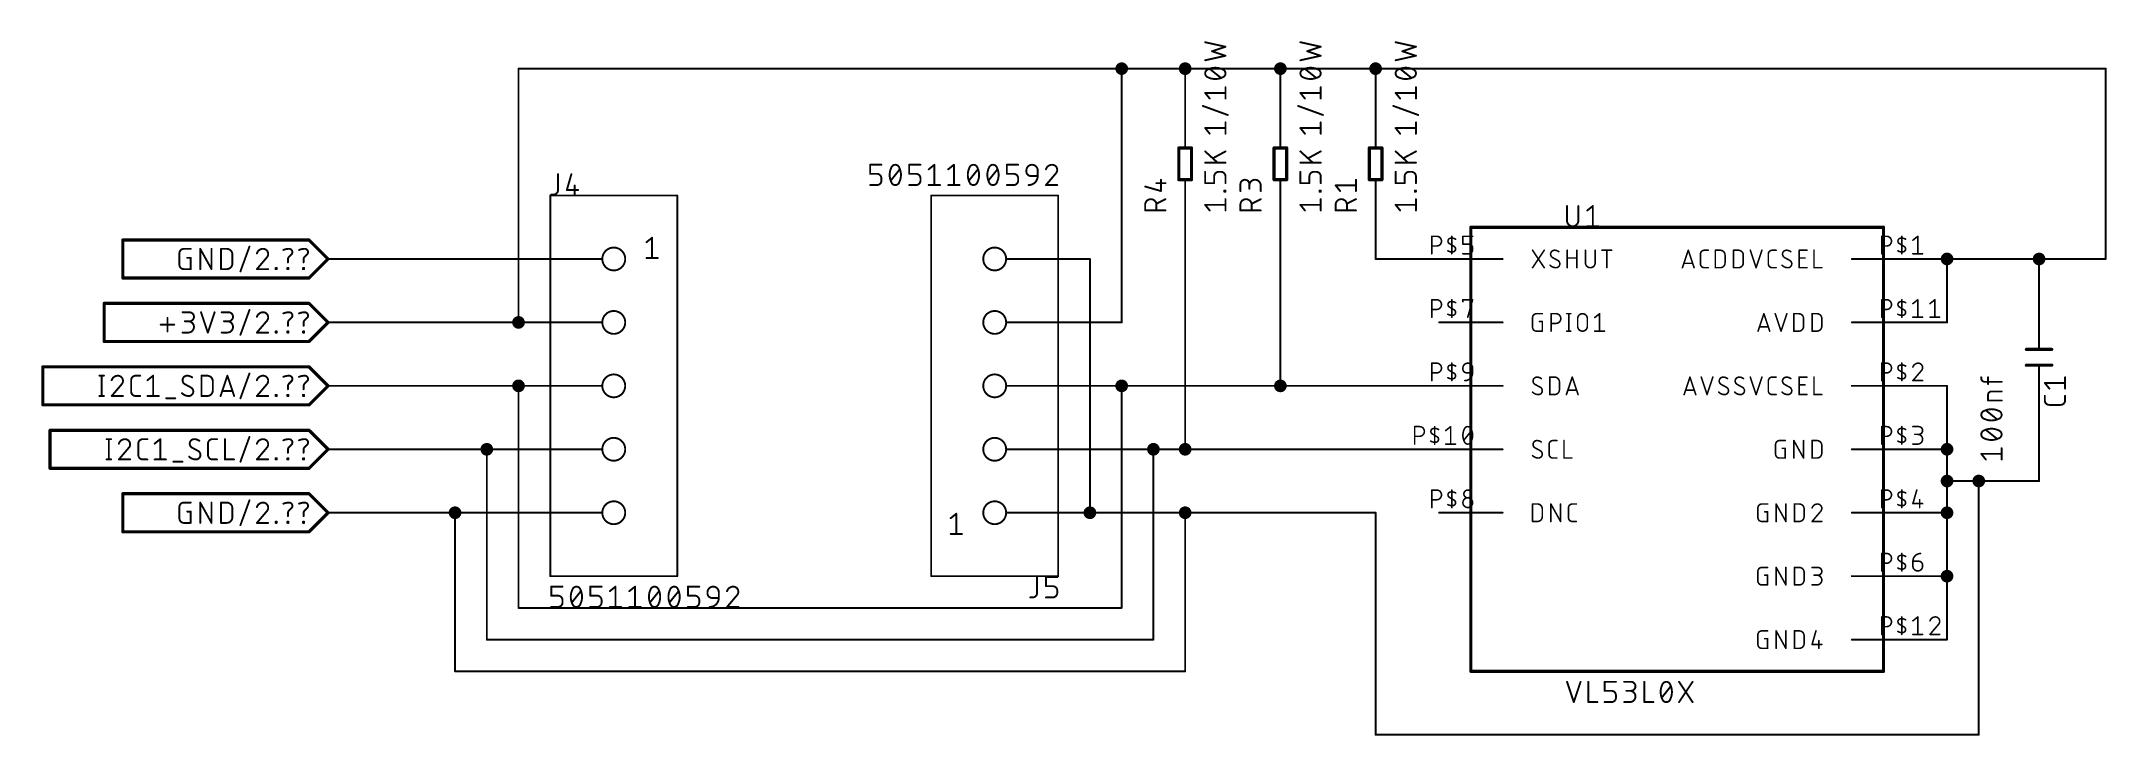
# Model space of a CAD drawing. Extents: x -114 to 51, y -5 to 50.
import ezdxf

# ---------------------------------------------------------------- set-up
doc = ezdxf.new("R2010")
doc.units = 0
for name, color, linetype in [('91', 122, 'CONTINUOUS'), ('94', 12, 'CONTINUOUS'), ('95', 251, 'CONTINUOUS'), ('96', 251, 'CONTINUOUS'), ('97', 251, 'CONTINUOUS')]:
    doc.layers.add(name, color=color, linetype=linetype)

msp = doc.modelspace()

# ---------------------------------------------------------------- linework, layer by layer
at = {"layer": '91', "const_width": 0.1524}
for points in [[(-27.94, 48.26), (-76.2, 48.26)], [(-76.2, 48.26), (-76.2, 27.94)], [(-22.86, 48.26), (-27.94, 48.26)], [(-27.94, 48.26), (-27.94, 27.94)], [(-22.86, 44.45), (-22.86, 48.26)], [(-22.86, 48.26), (-15.24, 48.26)], [(-15.24, 48.26), (-7.62, 48.26)], [(-15.24, 44.45), (-15.24, 48.26)], [(-7.62, 48.26), (-7.62, 44.45)], [(50.8, 48.26), (-7.62, 48.26)], [(50.8, 48.26), (50.8, 33.02)], [(-22.86, 36.83), (-22.86, 17.78)], [(-15.24, 36.83), (-15.24, 22.86)], [(-7.62, 36.83), (-7.62, 33.02)], [(-91.44, 33.02), (-71.12, 33.02)], [(-35.56, 33.02), (-30.48, 33.02)], [(-30.48, 33.02), (-30.48, 12.7)], [(-2.54, 33.02), (-7.62, 33.02)], [(38.1, 33.02), (35.56, 33.02)], [(38.1, 27.94), (38.1, 33.02)], [(38.1, 33.02), (45.466, 33.02)], [(45.466, 33.02), (50.8, 33.02)], [(45.466, 28.956), (45.466, 33.02)], [(-91.44, 27.94), (-76.2, 27.94)], [(-76.2, 27.94), (-71.12, 27.94)], [(-27.94, 27.94), (-35.56, 27.94)], [(35.56, 27.94), (38.1, 27.94)], [(-91.44, 22.86), (-76.2, 22.86)], [(-76.2, 22.86), (-71.12, 22.86)], [(-76.2, 22.86), (-76.2, 5.08)], [(-27.94, 22.86), (-35.56, 22.86)], [(-15.24, 22.86), (-27.94, 22.86)], [(-27.94, 5.08), (-27.94, 22.86)], [(-2.54, 22.86), (-15.24, 22.86)], [(35.56, 22.86), (38.1, 22.86)], [(38.1, 22.86), (38.1, 17.78)], [(45.466, 15.24), (45.466, 21.336)], [(-91.44, 17.78), (-78.74, 17.78)], [(-78.74, 17.78), (-71.12, 17.78)], [(-78.74, 2.54), (-78.74, 17.78)], [(-25.4, 17.78), (-35.56, 17.78)], [(-22.86, 17.78), (-25.4, 17.78)], [(-25.4, 17.78), (-25.4, 2.54)], [(-2.54, 17.78), (-22.86, 17.78)], [(35.56, 17.78), (38.1, 17.78)], [(38.1, 17.78), (38.1, 15.24)], [(38.1, 15.24), (38.1, 12.7)], [(38.1, 15.24), (40.64, 15.24)], [(40.64, 15.24), (45.466, 15.24)], [(40.64, 15.24), (40.64, -5.08)], [(-91.44, 12.7), (-81.28, 12.7)], [(-81.28, 12.7), (-71.12, 12.7)], [(-81.28, 12.7), (-81.28, 0)], [(-35.56, 12.7), (-30.48, 12.7)], [(-30.48, 12.7), (-22.86, 12.7)], [(-22.86, 12.7), (-7.62, 12.7)], [(-22.86, 0), (-22.86, 12.7)], [(-7.62, 12.7), (-7.62, -5.08)], [(35.56, 12.7), (38.1, 12.7)], [(38.1, 12.7), (38.1, 7.62)], [(35.56, 7.62), (38.1, 7.62)], [(38.1, 7.62), (38.1, 2.54)], [(-76.2, 5.08), (-27.94, 5.08)], [(-25.4, 2.54), (-78.74, 2.54)], [(38.1, 2.54), (35.56, 2.54)], [(-81.28, 0), (-22.86, 0)], [(-7.62, -5.08), (40.64, -5.08)]]:
    msp.add_lwpolyline(points, dxfattribs=at)
at = {"layer": '91'}
for points, const_width in [([(-76.2, 48.2981, 1), (-76.2, 48.2219)], 0.0762), ([(-76.1619, 48.26, 1), (-76.2381, 48.26)], 0.0762), ([(-27.94, 48.006, 1), (-27.94, 48.514, 1), (-27.94, 48.006)], 0.508), ([(-27.94, 48.2981, 1), (-27.94, 48.2219)], 0.0762), ([(-27.9019, 48.26, 1), (-27.9781, 48.26)], 0.0762), ([(-27.94, 48.2219, 1), (-27.94, 48.2981)], 0.0762), ([(-22.86, 48.006, 1), (-22.86, 48.514, 1), (-22.86, 48.006)], 0.508), ([(-22.8219, 48.26, 1), (-22.8981, 48.26)], 0.0762), ([(-22.86, 48.2981, 1), (-22.86, 48.2219)], 0.0762), ([(-22.86, 48.2219, 1), (-22.86, 48.2981)], 0.0762), ([(-15.24, 48.006, 1), (-15.24, 48.514, 1), (-15.24, 48.006)], 0.508), ([(-15.24, 48.2981, 1), (-15.24, 48.2219)], 0.0762), ([(-15.2019, 48.26, 1), (-15.2781, 48.26)], 0.0762), ([(-15.24, 48.2219, 1), (-15.24, 48.2981)], 0.0762), ([(-7.62, 48.006, 1), (-7.62, 48.514, 1), (-7.62, 48.006)], 0.508), ([(-7.5819, 48.26, 1), (-7.6581, 48.26)], 0.0762), ([(-7.62, 48.2981, 1), (-7.62, 48.2219)], 0.0762), ([(-7.62, 48.2219, 1), (-7.62, 48.2981)], 0.0762), ([(50.8381, 48.26, 1), (50.7619, 48.26)], 0.0762), ([(50.8, 48.2219, 1), (50.8, 48.2981)], 0.0762), ([(-22.8981, 44.45, 1), (-22.8219, 44.45)], 0.0762), ([(-15.2781, 44.45, 1), (-15.2019, 44.45)], 0.0762), ([(-7.6581, 44.45, 1), (-7.5819, 44.45)], 0.0762), ([(-22.8219, 36.83, 1), (-22.8981, 36.83)], 0.0762), ([(-15.2019, 36.83, 1), (-15.2781, 36.83)], 0.0762), ([(-7.5819, 36.83, 1), (-7.6581, 36.83)], 0.0762), ([(-91.44, 33.0581, 1), (-91.44, 32.9819)], 0.0762), ([(-71.12, 32.9819, 1), (-71.12, 33.0581)], 0.0762), ([(-35.56, 33.0581, 1), (-35.56, 32.9819)], 0.0762), ([(-30.4419, 33.02, 1), (-30.5181, 33.02)], 0.0762), ([(-30.48, 32.9819, 1), (-30.48, 33.0581)], 0.0762), ([(-7.62, 33.0581, 1), (-7.62, 32.9819)], 0.0762), ([(-7.6581, 33.02, 1), (-7.5819, 33.02)], 0.0762), ([(-2.54, 32.9819, 1), (-2.54, 33.0581)], 0.0762), ([(35.56, 33.0581, 1), (35.56, 32.9819)], 0.0762), ([(38.1, 32.766, 1), (38.1, 33.274, 1), (38.1, 32.766)], 0.508), ([(38.1381, 33.02, 1), (38.0619, 33.02)], 0.0762), ([(38.1, 33.0581, 1), (38.1, 32.9819)], 0.0762), ([(38.1, 32.9819, 1), (38.1, 33.0581)], 0.0762), ([(45.466, 32.766, 1), (45.466, 33.274, 1), (45.466, 32.766)], 0.508), ([(45.466, 33.0581, 1), (45.466, 32.9819)], 0.0762), ([(45.5041, 33.02, 1), (45.4279, 33.02)], 0.0762), ([(45.466, 32.9819, 1), (45.466, 33.0581)], 0.0762), ([(50.7619, 33.02, 1), (50.8381, 33.02)], 0.0762), ([(50.8, 32.9819, 1), (50.8, 33.0581)], 0.0762), ([(-76.2, 27.686, 1), (-76.2, 28.194, 1), (-76.2, 27.686)], 0.508), ([(45.4279, 28.956, 1), (45.5041, 28.956)], 0.0762), ([(-91.44, 27.9781, 1), (-91.44, 27.9019)], 0.0762), ([(-76.2, 27.9781, 1), (-76.2, 27.9019)], 0.0762), ([(-76.2381, 27.94, 1), (-76.1619, 27.94)], 0.0762), ([(-76.2, 27.9019, 1), (-76.2, 27.9781)], 0.0762), ([(-71.12, 27.9019, 1), (-71.12, 27.9781)], 0.0762), ([(-35.56, 27.9781, 1), (-35.56, 27.9019)], 0.0762), ([(-27.9781, 27.94, 1), (-27.9019, 27.94)], 0.0762), ([(-27.94, 27.9019, 1), (-27.94, 27.9781)], 0.0762), ([(35.56, 27.9781, 1), (35.56, 27.9019)], 0.0762), ([(38.0619, 27.94, 1), (38.1381, 27.94)], 0.0762), ([(38.1, 27.9019, 1), (38.1, 27.9781)], 0.0762), ([(-76.2, 22.606, 1), (-76.2, 23.114, 1), (-76.2, 22.606)], 0.508), ([(-27.94, 22.606, 1), (-27.94, 23.114, 1), (-27.94, 22.606)], 0.508), ([(-15.24, 22.606, 1), (-15.24, 23.114, 1), (-15.24, 22.606)], 0.508), ([(-91.44, 22.8981, 1), (-91.44, 22.8219)], 0.0762), ([(-76.2, 22.8981, 1), (-76.2, 22.8219)], 0.0762), ([(-76.1619, 22.86, 1), (-76.2381, 22.86)], 0.0762), ([(-76.2, 22.8219, 1), (-76.2, 22.8981)], 0.0762), ([(-71.12, 22.8219, 1), (-71.12, 22.8981)], 0.0762), ([(-35.56, 22.8981, 1), (-35.56, 22.8219)], 0.0762), ([(-27.94, 22.8981, 1), (-27.94, 22.8219)], 0.0762), ([(-27.9019, 22.86, 1), (-27.9781, 22.86)], 0.0762), ([(-27.94, 22.8219, 1), (-27.94, 22.8981)], 0.0762), ([(-15.24, 22.8981, 1), (-15.24, 22.8219)], 0.0762), ([(-15.2781, 22.86, 1), (-15.2019, 22.86)], 0.0762), ([(-15.24, 22.8219, 1), (-15.24, 22.8981)], 0.0762), ([(-2.54, 22.8219, 1), (-2.54, 22.8981)], 0.0762), ([(35.56, 22.8981, 1), (35.56, 22.8219)], 0.0762), ([(38.1381, 22.86, 1), (38.0619, 22.86)], 0.0762), ([(38.1, 22.8219, 1), (38.1, 22.8981)], 0.0762), ([(45.5041, 21.336, 1), (45.4279, 21.336)], 0.0762), ([(-78.74, 17.526, 1), (-78.74, 18.034, 1), (-78.74, 17.526)], 0.508), ([(-25.4, 17.526, 1), (-25.4, 18.034, 1), (-25.4, 17.526)], 0.508), ([(-22.86, 17.526, 1), (-22.86, 18.034, 1), (-22.86, 17.526)], 0.508), ([(38.1, 17.526, 1), (38.1, 18.034, 1), (38.1, 17.526)], 0.508), ([(-91.44, 17.8181, 1), (-91.44, 17.7419)], 0.0762), ([(-78.74, 17.8181, 1), (-78.74, 17.7419)], 0.0762), ([(-78.7019, 17.78, 1), (-78.7781, 17.78)], 0.0762), ([(-78.74, 17.7419, 1), (-78.74, 17.8181)], 0.0762), ([(-71.12, 17.7419, 1), (-71.12, 17.8181)], 0.0762), ([(-35.56, 17.8181, 1), (-35.56, 17.7419)], 0.0762), ([(-25.4, 17.8181, 1), (-25.4, 17.7419)], 0.0762), ([(-25.3619, 17.78, 1), (-25.4381, 17.78)], 0.0762), ([(-25.4, 17.7419, 1), (-25.4, 17.8181)], 0.0762), ([(-22.86, 17.8181, 1), (-22.86, 17.7419)], 0.0762), ([(-22.8981, 17.78, 1), (-22.8219, 17.78)], 0.0762), ([(-22.86, 17.7419, 1), (-22.86, 17.8181)], 0.0762), ([(-2.54, 17.7419, 1), (-2.54, 17.8181)], 0.0762), ([(35.56, 17.8181, 1), (35.56, 17.7419)], 0.0762), ([(38.1381, 17.78, 1), (38.0619, 17.78)], 0.0762), ([(38.0619, 17.78, 1), (38.1381, 17.78)], 0.0762), ([(38.1, 17.7419, 1), (38.1, 17.8181)], 0.0762), ([(38.1, 14.986, 1), (38.1, 15.494, 1), (38.1, 14.986)], 0.508), ([(38.1381, 15.24, 1), (38.0619, 15.24)], 0.0762), ([(38.1, 15.2781, 1), (38.1, 15.2019)], 0.0762), ([(38.0619, 15.24, 1), (38.1381, 15.24)], 0.0762), ([(40.64, 14.986, 1), (40.64, 15.494, 1), (40.64, 14.986)], 0.508), ([(40.64, 15.2781, 1), (40.64, 15.2019)], 0.0762), ([(40.6781, 15.24, 1), (40.6019, 15.24)], 0.0762), ([(40.64, 15.2019, 1), (40.64, 15.2781)], 0.0762), ([(45.4279, 15.24, 1), (45.5041, 15.24)], 0.0762), ([(45.466, 15.2019, 1), (45.466, 15.2781)], 0.0762), ([(-91.44, 12.7381, 1), (-91.44, 12.6619)], 0.0762), ([(-81.28, 12.446, 1), (-81.28, 12.954, 1), (-81.28, 12.446)], 0.508), ([(-81.28, 12.7381, 1), (-81.28, 12.6619)], 0.0762), ([(-81.2419, 12.7, 1), (-81.3181, 12.7)], 0.0762), ([(-81.28, 12.6619, 1), (-81.28, 12.7381)], 0.0762), ([(-71.12, 12.6619, 1), (-71.12, 12.7381)], 0.0762), ([(-35.56, 12.7381, 1), (-35.56, 12.6619)], 0.0762), ([(-30.48, 12.446, 1), (-30.48, 12.954, 1), (-30.48, 12.446)], 0.508), ([(-30.48, 12.7381, 1), (-30.48, 12.6619)], 0.0762), ([(-30.5181, 12.7, 1), (-30.4419, 12.7)], 0.0762), ([(-30.48, 12.6619, 1), (-30.48, 12.7381)], 0.0762), ([(-22.86, 12.446, 1), (-22.86, 12.954, 1), (-22.86, 12.446)], 0.508), ([(-22.86, 12.7381, 1), (-22.86, 12.6619)], 0.0762), ([(-22.8219, 12.7, 1), (-22.8981, 12.7)], 0.0762), ([(-22.86, 12.6619, 1), (-22.86, 12.7381)], 0.0762), ([(-7.5819, 12.7, 1), (-7.6581, 12.7)], 0.0762), ([(-7.62, 12.6619, 1), (-7.62, 12.7381)], 0.0762), ([(35.56, 12.7381, 1), (35.56, 12.6619)], 0.0762), ([(38.1, 12.446, 1), (38.1, 12.954, 1), (38.1, 12.446)], 0.508), ([(38.1381, 12.7, 1), (38.0619, 12.7)], 0.0762), ([(38.0619, 12.7, 1), (38.1381, 12.7)], 0.0762), ([(38.1, 12.6619, 1), (38.1, 12.7381)], 0.0762), ([(35.56, 7.6581, 1), (35.56, 7.5819)], 0.0762), ([(38.1, 7.366, 1), (38.1, 7.874, 1), (38.1, 7.366)], 0.508), ([(38.1381, 7.62, 1), (38.0619, 7.62)], 0.0762), ([(38.0619, 7.62, 1), (38.1381, 7.62)], 0.0762), ([(38.1, 7.5819, 1), (38.1, 7.6581)], 0.0762), ([(-76.2, 5.1181, 1), (-76.2, 5.0419)], 0.0762), ([(-76.2381, 5.08, 1), (-76.1619, 5.08)], 0.0762), ([(-27.9781, 5.08, 1), (-27.9019, 5.08)], 0.0762), ([(-27.94, 5.0419, 1), (-27.94, 5.1181)], 0.0762), ([(-78.74, 2.5781, 1), (-78.74, 2.5019)], 0.0762), ([(-78.7781, 2.54, 1), (-78.7019, 2.54)], 0.0762), ([(-25.4381, 2.54, 1), (-25.3619, 2.54)], 0.0762), ([(-25.4, 2.5019, 1), (-25.4, 2.5781)], 0.0762), ([(35.56, 2.5781, 1), (35.56, 2.5019)], 0.0762), ([(38.0619, 2.54, 1), (38.1381, 2.54)], 0.0762), ([(38.1, 2.5019, 1), (38.1, 2.5781)], 0.0762), ([(-81.28, 0.0381, 1), (-81.28, -0.0381)], 0.0762), ([(-81.3181, 0, 1), (-81.2419, 0)], 0.0762), ([(-22.8981, 0, 1), (-22.8219, 0)], 0.0762), ([(-22.86, -0.0381, 1), (-22.86, 0.0381)], 0.0762), ([(-7.62, -5.0419, 1), (-7.62, -5.1181)], 0.0762), ([(-7.6581, -5.08, 1), (-7.5819, -5.08)], 0.0762), ([(40.6019, -5.08, 1), (40.6781, -5.08)], 0.0762), ([(40.64, -5.1181, 1), (40.64, -5.0419)], 0.0762)]:
    msp.add_lwpolyline(points, format="xyb", dxfattribs=dict(at, const_width=const_width))
at = {"layer": '94'}
for points, const_width in [([(-22.86, 44.45), (-22.86, 41.91)], 0.1524), ([(-15.24, 44.45), (-15.24, 41.91)], 0.1524), ([(-7.62, 44.45), (-7.62, 41.91)], 0.1524), ([(-23.368, 39.37), (-23.368, 41.91)], 0.254), ([(-23.368, 41.91), (-22.352, 41.91)], 0.254), ([(-22.352, 41.91), (-22.352, 39.37)], 0.254), ([(-15.748, 39.37), (-15.748, 41.91)], 0.254), ([(-15.748, 41.91), (-14.732, 41.91)], 0.254), ([(-14.732, 41.91), (-14.732, 39.37)], 0.254), ([(-8.128, 39.37), (-8.128, 41.91)], 0.254), ([(-8.128, 41.91), (-7.112, 41.91)], 0.254), ([(-7.112, 41.91), (-7.112, 39.37)], 0.254), ([(-73.66, 38.1), (-73.66, 7.62)], 0.1524), ([(-63.5, 38.1), (-73.66, 38.1)], 0.1524), ([(-63.5, 7.62), (-63.5, 38.1)], 0.1524), ([(-33.02, 38.1), (-43.18, 38.1)], 0.1524), ([(-43.18, 38.1), (-43.18, 7.62)], 0.1524), ([(-33.02, 7.62), (-33.02, 38.1)], 0.1524), ([(-22.352, 39.37), (-23.368, 39.37)], 0.254), ([(-22.86, 36.83), (-22.86, 39.37)], 0.1524), ([(-14.732, 39.37), (-15.748, 39.37)], 0.254), ([(-15.24, 36.83), (-15.24, 39.37)], 0.1524), ([(-7.112, 39.37), (-8.128, 39.37)], 0.254), ([(-7.62, 36.83), (-7.62, 39.37)], 0.1524), ([(0, 0), (0, 35.56)], 0.254), ([(0, 35.56), (33.02, 35.56)], 0.254), ([(33.02, 35.56), (33.02, 0)], 0.254), ([(-71.12, 33.02), (-69.596, 33.02)], 0.1524), ([(-35.56, 33.02), (-37.084, 33.02)], 0.1524), ([(-2.54, 33.02), (2.54, 33.02)], 0.1524), ([(35.56, 33.02), (30.48, 33.02)], 0.1524), ([(45.466, 28.956), (45.466, 26.416)], 0.1524), ([(-71.12, 27.94), (-69.596, 27.94)], 0.1524), ([(-35.56, 27.94), (-37.084, 27.94)], 0.1524), ([(-2.54, 27.94), (2.54, 27.94)], 0.1524), ([(35.56, 27.94), (30.48, 27.94)], 0.1524), ([(45.466, 26.416), (45.466, 25.781)], 0.1524), ([(44.45, 25.781), (45.466, 25.781)], 0.254), ([(45.466, 25.781), (46.482, 25.781)], 0.254), ([(45.466, 24.511), (44.45, 24.511)], 0.254), ([(46.482, 24.511), (45.466, 24.511)], 0.254), ([(45.466, 24.511), (45.466, 23.876)], 0.1524), ([(45.466, 21.336), (45.466, 23.876)], 0.1524), ([(-71.12, 22.86), (-69.596, 22.86)], 0.1524), ([(-35.56, 22.86), (-37.084, 22.86)], 0.1524), ([(-2.54, 22.86), (2.54, 22.86)], 0.1524), ([(35.56, 22.86), (30.48, 22.86)], 0.1524), ([(-71.12, 17.78), (-69.596, 17.78)], 0.1524), ([(-35.56, 17.78), (-37.084, 17.78)], 0.1524), ([(-2.54, 17.78), (2.54, 17.78)], 0.1524), ([(35.56, 17.78), (30.48, 17.78)], 0.1524), ([(-71.12, 12.7), (-69.596, 12.7)], 0.1524), ([(-35.56, 12.7), (-37.084, 12.7)], 0.1524), ([(-2.54, 12.7), (2.54, 12.7)], 0.1524), ([(35.56, 12.7), (30.48, 12.7)], 0.1524), ([(-73.66, 7.62), (-63.5, 7.62)], 0.1524), ([(-43.18, 7.62), (-33.02, 7.62)], 0.1524), ([(35.56, 7.62), (30.48, 7.62)], 0.1524), ([(35.56, 2.54), (30.48, 2.54)], 0.1524), ([(33.02, 0), (0, 0)], 0.254)]:
    msp.add_lwpolyline(points, dxfattribs=dict(at, const_width=const_width))
for points, const_width in [([(-22.8219, 44.45, 1), (-22.8981, 44.45)], 0.0762), ([(-15.2019, 44.45, 1), (-15.2781, 44.45)], 0.0762), ([(-7.5819, 44.45, 1), (-7.6581, 44.45)], 0.0762), ([(-23.3045, 41.91, 1), (-23.4315, 41.91)], 0.127), ([(-23.368, 41.9735, 1), (-23.368, 41.8465)], 0.127), ([(-22.8981, 41.91, 1), (-22.8219, 41.91)], 0.0762), ([(-22.2885, 41.91, 1), (-22.4155, 41.91)], 0.127), ([(-22.352, 41.8465, 1), (-22.352, 41.9735)], 0.127), ([(-15.6845, 41.91, 1), (-15.8115, 41.91)], 0.127), ([(-15.748, 41.9735, 1), (-15.748, 41.8465)], 0.127), ([(-15.2781, 41.91, 1), (-15.2019, 41.91)], 0.0762), ([(-14.6685, 41.91, 1), (-14.7955, 41.91)], 0.127), ([(-14.732, 41.8465, 1), (-14.732, 41.9735)], 0.127), ([(-8.0645, 41.91, 1), (-8.1915, 41.91)], 0.127), ([(-8.128, 41.9735, 1), (-8.128, 41.8465)], 0.127), ([(-7.6581, 41.91, 1), (-7.5819, 41.91)], 0.0762), ([(-7.0485, 41.91, 1), (-7.1755, 41.91)], 0.127), ([(-7.112, 41.8465, 1), (-7.112, 41.9735)], 0.127), ([(-73.6219, 38.1, 1), (-73.6981, 38.1)], 0.0762), ([(-73.66, 38.1381, 1), (-73.66, 38.0619)], 0.0762), ([(-63.4619, 38.1, 1), (-63.5381, 38.1)], 0.0762), ([(-63.5, 38.0619, 1), (-63.5, 38.1381)], 0.0762), ([(-43.18, 38.1381, 1), (-43.18, 38.0619)], 0.0762), ([(-43.1419, 38.1, 1), (-43.2181, 38.1)], 0.0762), ([(-32.9819, 38.1, 1), (-33.0581, 38.1)], 0.0762), ([(-33.02, 38.0619, 1), (-33.02, 38.1381)], 0.0762), ([(-23.368, 39.4335, 1), (-23.368, 39.3065)], 0.127), ([(-23.4315, 39.37, 1), (-23.3045, 39.37)], 0.127), ([(-22.8219, 39.37, 1), (-22.8981, 39.37)], 0.0762), ([(-22.4155, 39.37, 1), (-22.2885, 39.37)], 0.127), ([(-22.352, 39.3065, 1), (-22.352, 39.4335)], 0.127), ([(-15.748, 39.4335, 1), (-15.748, 39.3065)], 0.127), ([(-15.8115, 39.37, 1), (-15.6845, 39.37)], 0.127), ([(-15.2019, 39.37, 1), (-15.2781, 39.37)], 0.0762), ([(-14.7955, 39.37, 1), (-14.6685, 39.37)], 0.127), ([(-14.732, 39.3065, 1), (-14.732, 39.4335)], 0.127), ([(-8.128, 39.4335, 1), (-8.128, 39.3065)], 0.127), ([(-8.1915, 39.37, 1), (-8.0645, 39.37)], 0.127), ([(-7.5819, 39.37, 1), (-7.6581, 39.37)], 0.0762), ([(-7.1755, 39.37, 1), (-7.0485, 39.37)], 0.127), ([(-7.112, 39.3065, 1), (-7.112, 39.4335)], 0.127), ([(-22.8981, 36.83, 1), (-22.8219, 36.83)], 0.0762), ([(-15.2781, 36.83, 1), (-15.2019, 36.83)], 0.0762), ([(-7.6581, 36.83, 1), (-7.5819, 36.83)], 0.0762), ([(0.0635, 35.56, 1), (-0.0635, 35.56)], 0.127), ([(0, 35.6235, 1), (0, 35.4965)], 0.127), ([(33.0835, 35.56, 1), (32.9565, 35.56)], 0.127), ([(33.02, 35.4965, 1), (33.02, 35.6235)], 0.127), ([(-71.12, 33.0581, 1), (-71.12, 32.9819)], 0.0762), ([(-69.596, 32.9819, 1), (-69.596, 33.0581)], 0.0762), ([(-68.58, 32.1042, 1), (-68.58, 33.9358, 1), (-68.58, 32.1042)], 0.1524), ([(-38.1, 32.1042, 1), (-38.1, 33.9358, 1), (-38.1, 32.1042)], 0.1524), ([(-37.084, 33.0581, 1), (-37.084, 32.9819)], 0.0762), ([(-35.56, 32.9819, 1), (-35.56, 33.0581)], 0.0762), ([(-2.54, 33.0581, 1), (-2.54, 32.9819)], 0.0762), ([(2.54, 32.9819, 1), (2.54, 33.0581)], 0.0762), ([(30.48, 33.0581, 1), (30.48, 32.9819)], 0.0762), ([(35.56, 32.9819, 1), (35.56, 33.0581)], 0.0762), ([(-68.58, 27.0242, 1), (-68.58, 28.8558, 1), (-68.58, 27.0242)], 0.1524), ([(-38.1, 27.0242, 1), (-38.1, 28.8558, 1), (-38.1, 27.0242)], 0.1524), ([(45.5041, 28.956, 1), (45.4279, 28.956)], 0.0762), ([(-71.12, 27.9781, 1), (-71.12, 27.9019)], 0.0762), ([(-69.596, 27.9019, 1), (-69.596, 27.9781)], 0.0762), ([(-37.084, 27.9781, 1), (-37.084, 27.9019)], 0.0762), ([(-35.56, 27.9019, 1), (-35.56, 27.9781)], 0.0762), ([(-2.54, 27.9781, 1), (-2.54, 27.9019)], 0.0762), ([(2.54, 27.9019, 1), (2.54, 27.9781)], 0.0762), ([(30.48, 27.9781, 1), (30.48, 27.9019)], 0.0762), ([(35.56, 27.9019, 1), (35.56, 27.9781)], 0.0762), ([(45.5041, 26.416, 1), (45.4279, 26.416)], 0.0762), ([(45.4279, 26.416, 1), (45.5041, 26.416)], 0.0762), ([(44.45, 25.8445, 1), (44.45, 25.7175)], 0.127), ([(45.466, 25.8445, 1), (45.466, 25.7175)], 0.127), ([(45.4279, 25.781, 1), (45.5041, 25.781)], 0.0762), ([(45.466, 25.7175, 1), (45.466, 25.8445)], 0.127), ([(46.482, 25.7175, 1), (46.482, 25.8445)], 0.127), ([(-68.58, 21.9442, 1), (-68.58, 23.7758, 1), (-68.58, 21.9442)], 0.1524), ([(-38.1, 21.9442, 1), (-38.1, 23.7758, 1), (-38.1, 21.9442)], 0.1524), ([(44.45, 24.5745, 1), (44.45, 24.4475)], 0.127), ([(45.466, 24.5745, 1), (45.466, 24.4475)], 0.127), ([(45.5041, 24.511, 1), (45.4279, 24.511)], 0.0762), ([(45.5041, 23.876, 1), (45.4279, 23.876)], 0.0762), ([(45.4279, 23.876, 1), (45.5041, 23.876)], 0.0762), ([(45.466, 24.4475, 1), (45.466, 24.5745)], 0.127), ([(46.482, 24.4475, 1), (46.482, 24.5745)], 0.127), ([(-71.12, 22.8981, 1), (-71.12, 22.8219)], 0.0762), ([(-69.596, 22.8219, 1), (-69.596, 22.8981)], 0.0762), ([(-37.084, 22.8981, 1), (-37.084, 22.8219)], 0.0762), ([(-35.56, 22.8219, 1), (-35.56, 22.8981)], 0.0762), ([(-2.54, 22.8981, 1), (-2.54, 22.8219)], 0.0762), ([(2.54, 22.8219, 1), (2.54, 22.8981)], 0.0762), ([(30.48, 22.8981, 1), (30.48, 22.8219)], 0.0762), ([(35.56, 22.8219, 1), (35.56, 22.8981)], 0.0762), ([(45.4279, 21.336, 1), (45.5041, 21.336)], 0.0762), ([(-68.58, 16.8642, 1), (-68.58, 18.6958, 1), (-68.58, 16.8642)], 0.1524), ([(-38.1, 16.8642, 1), (-38.1, 18.6958, 1), (-38.1, 16.8642)], 0.1524), ([(-71.12, 17.8181, 1), (-71.12, 17.7419)], 0.0762), ([(-69.596, 17.7419, 1), (-69.596, 17.8181)], 0.0762), ([(-37.084, 17.8181, 1), (-37.084, 17.7419)], 0.0762), ([(-35.56, 17.7419, 1), (-35.56, 17.8181)], 0.0762), ([(-2.54, 17.8181, 1), (-2.54, 17.7419)], 0.0762), ([(2.54, 17.7419, 1), (2.54, 17.8181)], 0.0762), ([(30.48, 17.8181, 1), (30.48, 17.7419)], 0.0762), ([(35.56, 17.7419, 1), (35.56, 17.8181)], 0.0762), ([(-68.58, 11.7842, 1), (-68.58, 13.6158, 1), (-68.58, 11.7842)], 0.1524), ([(-38.1, 11.7842, 1), (-38.1, 13.6158, 1), (-38.1, 11.7842)], 0.1524), ([(-71.12, 12.7381, 1), (-71.12, 12.6619)], 0.0762), ([(-69.596, 12.6619, 1), (-69.596, 12.7381)], 0.0762), ([(-37.084, 12.7381, 1), (-37.084, 12.6619)], 0.0762), ([(-35.56, 12.6619, 1), (-35.56, 12.7381)], 0.0762), ([(-2.54, 12.7381, 1), (-2.54, 12.6619)], 0.0762), ([(2.54, 12.6619, 1), (2.54, 12.7381)], 0.0762), ([(30.48, 12.7381, 1), (30.48, 12.6619)], 0.0762), ([(35.56, 12.6619, 1), (35.56, 12.7381)], 0.0762), ([(-73.66, 7.6581, 1), (-73.66, 7.5819)], 0.0762), ([(-73.6981, 7.62, 1), (-73.6219, 7.62)], 0.0762), ([(-63.5381, 7.62, 1), (-63.4619, 7.62)], 0.0762), ([(-63.5, 7.5819, 1), (-63.5, 7.6581)], 0.0762), ([(-43.18, 7.6581, 1), (-43.18, 7.5819)], 0.0762), ([(-43.2181, 7.62, 1), (-43.1419, 7.62)], 0.0762), ([(-33.0581, 7.62, 1), (-32.9819, 7.62)], 0.0762), ([(-33.02, 7.5819, 1), (-33.02, 7.6581)], 0.0762), ([(30.48, 7.6581, 1), (30.48, 7.5819)], 0.0762), ([(35.56, 7.5819, 1), (35.56, 7.6581)], 0.0762), ([(30.48, 2.5781, 1), (30.48, 2.5019)], 0.0762), ([(35.56, 2.5019, 1), (35.56, 2.5781)], 0.0762), ([(0, 0.0635, 1), (0, -0.0635)], 0.127), ([(-0.0635, 0, 1), (0.0635, 0)], 0.127), ([(32.9565, 0, 1), (33.0835, 0)], 0.127), ([(33.02, -0.0635, 1), (33.02, 0.0635)], 0.127)]:
    msp.add_lwpolyline(points, format="xyb", dxfattribs=dict(at, const_width=const_width))
at = {"layer": '95'}
for points, const_width in [([(-73.0419, 39.8018), (-73.0419, 38.5374)], 0.1524), ([(-71.974, 39.8018), (-72.3352, 38.5374)], 0.1524), ([(-73.4032, 38.1762), (-73.5838, 38.1762)], 0.1524), ([(-72.3352, 38.5374), (-71.4321, 38.5374)], 0.1524), ([(-71.7031, 38.8987), (-71.7031, 38.1762)], 0.1524), ([(-26.0604, 38.8214), (-24.796, 38.4602)], 0.1524), ([(-25.1573, 39.0923), (-24.4348, 39.0923)], 0.1524), ([(-24.796, 38.4602), (-24.796, 39.3633)], 0.1524), ([(-18.4404, 38.4602), (-18.4404, 39.002)], 0.1524), ([(-17.7179, 39.002), (-17.7179, 38.6408)], 0.1524), ([(-16.8148, 38.4602), (-16.8148, 38.9117)], 0.1524), ([(-10.4592, 38.4602), (-10.8204, 38.9117)], 0.1524), ([(-10.8204, 38.9117), (-9.1948, 38.9117)], 0.1524), ([(-9.1948, 38.4602), (-9.1948, 39.3633)], 0.1524), ([(-26.0604, 36.9062), (-26.0604, 37.3578)], 0.1524), ([(-24.4348, 36.9062), (-26.0604, 36.9062)], 0.1524), ([(-24.4348, 37.8093), (-25.1573, 37.4481)], 0.1524), ([(-25.1573, 37.3578), (-25.1573, 36.9062)], 0.1524), ([(-18.4404, 36.9062), (-18.4404, 37.3578)], 0.1524), ([(-16.8148, 36.9062), (-18.4404, 36.9062)], 0.1524), ([(-16.8148, 37.8093), (-17.5373, 37.4481)], 0.1524), ([(-17.5373, 37.3578), (-17.5373, 36.9062)], 0.1524), ([(-10.8204, 36.9062), (-10.8204, 37.3578)], 0.1524), ([(-9.1948, 36.9062), (-10.8204, 36.9062)], 0.1524), ([(-9.1948, 37.8093), (-9.9173, 37.4481)], 0.1524), ([(-9.9173, 37.3578), (-9.9173, 36.9062)], 0.1524), ([(7.6962, 37.2618), (7.6962, 36.0878)], 0.1524), ([(8.5993, 36.0878), (8.5993, 37.2618)], 0.1524), ([(9.3114, 36.9006), (9.763, 37.2618)], 0.1524), ([(9.763, 37.2618), (9.763, 35.6362)], 0.1524), ([(-3.1255, 33.4391), (-3.1255, 34.8361)], 0.127), ([(-3.1255, 34.8361), (-2.7374, 34.8361)], 0.127), ([(-1.526, 33.4391), (-1.526, 34.8361)], 0.127), ([(-0.6364, 34.2152), (-0.6364, 34.8361)], 0.127), ([(-0.6364, 34.8361), (0.1397, 34.8361)], 0.127), ([(9.3114, 35.6362), (10.2145, 35.6362)], 0.1524), ([(32.8803, 33.4391), (32.8803, 34.8361)], 0.127), ([(32.8803, 34.8361), (33.2684, 34.8361)], 0.127), ([(34.4798, 33.4391), (34.4798, 34.8361)], 0.127), ([(35.3694, 34.5257), (35.7574, 34.8361)], 0.127), ([(35.7574, 34.8361), (35.7574, 33.4391)], 0.127), ([(-92.964, 34.544), (-107.8596, 34.544)], 0.254), ([(-107.8596, 31.496), (-107.8596, 34.544)], 0.254), ([(-103.3359, 32.5684), (-103.3359, 33.4716)], 0.1524), ([(-102.9747, 33.8328), (-102.4328, 33.8328)], 0.1524), ([(-102.7038, 33.1103), (-102.4328, 33.1103)], 0.1524), ([(-102.4328, 33.1103), (-102.4328, 32.2072)], 0.1524), ([(-101.6686, 32.2072), (-101.6686, 33.8328)], 0.1524), ([(-101.6686, 33.8328), (-100.7655, 32.2072)], 0.1524), ([(-100.7655, 32.2072), (-100.7655, 33.8328)], 0.1524), ([(-100.0013, 32.2072), (-100.0013, 33.8328)], 0.1524), ([(-100.0013, 33.8328), (-99.5497, 33.8328)], 0.1524), ([(-99.0982, 33.3812), (-99.0982, 32.6588)], 0.1524), ([(-98.452, 32.0266), (-97.7296, 34.0134)], 0.1524), ([(-96.3679, 33.1103), (-97.1355, 32.2072)], 0.1524), ([(-94.3359, 33.4264), (-94.5616, 33.2006)], 0.1524), ([(-93.0854, 33.4264), (-93.3111, 33.2006)], 0.1524), ([(-91.44, 33.02), (-92.964, 34.544)], 0.254), ([(-91.44, 33.02), (-92.964, 31.496)], 0.254), ([(-2.7374, 34.06), (-3.1255, 34.06)], 0.127), ([(-1.526, 34.1376), (-1.72, 34.254)], 0.127), ([(-1.526, 34.1376), (-1.3319, 34.0212)], 0.127), ([(-0.1707, 34.2152), (-0.6364, 34.2152)], 0.127), ([(-0.6364, 33.4391), (-0.1707, 33.4391)], 0.127), ([(0.1397, 33.7495), (0.1397, 33.9048)], 0.127), ([(4.9403, 32.3215), (5.8716, 33.7185)], 0.127), ([(4.9403, 33.7185), (5.8716, 32.3215)], 0.127), ([(6.962, 32.9036), (6.5352, 33.1364)], 0.127), ([(7.71, 32.3215), (7.71, 33.7185)], 0.127), ([(7.71, 33.0976), (8.4861, 33.0976)], 0.127), ([(8.4861, 33.7185), (8.4861, 32.3215)], 0.127), ([(9.1701, 33.7185), (9.1701, 32.7096)], 0.127), ([(9.9462, 32.7096), (9.9462, 33.7185)], 0.127), ([(10.4933, 33.7185), (11.2694, 33.7185)], 0.127), ([(10.8814, 32.3215), (10.8814, 33.7185)], 0.127), ([(16.9296, 32.3215), (17.3952, 33.7185)], 0.127), ([(17.3952, 33.7185), (17.8609, 32.3215)], 0.127), ([(18.372, 32.6319), (18.372, 33.4081)], 0.127), ([(18.6825, 33.7185), (18.9929, 33.7185)], 0.127), ([(19.5624, 32.3215), (19.5624, 33.7185)], 0.127), ([(19.5624, 33.7185), (19.9504, 33.7185)], 0.127), ([(20.3385, 33.3304), (20.3385, 32.7096)], 0.127), ([(21.0225, 32.3215), (21.0225, 33.7185)], 0.127), ([(21.0225, 33.7185), (21.4105, 33.7185)], 0.127), ([(21.7986, 33.3304), (21.7986, 32.7096)], 0.127), ([(22.3593, 33.7185), (22.825, 32.3215)], 0.127), ([(22.825, 32.3215), (23.2907, 33.7185)], 0.127), ([(23.8018, 32.6319), (23.8018, 33.4081)], 0.127), ([(24.1122, 33.7185), (24.4227, 33.7185)], 0.127), ([(25.5218, 32.9036), (25.0949, 33.1364)], 0.127), ([(26.2725, 32.3215), (26.2725, 33.7185)], 0.127), ([(26.2725, 33.7185), (26.8934, 33.7185)], 0.127), ([(26.2725, 33.0976), (26.7381, 33.0976)], 0.127), ([(27.4588, 33.7185), (27.4588, 32.3215)], 0.127), ([(33.2684, 34.06), (32.8803, 34.06)], 0.127), ([(34.4798, 34.1376), (34.2858, 34.254)], 0.127), ([(34.4798, 34.1376), (34.6739, 34.0212)], 0.127), ([(35.3694, 33.4391), (36.1455, 33.4391)], 0.127), ([(-92.964, 31.496), (-107.8596, 31.496)], 0.254), ([(-102.4328, 32.2072), (-102.9747, 32.2072)], 0.1524), ([(-99.5497, 32.2072), (-100.0013, 32.2072)], 0.1524), ([(-97.1355, 32.2072), (-96.2324, 32.2072)], 0.1524), ([(-95.635, 32.2072), (-95.635, 32.2975)], 0.1524), ([(-95.635, 32.2975), (-95.5447, 32.2975)], 0.1524), ([(-95.5447, 32.2072), (-95.635, 32.2072)], 0.1524), ([(-95.5447, 32.2975), (-95.5447, 32.2072)], 0.1524), ([(-94.6971, 32.2072), (-94.6971, 32.2975)], 0.1524), ([(-94.6971, 32.2975), (-94.6068, 32.2975)], 0.1524), ([(-94.6068, 32.2072), (-94.6971, 32.2072)], 0.1524), ([(-94.6068, 32.2975), (-94.6068, 32.2072)], 0.1524), ([(-93.4466, 32.2072), (-93.4466, 32.2975)], 0.1524), ([(-93.4466, 32.2975), (-93.3563, 32.2975)], 0.1524), ([(-93.3563, 32.2072), (-93.4466, 32.2072)], 0.1524), ([(-93.3563, 32.2975), (-93.3563, 32.2072)], 0.1524), ([(17.7445, 32.6707), (17.046, 32.6707)], 0.127), ([(18.9929, 32.3215), (18.6825, 32.3215)], 0.127), ([(19.9504, 32.3215), (19.5624, 32.3215)], 0.127), ([(21.4105, 32.3215), (21.0225, 32.3215)], 0.127), ([(24.4227, 32.3215), (24.1122, 32.3215)], 0.127), ([(26.8934, 32.3215), (26.2725, 32.3215)], 0.127), ([(27.4588, 32.3215), (28.0797, 32.3215)], 0.127), ([(-3.1255, 28.3591), (-3.1255, 29.7561)], 0.127), ([(-3.1255, 29.7561), (-2.7374, 29.7561)], 0.127), ([(-1.526, 28.3591), (-1.526, 29.7561)], 0.127), ([(-0.6364, 29.6009), (-0.6364, 29.7561)], 0.127), ([(-0.6364, 29.7561), (0.1397, 29.7561)], 0.127), ([(0.1397, 29.7561), (-0.2484, 28.3591)], 0.127), ([(32.8803, 28.3591), (32.8803, 29.7561)], 0.127), ([(32.8803, 29.7561), (33.2684, 29.7561)], 0.127), ([(34.4798, 28.3591), (34.4798, 29.7561)], 0.127), ([(35.3694, 29.4457), (35.7574, 29.7561)], 0.127), ([(35.7574, 29.7561), (35.7574, 28.3591)], 0.127), ([(36.7382, 29.4457), (37.1263, 29.7561)], 0.127), ([(37.1263, 29.7561), (37.1263, 28.3591)], 0.127), ([(-92.964, 29.464), (-109.3567, 29.464)], 0.254), ([(-109.3567, 26.416), (-109.3567, 29.464)], 0.254), ([(-104.2912, 27.2175), (-104.2912, 28.3012)], 0.1524), ([(-103.0754, 28.7528), (-102.5335, 28.7528)], 0.1524), ([(-102.5335, 28.0303), (-102.8948, 28.0303)], 0.1524), ([(-101.6026, 28.7528), (-101.0607, 27.1272)], 0.1524), ([(-101.0607, 27.1272), (-100.5189, 28.7528)], 0.1524), ([(-99.9492, 28.7528), (-99.4073, 28.7528)], 0.1524), ([(-99.4073, 28.0303), (-99.7685, 28.0303)], 0.1524), ([(-98.452, 26.9466), (-97.7296, 28.9334)], 0.1524), ([(-96.3679, 28.0303), (-97.1355, 27.1272)], 0.1524), ([(-94.3359, 28.3464), (-94.5616, 28.1206)], 0.1524), ([(-93.0854, 28.3464), (-93.3111, 28.1206)], 0.1524), ([(-91.44, 27.94), (-92.964, 29.464)], 0.254), ([(-2.7374, 28.98), (-3.1255, 28.98)], 0.127), ([(-1.526, 29.0576), (-1.72, 29.174)], 0.127), ([(-1.526, 29.0576), (-1.3319, 28.9412)], 0.127), ([(4.9403, 27.5519), (4.9403, 28.3281)], 0.127), ([(5.2507, 28.6385), (5.7164, 28.6385)], 0.127), ([(6.4209, 27.2415), (6.4209, 28.6385)], 0.127), ([(6.4209, 28.6385), (6.809, 28.6385)], 0.127), ([(7.6827, 28.6385), (7.9931, 28.6385)], 0.127), ([(7.8379, 28.6385), (7.8379, 27.2415)], 0.127), ([(8.5449, 27.6296), (8.5449, 28.2504)], 0.127), ([(9.3211, 28.2504), (9.3211, 27.6296)], 0.127), ([(9.9138, 28.3281), (10.3018, 28.6385)], 0.127), ([(10.3018, 28.6385), (10.3018, 27.2415)], 0.127), ([(22.9825, 27.2415), (23.4482, 28.6385)], 0.127), ([(23.4482, 28.6385), (23.9139, 27.2415)], 0.127), ([(24.3514, 28.6385), (24.8171, 27.2415)], 0.127), ([(24.8171, 27.2415), (25.2827, 28.6385)], 0.127), ([(25.8435, 27.2415), (25.8435, 28.6385)], 0.127), ([(25.8435, 28.6385), (26.2315, 28.6385)], 0.127), ([(26.6196, 28.2504), (26.6196, 27.6296)], 0.127), ([(27.3036, 27.2415), (27.3036, 28.6385)], 0.127), ([(27.3036, 28.6385), (27.6916, 28.6385)], 0.127), ([(28.0797, 28.2504), (28.0797, 27.6296)], 0.127), ([(33.2684, 28.98), (32.8803, 28.98)], 0.127), ([(34.4798, 29.0576), (34.2858, 29.174)], 0.127), ([(34.4798, 29.0576), (34.6739, 28.9412)], 0.127), ([(35.3694, 28.3591), (36.1455, 28.3591)], 0.127), ([(36.7382, 28.3591), (37.5143, 28.3591)], 0.127), ([(-92.964, 26.416), (-109.3567, 26.416)], 0.254), ([(-104.8331, 27.7594), (-103.7493, 27.7594)], 0.1524), ([(-103.0754, 27.1272), (-102.6239, 27.1272)], 0.1524), ([(-99.9492, 27.1272), (-99.4976, 27.1272)], 0.1524), ([(-97.1355, 27.1272), (-96.2324, 27.1272)], 0.1524), ([(-95.635, 27.1272), (-95.635, 27.2175)], 0.1524), ([(-95.635, 27.2175), (-95.5447, 27.2175)], 0.1524), ([(-95.5447, 27.1272), (-95.635, 27.1272)], 0.1524), ([(-95.5447, 27.2175), (-95.5447, 27.1272)], 0.1524), ([(-94.6971, 27.1272), (-94.6971, 27.2175)], 0.1524), ([(-94.6971, 27.2175), (-94.6068, 27.2175)], 0.1524), ([(-94.6068, 27.1272), (-94.6971, 27.1272)], 0.1524), ([(-94.6068, 27.2175), (-94.6068, 27.1272)], 0.1524), ([(-93.4466, 27.1272), (-93.4466, 27.2175)], 0.1524), ([(-93.4466, 27.2175), (-93.3563, 27.2175)], 0.1524), ([(-93.3563, 27.1272), (-93.4466, 27.1272)], 0.1524), ([(-93.3563, 27.2175), (-93.3563, 27.1272)], 0.1524), ([(-91.44, 27.94), (-92.964, 26.416)], 0.254), ([(5.7164, 27.2415), (5.2507, 27.2415)], 0.127), ([(5.4836, 28.0176), (5.7164, 28.0176)], 0.127), ([(5.7164, 28.0176), (5.7164, 27.2415)], 0.127), ([(6.809, 27.8624), (6.4209, 27.8624)], 0.127), ([(7.6827, 27.2415), (7.9931, 27.2415)], 0.127), ([(9.9138, 27.2415), (10.6899, 27.2415)], 0.127), ([(23.7975, 27.5907), (23.099, 27.5907)], 0.127), ([(26.2315, 27.2415), (25.8435, 27.2415)], 0.127), ([(27.6916, 27.2415), (27.3036, 27.2415)], 0.127), ([(-92.964, 24.384), (-114.258, 24.384)], 0.254), ([(-114.258, 21.336), (-114.258, 24.384)], 0.254), ([(-109.7343, 23.6728), (-109.3731, 23.6728)], 0.1524), ([(-109.5537, 23.6728), (-109.5537, 22.0472)], 0.1524), ([(-107.1956, 22.4084), (-107.1956, 23.3116)], 0.1524), ([(-106.8343, 23.6728), (-106.4731, 23.6728)], 0.1524), ([(-105.889, 23.3116), (-105.4375, 23.6728)], 0.1524), ([(-105.4375, 23.6728), (-105.4375, 22.0472)], 0.1524), ([(-101.5644, 22.0472), (-101.5644, 23.6728)], 0.1524), ([(-101.5644, 23.6728), (-101.1128, 23.6728)], 0.1524), ([(-100.6613, 23.2212), (-100.6613, 22.4988)], 0.1524), ([(-100.0395, 22.0472), (-99.4976, 23.6728)], 0.1524), ([(-99.4976, 23.6728), (-98.9557, 22.0472)], 0.1524), ([(-98.452, 21.8666), (-97.7296, 23.8534)], 0.1524), ([(-94.3359, 23.2664), (-94.5616, 23.0406)], 0.1524), ([(-93.0854, 23.2664), (-93.3111, 23.0406)], 0.1524), ([(-91.44, 22.86), (-92.964, 24.384)], 0.254), ([(-3.1255, 23.2791), (-3.1255, 24.6761)], 0.127), ([(-3.1255, 24.6761), (-2.7374, 24.6761)], 0.127), ([(-2.7374, 23.9), (-3.1255, 23.9)], 0.127), ([(-1.526, 23.9776), (-1.72, 24.094)], 0.127), ([(-1.526, 23.2791), (-1.526, 24.6761)], 0.127), ([(-1.526, 23.9776), (-1.3319, 23.8612)], 0.127), ([(-0.6364, 24.2104), (-0.6364, 24.288)], 0.127), ([(0.1397, 23.9), (-0.326, 23.9)], 0.127), ([(0.1397, 24.288), (0.1397, 23.9)], 0.127), ([(6.3092, 22.1615), (6.3092, 23.5585)], 0.127), ([(6.3092, 23.5585), (6.6972, 23.5585)], 0.127), ([(7.0853, 23.1704), (7.0853, 22.5496)], 0.127), ([(7.646, 22.1615), (8.1117, 23.5585)], 0.127), ([(8.1117, 23.5585), (8.5774, 22.1615)], 0.127), ([(17.0664, 22.1615), (17.5321, 23.5585)], 0.127), ([(17.5321, 23.5585), (17.9978, 22.1615)], 0.127), ([(18.4353, 23.5585), (18.901, 22.1615)], 0.127), ([(18.901, 22.1615), (19.3666, 23.5585)], 0.127), ([(22.3593, 23.5585), (22.825, 22.1615)], 0.127), ([(22.825, 22.1615), (23.2907, 23.5585)], 0.127), ([(23.8018, 22.4719), (23.8018, 23.2481)], 0.127), ([(24.1122, 23.5585), (24.4227, 23.5585)], 0.127), ([(26.2725, 22.1615), (26.2725, 23.5585)], 0.127), ([(26.2725, 23.5585), (26.8934, 23.5585)], 0.127), ([(27.4588, 23.5585), (27.4588, 22.1615)], 0.127), ([(32.8803, 23.2791), (32.8803, 24.6761)], 0.127), ([(32.8803, 24.6761), (33.2684, 24.6761)], 0.127), ([(33.2684, 23.9), (32.8803, 23.9)], 0.127), ([(34.4798, 23.9776), (34.2858, 24.094)], 0.127), ([(34.4798, 23.2791), (34.4798, 24.6761)], 0.127), ([(34.4798, 23.9776), (34.6739, 23.8612)], 0.127), ([(36.0291, 24.0552), (35.3694, 23.2791)], 0.127), ([(35.3694, 23.2791), (36.1455, 23.2791)], 0.127), ([(46.2844, 22.6427), (45.9232, 23.0942)], 0.1524), ([(45.9232, 23.0942), (47.5488, 23.0942)], 0.1524), ([(47.5488, 22.6427), (47.5488, 23.5458)], 0.1524), ([(-109.7343, 22.0472), (-109.3731, 22.0472)], 0.1524), ([(-107.9871, 22.9503), (-108.7548, 22.0472)], 0.1524), ([(-108.7548, 22.0472), (-107.8516, 22.0472)], 0.1524), ([(-106.4731, 22.0472), (-106.8343, 22.0472)], 0.1524), ([(-105.889, 22.0472), (-104.9859, 22.0472)], 0.1524), ([(-104.3919, 21.8666), (-103.6694, 21.8666)], 0.1524), ([(-102.405, 22.7245), (-102.9017, 22.9955)], 0.1524), ([(-101.1128, 22.0472), (-101.5644, 22.0472)], 0.1524), ([(-99.0912, 22.4536), (-99.904, 22.4536)], 0.1524), ([(-96.3679, 22.9503), (-97.1355, 22.0472)], 0.1524), ([(-97.1355, 22.0472), (-96.2324, 22.0472)], 0.1524), ([(-95.635, 22.0472), (-95.635, 22.1375)], 0.1524), ([(-95.635, 22.1375), (-95.5447, 22.1375)], 0.1524), ([(-95.5447, 22.0472), (-95.635, 22.0472)], 0.1524), ([(-95.5447, 22.1375), (-95.5447, 22.0472)], 0.1524), ([(-94.6971, 22.0472), (-94.6971, 22.1375)], 0.1524), ([(-94.6971, 22.1375), (-94.6068, 22.1375)], 0.1524), ([(-94.6068, 22.0472), (-94.6971, 22.0472)], 0.1524), ([(-94.6068, 22.1375), (-94.6068, 22.0472)], 0.1524), ([(-93.4466, 22.0472), (-93.4466, 22.1375)], 0.1524), ([(-93.4466, 22.1375), (-93.3563, 22.1375)], 0.1524), ([(-93.3563, 22.0472), (-93.4466, 22.0472)], 0.1524), ([(-93.3563, 22.1375), (-93.3563, 22.0472)], 0.1524), ([(-91.44, 22.86), (-92.964, 21.336)], 0.254), ([(5.5612, 22.7436), (5.1343, 22.9764)], 0.127), ([(6.6972, 22.1615), (6.3092, 22.1615)], 0.127), ([(8.4609, 22.5108), (7.7624, 22.5108)], 0.127), ([(17.8814, 22.5108), (17.1829, 22.5108)], 0.127), ([(20.457, 22.7436), (20.0301, 22.9764)], 0.127), ([(21.7346, 22.7436), (21.3077, 22.9764)], 0.127), ([(24.4227, 22.1615), (24.1122, 22.1615)], 0.127), ([(25.5218, 22.7436), (25.0949, 22.9764)], 0.127), ([(26.2725, 22.9376), (26.7381, 22.9376)], 0.127), ([(26.8934, 22.1615), (26.2725, 22.1615)], 0.127), ([(27.4588, 22.1615), (28.0797, 22.1615)], 0.127), ([(45.9232, 21.6974), (45.9232, 22.0586)], 0.1524), ([(47.5488, 22.0586), (47.5488, 21.6974)], 0.1524), ([(-92.964, 21.336), (-114.258, 21.336)], 0.254), ([(47.1876, 21.3361), (46.2844, 21.3361)], 0.1524), ([(-92.964, 19.304), (-113.6849, 19.304)], 0.254), ([(-113.6849, 16.256), (-113.6849, 19.304)], 0.254), ([(-109.1612, 18.5928), (-108.7999, 18.5928)], 0.1524), ([(-108.9805, 18.5928), (-108.9805, 16.9672)], 0.1524), ([(-106.6224, 17.3284), (-106.6224, 18.2316)], 0.1524), ([(-106.2612, 18.5928), (-105.8999, 18.5928)], 0.1524), ([(-105.3159, 18.2316), (-104.8643, 18.5928)], 0.1524), ([(-104.8643, 18.5928), (-104.8643, 16.9672)], 0.1524), ([(-101.0473, 17.3284), (-101.0473, 18.2316)], 0.1524), ([(-100.6861, 18.5928), (-100.3248, 18.5928)], 0.1524), ([(-99.6857, 18.5928), (-99.6857, 16.9672)], 0.1524), ([(-98.452, 16.7866), (-97.7296, 18.7734)], 0.1524), ([(-94.3359, 18.1864), (-94.5616, 17.9606)], 0.1524), ([(-93.0854, 18.1864), (-93.3111, 17.9606)], 0.1524), ([(-91.44, 17.78), (-92.964, 19.304)], 0.254), ([(-4.4943, 18.1991), (-4.4943, 19.5961)], 0.127), ([(-4.4943, 19.5961), (-4.1063, 19.5961)], 0.127), ([(-4.1063, 18.82), (-4.4943, 18.82)], 0.127), ([(-2.8948, 18.8976), (-3.0888, 19.014)], 0.127), ([(-2.8948, 18.1991), (-2.8948, 19.5961)], 0.127), ([(-2.8948, 18.8976), (-2.7008, 18.7812)], 0.127), ([(-2.0053, 19.2857), (-1.6172, 19.5961)], 0.127), ([(-2.0053, 18.1991), (-1.2292, 18.1991)], 0.127), ([(-1.6172, 19.5961), (-1.6172, 18.1991)], 0.127), ([(-0.5588, 18.5095), (0.0621, 19.2857)], 0.127), ([(6.2595, 17.3919), (6.2595, 18.1681)], 0.127), ([(6.57, 18.4785), (6.8804, 18.4785)], 0.127), ([(7.4526, 18.4785), (7.4526, 17.0815)], 0.127), ([(24.3834, 17.3919), (24.3834, 18.1681)], 0.127), ([(24.6938, 18.4785), (25.1595, 18.4785)], 0.127), ([(25.8435, 17.0815), (25.8435, 18.4785)], 0.127), ([(25.8435, 18.4785), (26.6196, 17.0815)], 0.127), ([(26.6196, 17.0815), (26.6196, 18.4785)], 0.127), ([(27.3036, 17.0815), (27.3036, 18.4785)], 0.127), ([(27.3036, 18.4785), (27.6916, 18.4785)], 0.127), ([(32.8803, 18.1991), (32.8803, 19.5961)], 0.127), ([(32.8803, 19.5961), (33.2684, 19.5961)], 0.127), ([(33.2684, 18.82), (32.8803, 18.82)], 0.127), ([(34.4798, 18.8976), (34.2858, 19.014)], 0.127), ([(34.4798, 18.1991), (34.4798, 19.5961)], 0.127), ([(34.4798, 18.8976), (34.6739, 18.7812)], 0.127), ([(35.3694, 19.5961), (35.835, 19.5961)], 0.127), ([(35.3694, 18.1991), (35.7574, 18.1991)], 0.127), ([(35.835, 18.9752), (35.5246, 18.9752)], 0.127), ([(-109.1612, 16.9672), (-108.7999, 16.9672)], 0.1524), ([(-107.414, 17.8703), (-108.1816, 16.9672)], 0.1524), ([(-108.1816, 16.9672), (-107.2785, 16.9672)], 0.1524), ([(-105.8999, 16.9672), (-106.2612, 16.9672)], 0.1524), ([(-105.3159, 16.9672), (-104.4128, 16.9672)], 0.1524), ([(-103.8188, 16.7866), (-103.0963, 16.7866)], 0.1524), ([(-101.8319, 17.6445), (-102.3286, 17.9155)], 0.1524), ([(-100.3248, 16.9672), (-100.6861, 16.9672)], 0.1524), ([(-99.6857, 16.9672), (-98.9632, 16.9672)], 0.1524), ([(-96.3679, 17.8703), (-97.1355, 16.9672)], 0.1524), ([(-97.1355, 16.9672), (-96.2324, 16.9672)], 0.1524), ([(-95.635, 16.9672), (-95.635, 17.0575)], 0.1524), ([(-95.635, 17.0575), (-95.5447, 17.0575)], 0.1524), ([(-95.5447, 16.9672), (-95.635, 16.9672)], 0.1524), ([(-95.5447, 17.0575), (-95.5447, 16.9672)], 0.1524), ([(-94.6971, 16.9672), (-94.6971, 17.0575)], 0.1524), ([(-94.6971, 17.0575), (-94.6068, 17.0575)], 0.1524), ([(-94.6068, 16.9672), (-94.6971, 16.9672)], 0.1524), ([(-94.6068, 17.0575), (-94.6068, 16.9672)], 0.1524), ([(-93.4466, 16.9672), (-93.4466, 17.0575)], 0.1524), ([(-93.4466, 17.0575), (-93.3563, 17.0575)], 0.1524), ([(-93.3563, 16.9672), (-93.4466, 16.9672)], 0.1524), ([(-93.3563, 17.0575), (-93.3563, 16.9672)], 0.1524), ([(-91.44, 17.78), (-92.964, 16.256)], 0.254), ([(5.5612, 17.6636), (5.1343, 17.8964)], 0.127), ([(6.8804, 17.0815), (6.57, 17.0815)], 0.127), ([(7.4526, 17.0815), (8.0735, 17.0815)], 0.127), ([(25.1595, 17.0815), (24.6938, 17.0815)], 0.127), ([(24.9266, 17.8576), (25.1595, 17.8576)], 0.127), ([(25.1595, 17.8576), (25.1595, 17.0815)], 0.127), ([(27.6916, 17.0815), (27.3036, 17.0815)], 0.127), ([(28.0797, 18.0904), (28.0797, 17.4696)], 0.127), ([(-92.964, 16.256), (-113.6849, 16.256)], 0.254), ([(-92.964, 14.224), (-107.8596, 14.224)], 0.254), ([(-107.8596, 11.176), (-107.8596, 14.224)], 0.254), ([(-103.3359, 12.2484), (-103.3359, 13.1516)], 0.1524), ([(-102.9747, 13.5128), (-102.4328, 13.5128)], 0.1524), ([(-101.6686, 11.8872), (-101.6686, 13.5128)], 0.1524), ([(-101.6686, 13.5128), (-100.7655, 11.8872)], 0.1524), ([(-100.7655, 11.8872), (-100.7655, 13.5128)], 0.1524), ([(-100.0013, 11.8872), (-100.0013, 13.5128)], 0.1524), ([(-100.0013, 13.5128), (-99.5497, 13.5128)], 0.1524), ([(-98.452, 11.7066), (-97.7296, 13.6934)], 0.1524), ([(-91.44, 12.7), (-92.964, 14.224)], 0.254), ([(-3.1255, 13.1191), (-3.1255, 14.5161)], 0.127), ([(-3.1255, 14.5161), (-2.7374, 14.5161)], 0.127), ([(-2.7374, 13.74), (-3.1255, 13.74)], 0.127), ([(-1.526, 13.8176), (-1.72, 13.934)], 0.127), ([(-1.526, 13.1191), (-1.526, 14.5161)], 0.127), ([(-1.526, 13.8176), (-1.3319, 13.7012)], 0.127), ([(4.9403, 12.0015), (4.9403, 13.3985)], 0.127), ([(4.9403, 13.3985), (5.3284, 13.3985)], 0.127), ([(6.4004, 12.0015), (6.4004, 13.3985)], 0.127), ([(6.4004, 13.3985), (7.1765, 12.0015)], 0.127), ([(7.1765, 12.0015), (7.1765, 13.3985)], 0.127), ([(8.1213, 13.3985), (8.4318, 13.3985)], 0.127), ([(23.2793, 13.3985), (23.745, 13.3985)], 0.127), ([(24.429, 12.0015), (24.429, 13.3985)], 0.127), ([(24.429, 13.3985), (25.2051, 12.0015)], 0.127), ([(25.2051, 12.0015), (25.2051, 13.3985)], 0.127), ([(25.8891, 12.0015), (25.8891, 13.3985)], 0.127), ([(25.8891, 13.3985), (26.2772, 13.3985)], 0.127), ([(32.8803, 13.1191), (32.8803, 14.5161)], 0.127), ([(32.8803, 14.5161), (33.2684, 14.5161)], 0.127), ([(33.2684, 13.74), (32.8803, 13.74)], 0.127), ([(34.4798, 13.8176), (34.2858, 13.934)], 0.127), ([(34.4798, 13.1191), (34.4798, 14.5161)], 0.127), ([(34.4798, 13.8176), (34.6739, 13.7012)], 0.127), ([(35.6798, 14.5161), (35.3694, 13.4295)], 0.127), ([(35.3694, 13.4295), (36.1455, 13.4295)], 0.127), ([(35.9126, 13.74), (35.9126, 13.1191)], 0.127), ([(-102.4328, 11.8872), (-102.9747, 11.8872)], 0.1524), ([(-102.7038, 12.7903), (-102.4328, 12.7903)], 0.1524), ([(-102.4328, 12.7903), (-102.4328, 11.8872)], 0.1524), ([(-99.5497, 11.8872), (-100.0013, 11.8872)], 0.1524), ([(-99.0982, 13.0612), (-99.0982, 12.3388)], 0.1524), ([(-96.3679, 12.7903), (-97.1355, 11.8872)], 0.1524), ([(-97.1355, 11.8872), (-96.2324, 11.8872)], 0.1524), ([(-95.635, 11.8872), (-95.635, 11.9775)], 0.1524), ([(-95.635, 11.9775), (-95.5447, 11.9775)], 0.1524), ([(-95.5447, 11.8872), (-95.635, 11.8872)], 0.1524), ([(-95.5447, 11.9775), (-95.5447, 11.8872)], 0.1524), ([(-94.6971, 11.8872), (-94.6971, 11.9775)], 0.1524), ([(-94.6971, 11.9775), (-94.6068, 11.9775)], 0.1524), ([(-94.6068, 11.8872), (-94.6971, 11.8872)], 0.1524), ([(-94.6068, 11.9775), (-94.6068, 11.8872)], 0.1524), ([(-94.3359, 13.1064), (-94.5616, 12.8806)], 0.1524), ([(-93.4466, 11.8872), (-93.4466, 11.9775)], 0.1524), ([(-93.4466, 11.9775), (-93.3563, 11.9775)], 0.1524), ([(-93.3563, 11.8872), (-93.4466, 11.8872)], 0.1524), ([(-93.3563, 11.9775), (-93.3563, 11.8872)], 0.1524), ([(-93.0854, 13.1064), (-93.3111, 12.8806)], 0.1524), ([(-91.44, 12.7), (-92.964, 11.176)], 0.254), ([(5.3284, 12.0015), (4.9403, 12.0015)], 0.127), ([(5.7164, 13.0104), (5.7164, 12.3896)], 0.127), ([(7.8109, 12.3119), (7.8109, 13.0881)], 0.127), ([(8.4318, 12.0015), (8.1213, 12.0015)], 0.127), ([(22.9689, 12.3119), (22.9689, 13.0881)], 0.127), ([(23.745, 12.0015), (23.2793, 12.0015)], 0.127), ([(23.5122, 12.7776), (23.745, 12.7776)], 0.127), ([(23.745, 12.7776), (23.745, 12.0015)], 0.127), ([(26.2772, 12.0015), (25.8891, 12.0015)], 0.127), ([(26.6652, 13.0104), (26.6652, 12.3896)], 0.127), ([(27.9633, 12.7776), (27.3036, 12.0015)], 0.127), ([(27.3036, 12.0015), (28.0797, 12.0015)], 0.127), ([(-92.964, 11.176), (-107.8596, 11.176)], 0.254), ([(23.2793, 8.3185), (23.745, 8.3185)], 0.127), ([(24.429, 6.9215), (24.429, 8.3185)], 0.127), ([(24.429, 8.3185), (25.2051, 6.9215)], 0.127), ([(25.2051, 6.9215), (25.2051, 8.3185)], 0.127), ([(25.8891, 6.9215), (25.8891, 8.3185)], 0.127), ([(25.8891, 8.3185), (26.2772, 8.3185)], 0.127), ([(27.3036, 8.3185), (27.7693, 8.3185)], 0.127), ([(32.8803, 8.0391), (32.8803, 9.4361)], 0.127), ([(32.8803, 9.4361), (33.2684, 9.4361)], 0.127), ([(33.2684, 8.66), (32.8803, 8.66)], 0.127), ([(34.4798, 8.7376), (34.2858, 8.854)], 0.127), ([(34.4798, 8.0391), (34.4798, 9.4361)], 0.127), ([(34.4798, 8.7376), (34.6739, 8.6212)], 0.127), ([(35.3694, 8.8152), (35.835, 8.8152)], 0.127), ([(35.3694, 8.4272), (35.3694, 8.8152)], 0.127), ([(36.1455, 8.5048), (36.1455, 8.4272)], 0.127), ([(-34.706, 7.5438), (-34.706, 6.2794)], 0.1524), ([(-33.9993, 6.8213), (-33.9993, 7.5438)], 0.1524), ([(-33.9993, 7.5438), (-33.0962, 7.5438)], 0.1524), ([(-33.4574, 6.8213), (-33.9993, 6.8213)], 0.1524), ([(22.9689, 7.2319), (22.9689, 8.0081)], 0.127), ([(23.745, 6.9215), (23.2793, 6.9215)], 0.127), ([(23.5122, 7.6976), (23.745, 7.6976)], 0.127), ([(23.745, 7.6976), (23.745, 6.9215)], 0.127), ([(26.2772, 6.9215), (25.8891, 6.9215)], 0.127), ([(26.6652, 7.9304), (26.6652, 7.3096)], 0.127), ([(27.3036, 6.9215), (27.6916, 6.9215)], 0.127), ([(27.7693, 7.6976), (27.4588, 7.6976)], 0.127), ([(-35.0673, 5.9182), (-35.2479, 5.9182)], 0.1524), ([(-33.9993, 5.9182), (-33.4574, 5.9182)], 0.1524), ([(-33.0962, 6.2794), (-33.0962, 6.4601)], 0.1524), ([(32.8803, 2.9591), (32.8803, 4.3561)], 0.127), ([(32.8803, 4.3561), (33.2684, 4.3561)], 0.127), ([(33.2684, 3.58), (32.8803, 3.58)], 0.127), ([(34.4798, 3.6576), (34.2858, 3.774)], 0.127), ([(34.4798, 2.9591), (34.4798, 4.3561)], 0.127), ([(34.4798, 3.6576), (34.6739, 3.5412)], 0.127), ([(35.3694, 4.0457), (35.7574, 4.3561)], 0.127), ([(35.7574, 4.3561), (35.7574, 2.9591)], 0.127), ([(37.3979, 3.7352), (36.7382, 2.9591)], 0.127), ([(22.9689, 2.1519), (22.9689, 2.9281)], 0.127), ([(23.2793, 3.2385), (23.745, 3.2385)], 0.127), ([(23.745, 1.8415), (23.2793, 1.8415)], 0.127), ([(23.5122, 2.6176), (23.745, 2.6176)], 0.127), ([(23.745, 2.6176), (23.745, 1.8415)], 0.127), ([(24.429, 1.8415), (24.429, 3.2385)], 0.127), ([(24.429, 3.2385), (25.2051, 1.8415)], 0.127), ([(25.2051, 1.8415), (25.2051, 3.2385)], 0.127), ([(25.8891, 1.8415), (25.8891, 3.2385)], 0.127), ([(25.8891, 3.2385), (26.2772, 3.2385)], 0.127), ([(26.2772, 1.8415), (25.8891, 1.8415)], 0.127), ([(26.6652, 2.8504), (26.6652, 2.2296)], 0.127), ([(27.614, 3.2385), (27.3036, 2.1519)], 0.127), ([(27.3036, 2.1519), (28.0797, 2.1519)], 0.127), ([(27.8469, 2.4624), (27.8469, 1.8415)], 0.127), ([(35.3694, 2.9591), (36.1455, 2.9591)], 0.127), ([(36.7382, 2.9591), (37.5143, 2.9591)], 0.127)]:
    msp.add_lwpolyline(points, dxfattribs=dict(at, const_width=const_width))
for points, const_width in [([(-73.0038, 39.8018, 1), (-73.08, 39.8018)], 0.0762), ([(-71.9374, 39.7913, 1), (-72.0106, 39.8123)], 0.0762), ([(-73.5838, 38.2143, 1), (-73.5838, 38.1381)], 0.0762), ([(-73.4032, 38.1762, 0.4142), (-73.0419, 38.5374)], 0.1524), ([(-73.4032, 38.2143, 1), (-73.4032, 38.1381)], 0.0762), ([(-73.4032, 38.1381, 1), (-73.4032, 38.2143)], 0.0762), ([(-73.0038, 38.5374, 1), (-73.08, 38.5374)], 0.0762), ([(-73.08, 38.5374, 1), (-73.0038, 38.5374)], 0.0762), ([(-72.3719, 38.5479, 1), (-72.2986, 38.527)], 0.0762), ([(-72.3352, 38.5755, 1), (-72.3352, 38.4993)], 0.0762), ([(-71.665, 38.8987, 1), (-71.7412, 38.8987)], 0.0762), ([(-71.7412, 38.1762, 1), (-71.665, 38.1762)], 0.0762), ([(-71.4321, 38.4993, 1), (-71.4321, 38.5755)], 0.0762), ([(-26.0499, 38.858, 1), (-26.0709, 38.7848)], 0.0762), ([(-25.1573, 39.1304, 1), (-25.1573, 39.0542)], 0.0762), ([(-24.7579, 39.3633, 1), (-24.8341, 39.3633)], 0.0762), ([(-24.8341, 38.4602, 1), (-24.7579, 38.4602)], 0.0762), ([(-24.8065, 38.4235, 1), (-24.7856, 38.4968)], 0.0762), ([(-24.4348, 39.0542, 1), (-24.4348, 39.1304)], 0.0762), ([(-17.7179, 39.002, 1), (-18.4404, 39.002)], 0.1524), ([(-18.4023, 39.002, 1), (-18.4785, 39.002)], 0.0762), ([(-18.4785, 39.002, 1), (-18.4023, 39.002)], 0.0762), ([(-18.4785, 38.4602, 1), (-18.4023, 38.4602)], 0.0762), ([(-16.8148, 38.9117, 1), (-17.7179, 38.9117)], 0.1524), ([(-17.6798, 39.002, 1), (-17.756, 39.002)], 0.0762), ([(-17.756, 39.002, 1), (-17.6798, 39.002)], 0.0762), ([(-17.756, 38.9117, 1), (-17.6798, 38.9117)], 0.0762), ([(-17.756, 38.6408, 1), (-17.6798, 38.6408)], 0.0762), ([(-16.7767, 38.9117, 1), (-16.8529, 38.9117)], 0.0762), ([(-16.8529, 38.9117, 1), (-16.7767, 38.9117)], 0.0762), ([(-16.8529, 38.4602, 1), (-16.7767, 38.4602)], 0.0762), ([(-10.7906, 38.9355, 1), (-10.8502, 38.8879)], 0.0762), ([(-10.8204, 38.9498, 1), (-10.8204, 38.8736)], 0.0762), ([(-10.4889, 38.4364, 1), (-10.4294, 38.484)], 0.0762), ([(-9.1567, 39.3633, 1), (-9.2329, 39.3633)], 0.0762), ([(-9.2329, 38.4602, 1), (-9.1567, 38.4602)], 0.0762), ([(-9.1948, 38.8736, 1), (-9.1948, 38.9498)], 0.0762), ([(-25.1573, 37.3578, 1), (-26.0604, 37.3578)], 0.1524), ([(-26.0223, 37.3578, 1), (-26.0985, 37.3578)], 0.0762), ([(-26.0985, 37.3578, 1), (-26.0223, 37.3578)], 0.0762), ([(-26.0604, 36.9443, 1), (-26.0604, 36.8681)], 0.0762), ([(-26.0985, 36.9062, 1), (-26.0223, 36.9062)], 0.0762), ([(-25.1192, 37.3578, 1), (-25.1954, 37.3578)], 0.0762), ([(-25.1954, 37.3578, 1), (-25.1192, 37.3578)], 0.0762), ([(-25.1954, 36.9062, 1), (-25.1192, 36.9062)], 0.0762), ([(-25.1743, 37.4821, 1), (-25.1402, 37.414)], 0.0762), ([(-24.4178, 37.7752, 1), (-24.4518, 37.8434)], 0.0762), ([(-24.4348, 36.8681, 1), (-24.4348, 36.9443)], 0.0762), ([(-17.5373, 37.3578, 1), (-18.4404, 37.3578)], 0.1524), ([(-18.4023, 37.3578, 1), (-18.4785, 37.3578)], 0.0762), ([(-18.4785, 37.3578, 1), (-18.4023, 37.3578)], 0.0762), ([(-18.4404, 36.9443, 1), (-18.4404, 36.8681)], 0.0762), ([(-18.4785, 36.9062, 1), (-18.4023, 36.9062)], 0.0762), ([(-17.4992, 37.3578, 1), (-17.5754, 37.3578)], 0.0762), ([(-17.5754, 37.3578, 1), (-17.4992, 37.3578)], 0.0762), ([(-17.5754, 36.9062, 1), (-17.4992, 36.9062)], 0.0762), ([(-17.5543, 37.4821, 1), (-17.5202, 37.414)], 0.0762), ([(-16.7978, 37.7752, 1), (-16.8318, 37.8434)], 0.0762), ([(-16.8148, 36.8681, 1), (-16.8148, 36.9443)], 0.0762), ([(-9.9173, 37.3578, 1), (-10.8204, 37.3578)], 0.1524), ([(-10.7823, 37.3578, 1), (-10.8585, 37.3578)], 0.0762), ([(-10.8585, 37.3578, 1), (-10.7823, 37.3578)], 0.0762), ([(-10.8204, 36.9443, 1), (-10.8204, 36.8681)], 0.0762), ([(-10.8585, 36.9062, 1), (-10.7823, 36.9062)], 0.0762), ([(-9.8792, 37.3578, 1), (-9.9554, 37.3578)], 0.0762), ([(-9.9554, 37.3578, 1), (-9.8792, 37.3578)], 0.0762), ([(-9.9554, 36.9062, 1), (-9.8792, 36.9062)], 0.0762), ([(-9.9343, 37.4821, 1), (-9.9002, 37.414)], 0.0762), ([(-9.1778, 37.7752, 1), (-9.2118, 37.8434)], 0.0762), ([(-9.1948, 36.8681, 1), (-9.1948, 36.9443)], 0.0762), ([(7.7343, 37.2618, 1), (7.6581, 37.2618)], 0.0762), ([(8.6374, 37.2618, 1), (8.5612, 37.2618)], 0.0762), ([(9.2876, 36.9303, 1), (9.3352, 36.8708)], 0.0762), ([(9.8011, 37.2618, 1), (9.7249, 37.2618)], 0.0762), ([(9.7868, 37.232, 1), (9.7392, 37.2916)], 0.0762), ([(-3.1255, 34.8679, 1), (-3.1255, 34.8043)], 0.0635), ([(-3.0937, 34.8361, 1), (-3.1572, 34.8361)], 0.0635), ([(-2.7374, 34.8679, 1), (-2.7374, 34.8043)], 0.0635), ([(-2.7374, 34.06, 1), (-2.7374, 34.8361)], 0.127), ([(-2.7374, 34.8043, 1), (-2.7374, 34.8679)], 0.0635), ([(-1.6424, 34.6809, 0.6917), (-1.72, 34.254)], 0.127), ([(-1.2155, 34.6033, 0.1823), (-1.6424, 34.6809)], 0.127), ([(-1.6481, 34.7121, 1), (-1.6367, 34.6496)], 0.0635), ([(-1.6367, 34.6496, 1), (-1.6481, 34.7121)], 0.0635), ([(-1.4942, 34.8361, 1), (-1.5577, 34.8361)], 0.0635), ([(-0.6364, 34.8679, 1), (-0.6364, 34.8043)], 0.0635), ([(-0.6047, 34.8361, 1), (-0.6682, 34.8361)], 0.0635), ([(0.1397, 34.8043, 1), (0.1397, 34.8679)], 0.0635), ([(7.6962, 36.0878, 1), (8.5993, 36.0878)], 0.1524), ([(7.7343, 36.0878, 1), (7.6581, 36.0878)], 0.0762), ([(7.6581, 36.0878, 1), (7.7343, 36.0878)], 0.0762), ([(8.6374, 36.0878, 1), (8.5612, 36.0878)], 0.0762), ([(8.5612, 36.0878, 1), (8.6374, 36.0878)], 0.0762), ([(9.3114, 35.6743, 1), (9.3114, 35.5981)], 0.0762), ([(9.7249, 35.6362, 1), (9.8011, 35.6362)], 0.0762), ([(10.2145, 35.5981, 1), (10.2145, 35.6743)], 0.0762), ([(32.9121, 34.8361, 1), (32.8485, 34.8361)], 0.0635), ([(32.8803, 34.8679, 1), (32.8803, 34.8043)], 0.0635), ([(33.2684, 34.8679, 1), (33.2684, 34.8043)], 0.0635), ([(33.2684, 34.06, 1), (33.2684, 34.8361)], 0.127), ([(33.2684, 34.8043, 1), (33.2684, 34.8679)], 0.0635), ([(34.3634, 34.6809, 0.6917), (34.2858, 34.254)], 0.127), ([(34.7903, 34.6033, 0.1823), (34.3634, 34.6809)], 0.127), ([(34.3577, 34.7121, 1), (34.3691, 34.6496)], 0.0635), ([(34.3691, 34.6496, 1), (34.3577, 34.7121)], 0.0635), ([(34.5116, 34.8361, 1), (34.4481, 34.8361)], 0.0635), ([(35.7892, 34.8361, 1), (35.7257, 34.8361)], 0.0635), ([(35.7773, 34.8113, 1), (35.7376, 34.8609)], 0.0635), ([(-107.8596, 34.6075, 1), (-107.8596, 34.4805)], 0.127), ([(-107.7961, 34.544, 1), (-107.9231, 34.544)], 0.127), ([(-102.9747, 33.8328, 0.4142), (-103.3359, 33.4716)], 0.1524), ([(-103.2978, 33.4716, 1), (-103.374, 33.4716)], 0.0762), ([(-103.374, 33.4716, 1), (-103.2978, 33.4716)], 0.0762), ([(-102.9747, 33.8709, 1), (-102.9747, 33.7947)], 0.0762), ([(-102.9747, 33.7947, 1), (-102.9747, 33.8709)], 0.0762), ([(-102.7038, 33.1484, 1), (-102.7038, 33.0722)], 0.0762), ([(-102.3947, 33.1103, 1), (-102.4709, 33.1103)], 0.0762), ([(-102.4328, 33.7947, 1), (-102.4328, 33.8709)], 0.0762), ([(-102.4328, 33.0722, 1), (-102.4328, 33.1484)], 0.0762), ([(-101.6305, 33.8328, 1), (-101.7067, 33.8328)], 0.0762), ([(-101.6353, 33.8513, 1), (-101.7019, 33.8143)], 0.0762), ([(-100.7274, 33.8328, 1), (-100.8036, 33.8328)], 0.0762), ([(-99.9632, 33.8328, 1), (-100.0394, 33.8328)], 0.0762), ([(-100.0013, 33.8709, 1), (-100.0013, 33.7947)], 0.0762), ([(-99.0982, 33.3812, 0.4142), (-99.5497, 33.8328)], 0.1524), ([(-99.5497, 33.8709, 1), (-99.5497, 33.7947)], 0.0762), ([(-99.5497, 33.7947, 1), (-99.5497, 33.8709)], 0.0762), ([(-99.0601, 33.3812, 1), (-99.1363, 33.3812)], 0.0762), ([(-99.1363, 33.3812, 1), (-99.0601, 33.3812)], 0.0762), ([(-97.6938, 34.0004, 1), (-97.7654, 34.0264)], 0.0762), ([(-97.1718, 33.4833, 1), (-97.0993, 33.4598)], 0.0762), ([(-96.6388, 33.8328, 0.3252), (-97.1355, 33.4716)], 0.1524), ([(-96.2324, 33.4264, 0.4142), (-96.6388, 33.8328)], 0.1524), ([(-96.6388, 33.8709, 1), (-96.6388, 33.7947)], 0.0762), ([(-96.6388, 33.7947, 1), (-96.6388, 33.8709)], 0.0762), ([(-96.3679, 33.1103, 0.2053), (-96.2324, 33.4264)], 0.1524), ([(-96.3942, 33.1379, 1), (-96.3416, 33.0827)], 0.0762), ([(-96.3389, 33.0856, 1), (-96.3969, 33.135)], 0.0762), ([(-96.1943, 33.4264, 1), (-96.2705, 33.4264)], 0.0762), ([(-96.2705, 33.4264, 1), (-96.1943, 33.4264)], 0.0762), ([(-94.5616, 33.8328, 0.099), (-95.0132, 33.7425)], 0.1524), ([(-95.0278, 33.7777, 1), (-94.9985, 33.7073)], 0.0762), ([(-94.5616, 33.2006, 0.2053), (-94.6519, 32.9748)], 0.1524), ([(-94.5886, 33.2276, 1), (-94.5347, 33.1737)], 0.0762), ([(-94.2907, 33.5619, 0.4142), (-94.5616, 33.8328)], 0.1524), ([(-94.5616, 33.8709, 1), (-94.5616, 33.7947)], 0.0762), ([(-94.5347, 33.1737, 1), (-94.5886, 33.2276)], 0.0762), ([(-94.5616, 33.7947, 1), (-94.5616, 33.8709)], 0.0762), ([(-94.3359, 33.4264, 0.1623), (-94.2907, 33.5619)], 0.1524), ([(-94.3663, 33.4493, 1), (-94.3054, 33.4035)], 0.0762), ([(-94.3089, 33.3995, 1), (-94.3628, 33.4533)], 0.0762), ([(-94.2526, 33.5619, 1), (-94.3288, 33.5619)], 0.0762), ([(-94.3288, 33.5619, 1), (-94.2526, 33.5619)], 0.0762), ([(-93.3111, 33.8328, 0.099), (-93.7627, 33.7425)], 0.1524), ([(-93.7773, 33.7777, 1), (-93.748, 33.7073)], 0.0762), ([(-93.3111, 33.2006, 0.2053), (-93.4014, 32.9748)], 0.1524), ([(-93.3381, 33.2276, 1), (-93.2842, 33.1737)], 0.0762), ([(-93.0402, 33.5619, 0.4142), (-93.3111, 33.8328)], 0.1524), ([(-93.3111, 33.8709, 1), (-93.3111, 33.7947)], 0.0762), ([(-93.2842, 33.1737, 1), (-93.3381, 33.2276)], 0.0762), ([(-93.3111, 33.7947, 1), (-93.3111, 33.8709)], 0.0762), ([(-93.0854, 33.4264, 0.1623), (-93.0402, 33.5619)], 0.1524), ([(-93.1158, 33.4493, 1), (-93.0549, 33.4035)], 0.0762), ([(-93.0584, 33.3995, 1), (-93.1123, 33.4533)], 0.0762), ([(-93.0021, 33.5619, 1), (-93.0783, 33.5619)], 0.0762), ([(-93.0783, 33.5619, 1), (-93.0021, 33.5619)], 0.0762), ([(-92.9191, 34.5889, 1), (-93.0089, 34.4991)], 0.127), ([(-92.964, 34.4805, 1), (-92.964, 34.6075)], 0.127), ([(-91.3951, 32.9751, 1), (-91.4849, 33.0649)], 0.127), ([(-91.4849, 32.9751, 1), (-91.3951, 33.0649)], 0.127), ([(-3.1255, 34.0917, 1), (-3.1255, 34.0282)], 0.0635), ([(-3.1572, 33.4391, 1), (-3.0937, 33.4391)], 0.0635), ([(-2.7374, 34.0917, 1), (-2.7374, 34.0282)], 0.0635), ([(-2.7374, 34.0282, 1), (-2.7374, 34.0917)], 0.0635), ([(-1.8201, 33.6992, 1), (-1.8527, 33.6447)], 0.0635), ([(-1.8364, 33.6719, 0.1823), (-1.4095, 33.5943)], 0.127), ([(-1.7036, 34.2812, 1), (-1.7363, 34.2268)], 0.0635), ([(-1.7363, 34.2268, 1), (-1.7036, 34.2812)], 0.0635), ([(-1.5577, 33.4391, 1), (-1.4942, 33.4391)], 0.0635), ([(-1.5096, 34.1648, 1), (-1.5423, 34.1104)], 0.0635), ([(-1.5423, 34.1104, 1), (-1.5096, 34.1648)], 0.0635), ([(-1.4095, 33.5943, 0.6917), (-1.3319, 34.0212)], 0.127), ([(-1.4152, 33.6256, 1), (-1.4038, 33.5631)], 0.0635), ([(-1.4038, 33.5631, 1), (-1.4152, 33.6256)], 0.0635), ([(-1.3156, 34.0484, 1), (-1.3483, 33.994)], 0.0635), ([(-1.3483, 33.994, 1), (-1.3156, 34.0484)], 0.0635), ([(-1.2318, 34.576, 1), (-1.1992, 34.6305)], 0.0635), ([(-0.6364, 34.247, 1), (-0.6364, 34.1835)], 0.0635), ([(-0.6682, 34.2152, 1), (-0.6047, 34.2152)], 0.0635), ([(-0.6364, 33.4709, 1), (-0.6364, 33.4074)], 0.0635), ([(-0.1707, 34.247, 1), (-0.1707, 34.1835)], 0.0635), ([(0.1397, 33.9048, 0.4142), (-0.1707, 34.2152)], 0.127), ([(-0.1707, 33.4391, 0.4142), (0.1397, 33.7495)], 0.127), ([(-0.1707, 33.4709, 1), (-0.1707, 33.4074)], 0.0635), ([(-0.1707, 34.1835, 1), (-0.1707, 34.247)], 0.0635), ([(-0.1707, 33.4074, 1), (-0.1707, 33.4709)], 0.0635), ([(0.1715, 33.9048, 1), (0.108, 33.9048)], 0.0635), ([(0.108, 33.9048, 1), (0.1715, 33.9048)], 0.0635), ([(0.1715, 33.7495, 1), (0.108, 33.7495)], 0.0635), ([(0.108, 33.7495, 1), (0.1715, 33.7495)], 0.0635), ([(4.9667, 33.7361, 1), (4.9139, 33.7009)], 0.0635), ([(5.898, 33.7009, 1), (5.8452, 33.7361)], 0.0635), ([(6.6904, 33.7185, 0.4142), (6.3799, 33.4081)], 0.127), ([(6.3799, 33.4081, 0.2656), (6.5352, 33.1364)], 0.127), ([(6.4117, 33.4081, 1), (6.3482, 33.4081)], 0.0635), ([(6.3482, 33.4081, 1), (6.4117, 33.4081)], 0.0635), ([(6.5504, 33.1643, 1), (6.52, 33.1085)], 0.0635), ([(6.519, 33.1091, 1), (6.5513, 33.1638)], 0.0635), ([(7.0396, 33.6021, 0.1623), (6.6904, 33.7185)], 0.127), ([(6.6904, 33.7502, 1), (6.6904, 33.6868)], 0.0635), ([(6.6904, 33.6867, 1), (6.6904, 33.7502)], 0.0635), ([(7.0206, 33.5767, 1), (7.0587, 33.6275)], 0.0635), ([(7.7417, 33.7185, 1), (7.6782, 33.7185)], 0.0635), ([(7.71, 33.1294, 1), (7.71, 33.0659)], 0.0635), ([(8.5178, 33.7185, 1), (8.4543, 33.7185)], 0.0635), ([(8.4861, 33.0659, 1), (8.4861, 33.1294)], 0.0635), ([(9.2018, 33.7185, 1), (9.1383, 33.7185)], 0.0635), ([(9.978, 33.7185, 1), (9.9145, 33.7185)], 0.0635), ([(10.4933, 33.7503, 1), (10.4933, 33.6867)], 0.0635), ([(10.9131, 33.7185, 1), (10.8496, 33.7185)], 0.0635), ([(11.2694, 33.6867, 1), (11.2694, 33.7503)], 0.0635), ([(17.4253, 33.7285, 1), (17.3651, 33.7085)], 0.0635), ([(17.4253, 33.7085, 1), (17.3651, 33.7285)], 0.0635), ([(18.6825, 33.7185, 0.4142), (18.372, 33.4081)], 0.127), ([(18.4038, 33.4081, 1), (18.3403, 33.4081)], 0.0635), ([(18.3403, 33.4081, 1), (18.4038, 33.4081)], 0.0635), ([(18.6825, 33.7503, 1), (18.6825, 33.6867)], 0.0635), ([(18.6825, 33.6868, 1), (18.6825, 33.7502)], 0.0635), ([(18.9929, 33.6867, 1), (18.9929, 33.7503)], 0.0635), ([(19.5624, 33.7503, 1), (19.5624, 33.6867)], 0.0635), ([(19.5941, 33.7185, 1), (19.5306, 33.7185)], 0.0635), ([(19.9504, 33.7503, 1), (19.9504, 33.6867)], 0.0635), ([(20.3385, 33.3304, 0.4142), (19.9504, 33.7185)], 0.127), ([(19.9504, 33.6867, 1), (19.9504, 33.7503)], 0.0635), ([(20.3702, 33.3304, 1), (20.3067, 33.3304)], 0.0635), ([(20.3067, 33.3304, 1), (20.3702, 33.3304)], 0.0635), ([(21.0542, 33.7185, 1), (20.9907, 33.7185)], 0.0635), ([(21.0225, 33.7503, 1), (21.0225, 33.6867)], 0.0635), ([(21.4105, 33.7503, 1), (21.4105, 33.6867)], 0.0635), ([(21.7986, 33.3304, 0.4142), (21.4105, 33.7185)], 0.127), ([(21.4105, 33.6867, 1), (21.4105, 33.7503)], 0.0635), ([(21.8303, 33.3304, 1), (21.7668, 33.3304)], 0.0635), ([(21.7668, 33.3304, 1), (21.8303, 33.3304)], 0.0635), ([(22.3894, 33.7285, 1), (22.3292, 33.7085)], 0.0635), ([(23.3208, 33.7085, 1), (23.2605, 33.7285)], 0.0635), ([(23.8335, 33.4081, 1), (23.77, 33.4081)], 0.0635), ([(23.77, 33.4081, 1), (23.8335, 33.4081)], 0.0635), ([(24.1122, 33.7185, 0.4142), (23.8018, 33.4081)], 0.127), ([(24.1122, 33.7503, 1), (24.1122, 33.6867)], 0.0635), ([(24.1122, 33.6868, 1), (24.1122, 33.7502)], 0.0635), ([(24.4227, 33.6867, 1), (24.4227, 33.7503)], 0.0635), ([(25.2501, 33.7185, 0.4142), (24.9397, 33.4081)], 0.127), ([(24.9397, 33.4081, 0.2656), (25.0949, 33.1364)], 0.127), ([(24.9714, 33.4081, 1), (24.9079, 33.4081)], 0.0635), ([(24.9079, 33.4081, 1), (24.9714, 33.4081)], 0.0635), ([(25.1101, 33.1643, 1), (25.0797, 33.1085)], 0.0635), ([(25.0788, 33.1091, 1), (25.111, 33.1638)], 0.0635), ([(25.5994, 33.6021, 0.1623), (25.2501, 33.7185)], 0.127), ([(25.2501, 33.7502, 1), (25.2501, 33.6868)], 0.0635), ([(25.2501, 33.6867, 1), (25.2501, 33.7502)], 0.0635), ([(25.5803, 33.5767, 1), (25.6184, 33.6275)], 0.0635), ([(26.3042, 33.7185, 1), (26.2407, 33.7185)], 0.0635), ([(26.2725, 33.7503, 1), (26.2725, 33.6867)], 0.0635), ([(26.2725, 33.1294, 1), (26.2725, 33.0659)], 0.0635), ([(26.7381, 33.0659, 1), (26.7381, 33.1294)], 0.0635), ([(26.8934, 33.6867, 1), (26.8934, 33.7503)], 0.0635), ([(27.4906, 33.7185, 1), (27.4271, 33.7185)], 0.0635), ([(32.8485, 33.4391, 1), (32.9121, 33.4391)], 0.0635), ([(32.8803, 34.0917, 1), (32.8803, 34.0282)], 0.0635), ([(33.2684, 34.0917, 1), (33.2684, 34.0282)], 0.0635), ([(33.2684, 34.0282, 1), (33.2684, 34.0917)], 0.0635), ([(34.1857, 33.6992, 1), (34.1531, 33.6447)], 0.0635), ([(34.1694, 33.6719, 0.1823), (34.5962, 33.5943)], 0.127), ([(34.3021, 34.2812, 1), (34.2695, 34.2268)], 0.0635), ([(34.2695, 34.2268, 1), (34.3021, 34.2812)], 0.0635), ([(34.4481, 33.4391, 1), (34.5116, 33.4391)], 0.0635), ([(34.4962, 34.1648, 1), (34.4635, 34.1104)], 0.0635), ([(34.4635, 34.1104, 1), (34.4962, 34.1648)], 0.0635), ([(34.5962, 33.5943, 0.6917), (34.6739, 34.0212)], 0.127), ([(34.5905, 33.6256, 1), (34.602, 33.5631)], 0.0635), ([(34.602, 33.5631, 1), (34.5905, 33.6256)], 0.0635), ([(34.6902, 34.0484, 1), (34.6575, 33.994)], 0.0635), ([(34.6575, 33.994, 1), (34.6902, 34.0484)], 0.0635), ([(34.7739, 34.576, 1), (34.8066, 34.6305)], 0.0635), ([(35.3495, 34.5504, 1), (35.3892, 34.5009)], 0.0635), ([(35.3694, 33.4709, 1), (35.3694, 33.4074)], 0.0635), ([(35.7257, 33.4391, 1), (35.7892, 33.4391)], 0.0635), ([(36.1455, 33.4074, 1), (36.1455, 33.4709)], 0.0635), ([(-107.8596, 31.5595, 1), (-107.8596, 31.4325)], 0.127), ([(-107.9231, 31.496, 1), (-107.7961, 31.496)], 0.127), ([(-103.3359, 32.5684, 0.4142), (-102.9747, 32.2072)], 0.1524), ([(-103.2978, 32.5684, 1), (-103.374, 32.5684)], 0.0762), ([(-103.374, 32.5684, 1), (-103.2978, 32.5684)], 0.0762), ([(-102.9747, 32.2453, 1), (-102.9747, 32.1691)], 0.0762), ([(-102.9747, 32.1691, 1), (-102.9747, 32.2453)], 0.0762), ([(-102.4709, 32.2072, 1), (-102.3947, 32.2072)], 0.0762), ([(-102.4328, 32.1691, 1), (-102.4328, 32.2453)], 0.0762), ([(-101.7067, 32.2072, 1), (-101.6305, 32.2072)], 0.0762), ([(-100.8036, 32.2072, 1), (-100.7274, 32.2072)], 0.0762), ([(-100.7988, 32.1887, 1), (-100.7322, 32.2257)], 0.0762), ([(-100.0013, 32.2453, 1), (-100.0013, 32.1691)], 0.0762), ([(-100.0394, 32.2072, 1), (-99.9632, 32.2072)], 0.0762), ([(-99.5497, 32.2072, 0.4142), (-99.0982, 32.6588)], 0.1524), ([(-99.5497, 32.2453, 1), (-99.5497, 32.1691)], 0.0762), ([(-99.5497, 32.1691, 1), (-99.5497, 32.2453)], 0.0762), ([(-99.0601, 32.6588, 1), (-99.1363, 32.6588)], 0.0762), ([(-99.1363, 32.6588, 1), (-99.0601, 32.6588)], 0.0762), ([(-98.4878, 32.0396, 1), (-98.4162, 32.0136)], 0.0762), ([(-97.1646, 32.2319, 1), (-97.1065, 32.1825)], 0.0762), ([(-97.1355, 32.2453, 1), (-97.1355, 32.1691)], 0.0762), ([(-96.2324, 32.1691, 1), (-96.2324, 32.2453)], 0.0762), ([(-95.5969, 32.2975, 1), (-95.6731, 32.2975)], 0.0762), ([(-95.635, 32.3356, 1), (-95.635, 32.2594)], 0.0762), ([(-95.635, 32.2453, 1), (-95.635, 32.1691)], 0.0762), ([(-95.6731, 32.2072, 1), (-95.5969, 32.2072)], 0.0762), ([(-95.5066, 32.2975, 1), (-95.5828, 32.2975)], 0.0762), ([(-95.5828, 32.2072, 1), (-95.5066, 32.2072)], 0.0762), ([(-95.5447, 32.2594, 1), (-95.5447, 32.3356)], 0.0762), ([(-95.5447, 32.1691, 1), (-95.5447, 32.2453)], 0.0762), ([(-94.659, 32.2975, 1), (-94.7352, 32.2975)], 0.0762), ([(-94.6971, 32.3356, 1), (-94.6971, 32.2594)], 0.0762), ([(-94.6971, 32.2453, 1), (-94.6971, 32.1691)], 0.0762), ([(-94.7352, 32.2072, 1), (-94.659, 32.2072)], 0.0762), ([(-94.6138, 32.9758, 1), (-94.69, 32.9739)], 0.0762), ([(-94.6519, 32.7491, 0.0122), (-94.6519, 32.9748)], 0.1524), ([(-94.69, 32.9739, 1), (-94.6138, 32.9758)], 0.0762), ([(-94.69, 32.75, 1), (-94.6138, 32.7481)], 0.0762), ([(-94.5687, 32.2975, 1), (-94.6449, 32.2975)], 0.0762), ([(-94.6449, 32.2072, 1), (-94.5687, 32.2072)], 0.0762), ([(-94.6068, 32.2594, 1), (-94.6068, 32.3356)], 0.0762), ([(-94.6068, 32.1691, 1), (-94.6068, 32.2453)], 0.0762), ([(-93.4085, 32.2975, 1), (-93.4847, 32.2975)], 0.0762), ([(-93.4466, 32.3356, 1), (-93.4466, 32.2594)], 0.0762), ([(-93.4466, 32.2453, 1), (-93.4466, 32.1691)], 0.0762), ([(-93.4847, 32.2072, 1), (-93.4085, 32.2072)], 0.0762), ([(-93.4014, 32.7491, 0.0122), (-93.4014, 32.9748)], 0.1524), ([(-93.3634, 32.9758, 1), (-93.4395, 32.9739)], 0.0762), ([(-93.4395, 32.9739, 1), (-93.3634, 32.9758)], 0.0762), ([(-93.4395, 32.75, 1), (-93.3634, 32.7481)], 0.0762), ([(-93.3182, 32.2975, 1), (-93.3944, 32.2975)], 0.0762), ([(-93.3944, 32.2072, 1), (-93.3182, 32.2072)], 0.0762), ([(-93.3563, 32.2594, 1), (-93.3563, 32.3356)], 0.0762), ([(-93.3563, 32.1691, 1), (-93.3563, 32.2453)], 0.0762), ([(-93.0089, 31.5409, 1), (-92.9191, 31.4511)], 0.127), ([(-92.964, 31.4325, 1), (-92.964, 31.5595)], 0.127), ([(4.9139, 32.3391, 1), (4.9667, 32.3039)], 0.0635), ([(5.8452, 32.3039, 1), (5.898, 32.3391)], 0.0635), ([(6.3411, 32.5155, 0.2), (6.8068, 32.3215)], 0.127), ([(6.3637, 32.5379, 1), (6.3186, 32.4932)], 0.0635), ([(6.8068, 32.3215, 0.4142), (7.1172, 32.6319)], 0.127), ([(6.8068, 32.3533, 1), (6.8068, 32.2897)], 0.0635), ([(6.8068, 32.2898, 1), (6.8068, 32.3532)], 0.0635), ([(7.1172, 32.6319, 0.2656), (6.962, 32.9036)], 0.127), ([(6.9781, 32.9309, 1), (6.9459, 32.8762)], 0.0635), ([(6.9468, 32.8757, 1), (6.9772, 32.9315)], 0.0635), ([(7.149, 32.6319, 1), (7.0855, 32.6319)], 0.0635), ([(7.0855, 32.6319, 1), (7.149, 32.6319)], 0.0635), ([(7.6782, 32.3215, 1), (7.7417, 32.3215)], 0.0635), ([(8.4543, 32.3215, 1), (8.5178, 32.3215)], 0.0635), ([(9.2018, 32.7096, 1), (9.1383, 32.7096)], 0.0635), ([(9.1383, 32.7096, 1), (9.2018, 32.7096)], 0.0635), ([(9.1701, 32.7096, 1), (9.9462, 32.7096)], 0.127), ([(9.978, 32.7096, 1), (9.9145, 32.7096)], 0.0635), ([(9.9145, 32.7096, 1), (9.978, 32.7096)], 0.0635), ([(10.8496, 32.3215, 1), (10.9131, 32.3215)], 0.0635), ([(16.8994, 32.3315, 1), (16.9597, 32.3115)], 0.0635), ([(17.046, 32.7025, 1), (17.046, 32.639)], 0.0635), ([(17.7445, 32.639, 1), (17.7445, 32.7025)], 0.0635), ([(17.8308, 32.3115, 1), (17.891, 32.3315)], 0.0635), ([(18.372, 32.6319, 0.4142), (18.6825, 32.3215)], 0.127), ([(18.4038, 32.6319, 1), (18.3403, 32.6319)], 0.0635), ([(18.3403, 32.6319, 1), (18.4038, 32.6319)], 0.0635), ([(18.6825, 32.3533, 1), (18.6825, 32.2897)], 0.0635), ([(18.6825, 32.2897, 1), (18.6825, 32.3533)], 0.0635), ([(18.9929, 32.2897, 1), (18.9929, 32.3533)], 0.0635), ([(19.5624, 32.3533, 1), (19.5624, 32.2897)], 0.0635), ([(19.5306, 32.3215, 1), (19.5941, 32.3215)], 0.0635), ([(19.9504, 32.3215, 0.4142), (20.3385, 32.7096)], 0.127), ([(19.9504, 32.3532, 1), (19.9504, 32.2898)], 0.0635), ([(19.9504, 32.2897, 1), (19.9504, 32.3533)], 0.0635), ([(20.3702, 32.7096, 1), (20.3067, 32.7096)], 0.0635), ([(20.3067, 32.7096, 1), (20.3702, 32.7096)], 0.0635), ([(20.9907, 32.3215, 1), (21.0542, 32.3215)], 0.0635), ([(21.0225, 32.3533, 1), (21.0225, 32.2897)], 0.0635), ([(21.4105, 32.3215, 0.4142), (21.7986, 32.7096)], 0.127), ([(21.4105, 32.3532, 1), (21.4105, 32.2898)], 0.0635), ([(21.4105, 32.2897, 1), (21.4105, 32.3533)], 0.0635), ([(21.8303, 32.7096, 1), (21.7668, 32.7096)], 0.0635), ([(21.7668, 32.7096, 1), (21.8303, 32.7096)], 0.0635), ([(22.7949, 32.3315, 1), (22.8551, 32.3115)], 0.0635), ([(22.7949, 32.3115, 1), (22.8551, 32.3315)], 0.0635), ([(23.8335, 32.6319, 1), (23.77, 32.6319)], 0.0635), ([(23.77, 32.6319, 1), (23.8335, 32.6319)], 0.0635), ([(23.8018, 32.6319, 0.4142), (24.1122, 32.3215)], 0.127), ([(24.1122, 32.3533, 1), (24.1122, 32.2897)], 0.0635), ([(24.1122, 32.2897, 1), (24.1122, 32.3533)], 0.0635), ([(24.4227, 32.2897, 1), (24.4227, 32.3533)], 0.0635), ([(24.9009, 32.5155, 0.2), (25.3665, 32.3215)], 0.127), ([(24.9234, 32.5379, 1), (24.8783, 32.4932)], 0.0635), ([(25.3665, 32.3215, 0.4142), (25.677, 32.6319)], 0.127), ([(25.3665, 32.3533, 1), (25.3665, 32.2897)], 0.0635), ([(25.3665, 32.2898, 1), (25.3665, 32.3532)], 0.0635), ([(25.5379, 32.9309, 1), (25.5056, 32.8762)], 0.0635), ([(25.677, 32.6319, 0.2656), (25.5218, 32.9036)], 0.127), ([(25.5066, 32.8757, 1), (25.537, 32.9315)], 0.0635), ([(25.7087, 32.6319, 1), (25.6452, 32.6319)], 0.0635), ([(25.6452, 32.6319, 1), (25.7087, 32.6319)], 0.0635), ([(26.2407, 32.3215, 1), (26.3042, 32.3215)], 0.0635), ([(26.2725, 32.3533, 1), (26.2725, 32.2897)], 0.0635), ([(26.8934, 32.2897, 1), (26.8934, 32.3533)], 0.0635), ([(27.4588, 32.3533, 1), (27.4588, 32.2897)], 0.0635), ([(27.4271, 32.3215, 1), (27.4906, 32.3215)], 0.0635), ([(28.0797, 32.2897, 1), (28.0797, 32.3533)], 0.0635), ([(-3.1255, 29.7878, 1), (-3.1255, 29.7244)], 0.0635), ([(-3.0937, 29.7561, 1), (-3.1572, 29.7561)], 0.0635), ([(-2.7374, 28.98, 1), (-2.7374, 29.7561)], 0.127), ([(-2.7374, 29.7878, 1), (-2.7374, 29.7244)], 0.0635), ([(-2.7374, 29.7244, 1), (-2.7374, 29.7878)], 0.0635), ([(-1.4942, 29.7561, 1), (-1.5577, 29.7561)], 0.0635), ([(-0.6047, 29.7561, 1), (-0.6682, 29.7561)], 0.0635), ([(-0.6364, 29.7878, 1), (-0.6364, 29.7244)], 0.0635), ([(0.1703, 29.7476, 1), (0.1091, 29.7646)], 0.0635), ([(0.1397, 29.7244, 1), (0.1397, 29.7878)], 0.0635), ([(32.9121, 29.7561, 1), (32.8485, 29.7561)], 0.0635), ([(32.8803, 29.7878, 1), (32.8803, 29.7244)], 0.0635), ([(33.2684, 28.98, 1), (33.2684, 29.7561)], 0.127), ([(33.2684, 29.7878, 1), (33.2684, 29.7244)], 0.0635), ([(33.2684, 29.7244, 1), (33.2684, 29.7878)], 0.0635), ([(34.5116, 29.7561, 1), (34.4481, 29.7561)], 0.0635), ([(35.7892, 29.7561, 1), (35.7257, 29.7561)], 0.0635), ([(35.7773, 29.7313, 1), (35.7376, 29.7809)], 0.0635), ([(37.158, 29.7561, 1), (37.0945, 29.7561)], 0.0635), ([(37.1461, 29.7313, 1), (37.1064, 29.7809)], 0.0635), ([(-109.3567, 29.5275, 1), (-109.3567, 29.4005)], 0.127), ([(-109.2932, 29.464, 1), (-109.4202, 29.464)], 0.127), ([(-104.2531, 28.3012, 1), (-104.3293, 28.3012)], 0.0762), ([(-103.0754, 28.7909, 1), (-103.0754, 28.7147)], 0.0762), ([(-102.8948, 28.0684, 1), (-102.8948, 27.9922)], 0.0762), ([(-102.6239, 27.1272, 1), (-102.6239, 28.0303)], 0.1524), ([(-102.6239, 28.0684, 1), (-102.6239, 27.9922)], 0.0762), ([(-102.5335, 28.0303, 1), (-102.5335, 28.7528)], 0.1524), ([(-102.5335, 28.7909, 1), (-102.5335, 28.7147)], 0.0762), ([(-102.5335, 28.0684, 1), (-102.5335, 27.9922)], 0.0762), ([(-102.5335, 28.7147, 1), (-102.5335, 28.7909)], 0.0762), ([(-102.5335, 27.9922, 1), (-102.5335, 28.0684)], 0.0762), ([(-101.5665, 28.7648, 1), (-101.6387, 28.7408)], 0.0762), ([(-100.4827, 28.7408, 1), (-100.555, 28.7648)], 0.0762), ([(-99.9492, 28.7909, 1), (-99.9492, 28.7147)], 0.0762), ([(-99.7685, 28.0684, 1), (-99.7685, 27.9922)], 0.0762), ([(-99.4976, 27.1272, 1), (-99.4976, 28.0303)], 0.1524), ([(-99.4976, 28.0684, 1), (-99.4976, 27.9922)], 0.0762), ([(-99.4073, 28.0303, 1), (-99.4073, 28.7528)], 0.1524), ([(-99.4073, 28.7909, 1), (-99.4073, 28.7147)], 0.0762), ([(-99.4073, 28.0684, 1), (-99.4073, 27.9922)], 0.0762), ([(-99.4073, 28.7147, 1), (-99.4073, 28.7909)], 0.0762), ([(-99.4073, 27.9922, 1), (-99.4073, 28.0684)], 0.0762), ([(-97.6938, 28.9204, 1), (-97.7654, 28.9464)], 0.0762), ([(-97.1718, 28.4033, 1), (-97.0993, 28.3798)], 0.0762), ([(-96.6388, 28.7528, 0.3252), (-97.1355, 28.3916)], 0.1524), ([(-96.2324, 28.3464, 0.4142), (-96.6388, 28.7528)], 0.1524), ([(-96.6388, 28.7909, 1), (-96.6388, 28.7147)], 0.0762), ([(-96.6388, 28.7147, 1), (-96.6388, 28.7909)], 0.0762), ([(-96.3679, 28.0303, 0.2053), (-96.2324, 28.3464)], 0.1524), ([(-96.3942, 28.0579, 1), (-96.3416, 28.0027)], 0.0762), ([(-96.3389, 28.0056, 1), (-96.3969, 28.055)], 0.0762), ([(-96.1943, 28.3464, 1), (-96.2705, 28.3464)], 0.0762), ([(-96.2705, 28.3464, 1), (-96.1943, 28.3464)], 0.0762), ([(-94.5616, 28.7528, 0.099), (-95.0132, 28.6625)], 0.1524), ([(-95.0278, 28.6977, 1), (-94.9985, 28.6273)], 0.0762), ([(-94.5616, 28.1206, 0.2053), (-94.6519, 27.8948)], 0.1524), ([(-94.5886, 28.1476, 1), (-94.5347, 28.0937)], 0.0762), ([(-94.2907, 28.4819, 0.4142), (-94.5616, 28.7528)], 0.1524), ([(-94.5616, 28.7909, 1), (-94.5616, 28.7147)], 0.0762), ([(-94.5347, 28.0937, 1), (-94.5886, 28.1476)], 0.0762), ([(-94.5616, 28.7147, 1), (-94.5616, 28.7909)], 0.0762), ([(-94.3359, 28.3464, 0.1623), (-94.2907, 28.4819)], 0.1524), ([(-94.3663, 28.3693, 1), (-94.3054, 28.3235)], 0.0762), ([(-94.3089, 28.3195, 1), (-94.3628, 28.3733)], 0.0762), ([(-94.2526, 28.4819, 1), (-94.3288, 28.4819)], 0.0762), ([(-94.3288, 28.4819, 1), (-94.2526, 28.4819)], 0.0762), ([(-93.3111, 28.7528, 0.099), (-93.7627, 28.6625)], 0.1524), ([(-93.7773, 28.6977, 1), (-93.748, 28.6273)], 0.0762), ([(-93.3111, 28.1206, 0.2053), (-93.4014, 27.8948)], 0.1524), ([(-93.3381, 28.1476, 1), (-93.2842, 28.0937)], 0.0762), ([(-93.0402, 28.4819, 0.4142), (-93.3111, 28.7528)], 0.1524), ([(-93.3111, 28.7909, 1), (-93.3111, 28.7147)], 0.0762), ([(-93.2842, 28.0937, 1), (-93.3381, 28.1476)], 0.0762), ([(-93.3111, 28.7147, 1), (-93.3111, 28.7909)], 0.0762), ([(-93.0854, 28.3464, 0.1623), (-93.0402, 28.4819)], 0.1524), ([(-93.1158, 28.3693, 1), (-93.0549, 28.3235)], 0.0762), ([(-93.0584, 28.3195, 1), (-93.1123, 28.3733)], 0.0762), ([(-93.0021, 28.4819, 1), (-93.0783, 28.4819)], 0.0762), ([(-93.0783, 28.4819, 1), (-93.0021, 28.4819)], 0.0762), ([(-92.9191, 29.5089, 1), (-93.0089, 29.4191)], 0.127), ([(-92.964, 29.4005, 1), (-92.964, 29.5275)], 0.127), ([(-3.1255, 29.0117, 1), (-3.1255, 28.9482)], 0.0635), ([(-3.1572, 28.3591, 1), (-3.0937, 28.3591)], 0.0635), ([(-2.7374, 29.0117, 1), (-2.7374, 28.9482)], 0.0635), ([(-2.7374, 28.9482, 1), (-2.7374, 29.0117)], 0.0635), ([(-1.8201, 28.6192, 1), (-1.8527, 28.5647)], 0.0635), ([(-1.8364, 28.5919, 0.1823), (-1.4095, 28.5143)], 0.127), ([(-1.6424, 29.6009, 0.6917), (-1.72, 29.174)], 0.127), ([(-1.7036, 29.2012, 1), (-1.7363, 29.1468)], 0.0635), ([(-1.7363, 29.1468, 1), (-1.7036, 29.2012)], 0.0635), ([(-1.2155, 29.5233, 0.1823), (-1.6424, 29.6009)], 0.127), ([(-1.6481, 29.6321, 1), (-1.6367, 29.5696)], 0.0635), ([(-1.6367, 29.5696, 1), (-1.6481, 29.6321)], 0.0635), ([(-1.5577, 28.3591, 1), (-1.4942, 28.3591)], 0.0635), ([(-1.5096, 29.0848, 1), (-1.5423, 29.0304)], 0.0635), ([(-1.5423, 29.0304, 1), (-1.5096, 29.0848)], 0.0635), ([(-1.4095, 28.5143, 0.6917), (-1.3319, 28.9412)], 0.127), ([(-1.4152, 28.5456, 1), (-1.4038, 28.4831)], 0.0635), ([(-1.4038, 28.4831, 1), (-1.4152, 28.5456)], 0.0635), ([(-1.3156, 28.9684, 1), (-1.3483, 28.914)], 0.0635), ([(-1.3483, 28.914, 1), (-1.3156, 28.9684)], 0.0635), ([(-1.2318, 29.496, 1), (-1.1992, 29.5505)], 0.0635), ([(-0.6682, 29.6009, 1), (-0.6047, 29.6009)], 0.0635), ([(-0.2789, 28.3676, 1), (-0.2178, 28.3506)], 0.0635), ([(5.2507, 28.6385, 0.4142), (4.9403, 28.3281)], 0.127), ([(4.9721, 28.3281, 1), (4.9086, 28.3281)], 0.0635), ([(4.9086, 28.3281, 1), (4.9721, 28.3281)], 0.0635), ([(5.2507, 28.6702, 1), (5.2507, 28.6068)], 0.0635), ([(5.2507, 28.6068, 1), (5.2507, 28.6702)], 0.0635), ([(5.7164, 28.6068, 1), (5.7164, 28.6702)], 0.0635), ([(6.4526, 28.6385, 1), (6.3891, 28.6385)], 0.0635), ([(6.4209, 28.6702, 1), (6.4209, 28.6068)], 0.0635), ([(6.809, 27.8624, 1), (6.809, 28.6385)], 0.127), ([(6.809, 28.6702, 1), (6.809, 28.6068)], 0.0635), ([(6.809, 28.6068, 1), (6.809, 28.6702)], 0.0635), ([(7.6827, 28.6702, 1), (7.6827, 28.6068)], 0.0635), ([(7.8697, 28.6385, 1), (7.8062, 28.6385)], 0.0635), ([(7.9931, 28.6068, 1), (7.9931, 28.6702)], 0.0635), ([(9.321, 28.2504, 1), (8.5449, 28.2504)], 0.127), ([(8.5767, 28.2504, 1), (8.5132, 28.2504)], 0.0635), ([(8.5132, 28.2504, 1), (8.5767, 28.2504)], 0.0635), ([(9.3528, 28.2504, 1), (9.2893, 28.2504)], 0.0635), ([(9.2893, 28.2504, 1), (9.3528, 28.2504)], 0.0635), ([(9.894, 28.3528, 1), (9.9336, 28.3033)], 0.0635), ([(10.3336, 28.6385, 1), (10.2701, 28.6385)], 0.0635), ([(10.3217, 28.6137, 1), (10.282, 28.6633)], 0.0635), ([(23.4783, 28.6485, 1), (23.4181, 28.6285)], 0.0635), ([(23.4783, 28.6285, 1), (23.4181, 28.6485)], 0.0635), ([(24.3815, 28.6485, 1), (24.3213, 28.6285)], 0.0635), ([(25.3128, 28.6285, 1), (25.2526, 28.6485)], 0.0635), ([(25.8752, 28.6385, 1), (25.8117, 28.6385)], 0.0635), ([(25.8435, 28.6702, 1), (25.8435, 28.6068)], 0.0635), ([(26.6196, 28.2504, 0.4142), (26.2315, 28.6385)], 0.127), ([(26.2315, 28.6702, 1), (26.2315, 28.6068)], 0.0635), ([(26.2315, 28.6068, 1), (26.2315, 28.6702)], 0.0635), ([(26.6513, 28.2504, 1), (26.5878, 28.2504)], 0.0635), ([(26.5878, 28.2504, 1), (26.6513, 28.2504)], 0.0635), ([(27.3353, 28.6385, 1), (27.2718, 28.6385)], 0.0635), ([(27.3036, 28.6702, 1), (27.3036, 28.6068)], 0.0635), ([(28.0797, 28.2504, 0.4142), (27.6916, 28.6385)], 0.127), ([(27.6916, 28.6702, 1), (27.6916, 28.6068)], 0.0635), ([(27.6916, 28.6068, 1), (27.6916, 28.6702)], 0.0635), ([(28.1115, 28.2504, 1), (28.048, 28.2504)], 0.0635), ([(28.048, 28.2504, 1), (28.1115, 28.2504)], 0.0635), ([(32.8485, 28.3591, 1), (32.9121, 28.3591)], 0.0635), ([(32.8803, 29.0117, 1), (32.8803, 28.9482)], 0.0635), ([(33.2684, 29.0117, 1), (33.2684, 28.9482)], 0.0635), ([(33.2684, 28.9482, 1), (33.2684, 29.0117)], 0.0635), ([(34.1857, 28.6192, 1), (34.1531, 28.5647)], 0.0635), ([(34.1694, 28.5919, 0.1823), (34.5962, 28.5143)], 0.127), ([(34.3634, 29.6009, 0.6917), (34.2858, 29.174)], 0.127), ([(34.3021, 29.2012, 1), (34.2695, 29.1468)], 0.0635), ([(34.2695, 29.1468, 1), (34.3021, 29.2012)], 0.0635), ([(34.7903, 29.5233, 0.1823), (34.3634, 29.6009)], 0.127), ([(34.3577, 29.6321, 1), (34.3691, 29.5696)], 0.0635), ([(34.3691, 29.5696, 1), (34.3577, 29.6321)], 0.0635), ([(34.4481, 28.3591, 1), (34.5116, 28.3591)], 0.0635), ([(34.4962, 29.0848, 1), (34.4635, 29.0304)], 0.0635), ([(34.4635, 29.0304, 1), (34.4962, 29.0848)], 0.0635), ([(34.5962, 28.5143, 0.6917), (34.6739, 28.9412)], 0.127), ([(34.5905, 28.5456, 1), (34.602, 28.4831)], 0.0635), ([(34.602, 28.4831, 1), (34.5905, 28.5456)], 0.0635), ([(34.6902, 28.9684, 1), (34.6575, 28.914)], 0.0635), ([(34.6575, 28.914, 1), (34.6902, 28.9684)], 0.0635), ([(34.7739, 29.496, 1), (34.8066, 29.5505)], 0.0635), ([(35.3495, 29.4704, 1), (35.3892, 29.4209)], 0.0635), ([(35.3694, 28.3909, 1), (35.3694, 28.3274)], 0.0635), ([(35.7257, 28.3591, 1), (35.7892, 28.3591)], 0.0635), ([(36.1455, 28.3274, 1), (36.1455, 28.3909)], 0.0635), ([(36.7382, 28.3909, 1), (36.7382, 28.3274)], 0.0635), ([(36.7184, 29.4704, 1), (36.7581, 29.4209)], 0.0635), ([(37.0945, 28.3591, 1), (37.158, 28.3591)], 0.0635), ([(37.5143, 28.3274, 1), (37.5143, 28.3909)], 0.0635), ([(-109.3567, 26.4795, 1), (-109.3567, 26.3525)], 0.127), ([(-109.4202, 26.416, 1), (-109.2932, 26.416)], 0.127), ([(-104.8331, 27.7975, 1), (-104.8331, 27.7213)], 0.0762), ([(-104.3293, 27.2175, 1), (-104.2531, 27.2175)], 0.0762), ([(-103.7493, 27.7213, 1), (-103.7493, 27.7975)], 0.0762), ([(-103.0754, 27.1653, 1), (-103.0754, 27.0891)], 0.0762), ([(-102.6239, 27.1653, 1), (-102.6239, 27.0891)], 0.0762), ([(-102.6239, 27.0891, 1), (-102.6239, 27.1653)], 0.0762), ([(-101.0969, 27.1392, 1), (-101.0246, 27.1152)], 0.0762), ([(-101.0969, 27.1152, 1), (-101.0246, 27.1392)], 0.0762), ([(-99.9492, 27.1653, 1), (-99.9492, 27.0891)], 0.0762), ([(-99.4976, 27.1653, 1), (-99.4976, 27.0891)], 0.0762), ([(-99.4976, 27.0891, 1), (-99.4976, 27.1653)], 0.0762), ([(-98.4878, 26.9596, 1), (-98.4162, 26.9336)], 0.0762), ([(-97.1646, 27.1519, 1), (-97.1065, 27.1025)], 0.0762), ([(-97.1355, 27.1653, 1), (-97.1355, 27.0891)], 0.0762), ([(-96.2324, 27.0891, 1), (-96.2324, 27.1653)], 0.0762), ([(-95.5969, 27.2175, 1), (-95.6731, 27.2175)], 0.0762), ([(-95.635, 27.2556, 1), (-95.635, 27.1794)], 0.0762), ([(-95.635, 27.1653, 1), (-95.635, 27.0891)], 0.0762), ([(-95.6731, 27.1272, 1), (-95.5969, 27.1272)], 0.0762), ([(-95.5066, 27.2175, 1), (-95.5828, 27.2175)], 0.0762), ([(-95.5828, 27.1272, 1), (-95.5066, 27.1272)], 0.0762), ([(-95.5447, 27.1794, 1), (-95.5447, 27.2556)], 0.0762), ([(-95.5447, 27.0891, 1), (-95.5447, 27.1653)], 0.0762), ([(-94.659, 27.2175, 1), (-94.7352, 27.2175)], 0.0762), ([(-94.6971, 27.2556, 1), (-94.6971, 27.1794)], 0.0762), ([(-94.6971, 27.1653, 1), (-94.6971, 27.0891)], 0.0762), ([(-94.7352, 27.1272, 1), (-94.659, 27.1272)], 0.0762), ([(-94.6138, 27.8958, 1), (-94.69, 27.8939)], 0.0762), ([(-94.6519, 27.6691, 0.0122), (-94.6519, 27.8948)], 0.1524), ([(-94.69, 27.8939, 1), (-94.6138, 27.8958)], 0.0762), ([(-94.69, 27.67, 1), (-94.6138, 27.6681)], 0.0762), ([(-94.5687, 27.2175, 1), (-94.6449, 27.2175)], 0.0762), ([(-94.6449, 27.1272, 1), (-94.5687, 27.1272)], 0.0762), ([(-94.6068, 27.1794, 1), (-94.6068, 27.2556)], 0.0762), ([(-94.6068, 27.0891, 1), (-94.6068, 27.1653)], 0.0762), ([(-93.4085, 27.2175, 1), (-93.4847, 27.2175)], 0.0762), ([(-93.4466, 27.2556, 1), (-93.4466, 27.1794)], 0.0762), ([(-93.4466, 27.1653, 1), (-93.4466, 27.0891)], 0.0762), ([(-93.4847, 27.1272, 1), (-93.4085, 27.1272)], 0.0762), ([(-93.4014, 27.6691, 0.0122), (-93.4014, 27.8948)], 0.1524), ([(-93.3634, 27.8958, 1), (-93.4395, 27.8939)], 0.0762), ([(-93.4395, 27.8939, 1), (-93.3634, 27.8958)], 0.0762), ([(-93.4395, 27.67, 1), (-93.3634, 27.6681)], 0.0762), ([(-93.3182, 27.2175, 1), (-93.3944, 27.2175)], 0.0762), ([(-93.3944, 27.1272, 1), (-93.3182, 27.1272)], 0.0762), ([(-93.3563, 27.1794, 1), (-93.3563, 27.2556)], 0.0762), ([(-93.3563, 27.0891, 1), (-93.3563, 27.1653)], 0.0762), ([(-93.0089, 26.4609, 1), (-92.9191, 26.3711)], 0.127), ([(-92.964, 26.3525, 1), (-92.964, 26.4795)], 0.127), ([(-91.3951, 27.8951, 1), (-91.4849, 27.9849)], 0.127), ([(-91.4849, 27.8951, 1), (-91.3951, 27.9849)], 0.127), ([(4.9403, 27.5519, 0.4142), (5.2507, 27.2415)], 0.127), ([(4.9721, 27.5519, 1), (4.9086, 27.5519)], 0.0635), ([(4.9086, 27.5519, 1), (4.9721, 27.5519)], 0.0635), ([(5.2507, 27.2733, 1), (5.2507, 27.2098)], 0.0635), ([(5.2507, 27.2098, 1), (5.2507, 27.2733)], 0.0635), ([(5.4836, 28.0494, 1), (5.4836, 27.9859)], 0.0635), ([(5.7482, 28.0176, 1), (5.6847, 28.0176)], 0.0635), ([(5.6847, 27.2415, 1), (5.7482, 27.2415)], 0.0635), ([(5.7164, 27.9859, 1), (5.7164, 28.0494)], 0.0635), ([(5.7164, 27.2098, 1), (5.7164, 27.2733)], 0.0635), ([(6.3891, 27.2415, 1), (6.4526, 27.2415)], 0.0635), ([(6.4209, 27.8941, 1), (6.4209, 27.8306)], 0.0635), ([(6.809, 27.8941, 1), (6.809, 27.8306)], 0.0635), ([(6.809, 27.8306, 1), (6.809, 27.8941)], 0.0635), ([(7.6827, 27.2733, 1), (7.6827, 27.2098)], 0.0635), ([(7.8062, 27.2415, 1), (7.8697, 27.2415)], 0.0635), ([(7.9931, 27.2098, 1), (7.9931, 27.2733)], 0.0635), ([(8.5449, 27.6296, 1), (9.3211, 27.6296)], 0.127), ([(8.5767, 27.6296, 1), (8.5132, 27.6296)], 0.0635), ([(8.5132, 27.6296, 1), (8.5767, 27.6296)], 0.0635), ([(9.3528, 27.6296, 1), (9.2893, 27.6296)], 0.0635), ([(9.2893, 27.6296, 1), (9.3528, 27.6296)], 0.0635), ([(9.9138, 27.2733, 1), (9.9138, 27.2098)], 0.0635), ([(10.2701, 27.2415, 1), (10.3336, 27.2415)], 0.0635), ([(10.6899, 27.2098, 1), (10.6899, 27.2733)], 0.0635), ([(22.9524, 27.2515, 1), (23.0127, 27.2315)], 0.0635), ([(23.099, 27.6225, 1), (23.099, 27.559)], 0.0635), ([(23.7975, 27.559, 1), (23.7975, 27.6225)], 0.0635), ([(23.8838, 27.2315, 1), (23.944, 27.2515)], 0.0635), ([(24.7869, 27.2515, 1), (24.8472, 27.2315)], 0.0635), ([(24.7869, 27.2315, 1), (24.8472, 27.2515)], 0.0635), ([(25.8117, 27.2415, 1), (25.8752, 27.2415)], 0.0635), ([(25.8435, 27.2733, 1), (25.8435, 27.2098)], 0.0635), ([(26.2315, 27.2415, 0.4142), (26.6196, 27.6296)], 0.127), ([(26.2315, 27.2732, 1), (26.2315, 27.2098)], 0.0635), ([(26.2315, 27.2098, 1), (26.2315, 27.2733)], 0.0635), ([(26.6513, 27.6296, 1), (26.5878, 27.6296)], 0.0635), ([(26.5878, 27.6296, 1), (26.6513, 27.6296)], 0.0635), ([(27.3036, 27.2733, 1), (27.3036, 27.2098)], 0.0635), ([(27.2718, 27.2415, 1), (27.3353, 27.2415)], 0.0635), ([(27.6916, 27.2415, 0.4142), (28.0797, 27.6296)], 0.127), ([(27.6916, 27.2732, 1), (27.6916, 27.2098)], 0.0635), ([(27.6916, 27.2098, 1), (27.6916, 27.2733)], 0.0635), ([(28.1115, 27.6296, 1), (28.048, 27.6296)], 0.0635), ([(28.048, 27.6296, 1), (28.1115, 27.6296)], 0.0635), ([(-114.258, 24.4475, 1), (-114.258, 24.3205)], 0.127), ([(-114.1945, 24.384, 1), (-114.3215, 24.384)], 0.127), ([(-109.7343, 23.7109, 1), (-109.7343, 23.6347)], 0.0762), ([(-109.5156, 23.6728, 1), (-109.5918, 23.6728)], 0.0762), ([(-109.3731, 23.6347, 1), (-109.3731, 23.7109)], 0.0762), ([(-108.258, 23.6728, 0.3252), (-108.7548, 23.3116)], 0.1524), ([(-108.791, 23.3233, 1), (-108.7185, 23.2998)], 0.0762), ([(-107.8516, 23.2664, 0.4142), (-108.258, 23.6728)], 0.1524), ([(-108.258, 23.7109, 1), (-108.258, 23.6347)], 0.0762), ([(-108.258, 23.6347, 1), (-108.258, 23.7109)], 0.0762), ([(-107.9871, 22.9503, 0.2053), (-107.8516, 23.2664)], 0.1524), ([(-107.8135, 23.2664, 1), (-107.8897, 23.2664)], 0.0762), ([(-107.8897, 23.2664, 1), (-107.8135, 23.2664)], 0.0762), ([(-106.8343, 23.6728, 0.4142), (-107.1956, 23.3116)], 0.1524), ([(-107.1575, 23.3116, 1), (-107.2337, 23.3116)], 0.0762), ([(-107.2337, 23.3116, 1), (-107.1575, 23.3116)], 0.0762), ([(-106.8343, 23.7109, 1), (-106.8343, 23.6347)], 0.0762), ([(-106.8343, 23.6347, 1), (-106.8343, 23.7109)], 0.0762), ([(-106.4731, 23.6347, 1), (-106.4731, 23.7109)], 0.0762), ([(-105.9128, 23.3413, 1), (-105.8652, 23.2818)], 0.0762), ([(-105.3994, 23.6728, 1), (-105.4756, 23.6728)], 0.0762), ([(-105.4137, 23.643, 1), (-105.4613, 23.7026)], 0.0762), ([(-102.7211, 23.6728, 0.4142), (-103.0824, 23.3116)], 0.1524), ([(-103.0824, 23.3116, 0.2656), (-102.9017, 22.9955)], 0.1524), ([(-103.0443, 23.3116, 1), (-103.1205, 23.3116)], 0.0762), ([(-103.1205, 23.3116, 1), (-103.0443, 23.3116)], 0.0762), ([(-102.3147, 23.5373, 0.1623), (-102.7211, 23.6728)], 0.1524), ([(-102.7211, 23.7109, 1), (-102.7211, 23.6347)], 0.0762), ([(-102.7211, 23.6347, 1), (-102.7211, 23.7109)], 0.0762), ([(-102.3376, 23.5069, 1), (-102.2919, 23.5678)], 0.0762), ([(-101.5263, 23.6728, 1), (-101.6025, 23.6728)], 0.0762), ([(-101.5644, 23.7109, 1), (-101.5644, 23.6347)], 0.0762), ([(-100.6613, 23.2212, 0.4142), (-101.1128, 23.6728)], 0.1524), ([(-101.1128, 23.7109, 1), (-101.1128, 23.6347)], 0.0762), ([(-101.1128, 23.6347, 1), (-101.1128, 23.7109)], 0.0762), ([(-100.6232, 23.2212, 1), (-100.6994, 23.2212)], 0.0762), ([(-100.6994, 23.2212, 1), (-100.6232, 23.2212)], 0.0762), ([(-99.4615, 23.6848, 1), (-99.5338, 23.6608)], 0.0762), ([(-99.4615, 23.6608, 1), (-99.5338, 23.6848)], 0.0762), ([(-97.6938, 23.8404, 1), (-97.7654, 23.8664)], 0.0762), ([(-97.1718, 23.3233, 1), (-97.0993, 23.2998)], 0.0762), ([(-96.6388, 23.6728, 0.3252), (-97.1355, 23.3116)], 0.1524), ([(-96.2324, 23.2664, 0.4142), (-96.6388, 23.6728)], 0.1524), ([(-96.6388, 23.7109, 1), (-96.6388, 23.6347)], 0.0762), ([(-96.6388, 23.6347, 1), (-96.6388, 23.7109)], 0.0762), ([(-96.3679, 22.9503, 0.2053), (-96.2324, 23.2664)], 0.1524), ([(-96.1943, 23.2664, 1), (-96.2705, 23.2664)], 0.0762), ([(-96.2705, 23.2664, 1), (-96.1943, 23.2664)], 0.0762), ([(-94.5616, 23.6728, 0.099), (-95.0132, 23.5825)], 0.1524), ([(-95.0278, 23.6177, 1), (-94.9985, 23.5473)], 0.0762), ([(-94.2907, 23.4019, 0.4142), (-94.5616, 23.6728)], 0.1524), ([(-94.5616, 23.7109, 1), (-94.5616, 23.6347)], 0.0762), ([(-94.5616, 23.6347, 1), (-94.5616, 23.7109)], 0.0762), ([(-94.3359, 23.2664, 0.1623), (-94.2907, 23.4019)], 0.1524), ([(-94.3663, 23.2893, 1), (-94.3054, 23.2435)], 0.0762), ([(-94.3089, 23.2395, 1), (-94.3628, 23.2933)], 0.0762), ([(-94.2526, 23.4019, 1), (-94.3288, 23.4019)], 0.0762), ([(-94.3288, 23.4019, 1), (-94.2526, 23.4019)], 0.0762), ([(-93.3111, 23.6728, 0.099), (-93.7627, 23.5825)], 0.1524), ([(-93.7773, 23.6177, 1), (-93.748, 23.5473)], 0.0762), ([(-93.0402, 23.4019, 0.4142), (-93.3111, 23.6728)], 0.1524), ([(-93.3111, 23.7109, 1), (-93.3111, 23.6347)], 0.0762), ([(-93.3111, 23.6347, 1), (-93.3111, 23.7109)], 0.0762), ([(-93.0854, 23.2664, 0.1623), (-93.0402, 23.4019)], 0.1524), ([(-93.1158, 23.2893, 1), (-93.0549, 23.2435)], 0.0762), ([(-93.0584, 23.2395, 1), (-93.1123, 23.2933)], 0.0762), ([(-93.0021, 23.4019, 1), (-93.0783, 23.4019)], 0.0762), ([(-93.0783, 23.4019, 1), (-93.0021, 23.4019)], 0.0762), ([(-92.9191, 24.4289, 1), (-93.0089, 24.3391)], 0.127), ([(-92.964, 24.3205, 1), (-92.964, 24.4475)], 0.127), ([(-3.1255, 24.7079, 1), (-3.1255, 24.6444)], 0.0635), ([(-3.1255, 23.9317, 1), (-3.1255, 23.8682)], 0.0635), ([(-3.0937, 24.6761, 1), (-3.1572, 24.6761)], 0.0635), ([(-3.1572, 23.2791, 1), (-3.0937, 23.2791)], 0.0635), ([(-2.7374, 23.9, 1), (-2.7374, 24.6761)], 0.127), ([(-2.7374, 24.7079, 1), (-2.7374, 24.6444)], 0.0635), ([(-2.7374, 23.9317, 1), (-2.7374, 23.8682)], 0.0635), ([(-2.7374, 24.6444, 1), (-2.7374, 24.7079)], 0.0635), ([(-2.7374, 23.8682, 1), (-2.7374, 23.9317)], 0.0635), ([(-1.8201, 23.5392, 1), (-1.8527, 23.4847)], 0.0635), ([(-1.8364, 23.5119, 0.1823), (-1.4095, 23.4343)], 0.127), ([(-1.6424, 24.5209, 0.6917), (-1.72, 24.094)], 0.127), ([(-1.7036, 24.1212, 1), (-1.7363, 24.0668)], 0.0635), ([(-1.7363, 24.0668, 1), (-1.7036, 24.1212)], 0.0635), ([(-1.2155, 24.4433, 0.1823), (-1.6424, 24.5209)], 0.127), ([(-1.6481, 24.5521, 1), (-1.6367, 24.4896)], 0.0635), ([(-1.6367, 24.4896, 1), (-1.6481, 24.5521)], 0.0635), ([(-1.4942, 24.6761, 1), (-1.5577, 24.6761)], 0.0635), ([(-1.5577, 23.2791, 1), (-1.4942, 23.2791)], 0.0635), ([(-1.5096, 24.0048, 1), (-1.5423, 23.9504)], 0.0635), ([(-1.5423, 23.9504, 1), (-1.5096, 24.0048)], 0.0635), ([(-1.4095, 23.4343, 0.6917), (-1.3319, 23.8612)], 0.127), ([(-1.4152, 23.4656, 1), (-1.4038, 23.4031)], 0.0635), ([(-1.4038, 23.4031, 1), (-1.4152, 23.4656)], 0.0635), ([(-1.3156, 23.8884, 1), (-1.3483, 23.834)], 0.0635), ([(-1.3483, 23.834, 1), (-1.3156, 23.8884)], 0.0635), ([(-1.2318, 24.416, 1), (-1.1992, 24.4705)], 0.0635), ([(0.1397, 24.288, 1), (-0.6364, 24.288)], 0.127), ([(-0.6047, 24.288, 1), (-0.6682, 24.288)], 0.0635), ([(-0.6682, 24.288, 1), (-0.6047, 24.288)], 0.0635), ([(-0.6364, 24.2104, 0.4142), (-0.326, 23.9)], 0.127), ([(-0.6047, 24.2104, 1), (-0.6682, 24.2104)], 0.0635), ([(-0.6682, 24.2104, 1), (-0.6047, 24.2104)], 0.0635), ([(-0.4812, 23.2791, 0.4142), (0.1397, 23.9)], 0.127), ([(-0.4812, 23.3108, 1), (-0.4812, 23.2474)], 0.0635), ([(-0.326, 23.9317, 1), (-0.326, 23.8682)], 0.0635), ([(-0.326, 23.8682, 1), (-0.326, 23.9317)], 0.0635), ([(0.1715, 24.288, 1), (0.108, 24.288)], 0.0635), ([(0.108, 24.288, 1), (0.1715, 24.288)], 0.0635), ([(0.1715, 23.9, 1), (0.108, 23.9)], 0.0635), ([(0.108, 23.9, 1), (0.1715, 23.9)], 0.0635), ([(0.1397, 23.8682, 1), (0.1397, 23.9317)], 0.0635), ([(5.2896, 23.5585, 0.4142), (4.9791, 23.2481)], 0.127), ([(4.9791, 23.2481, 0.2656), (5.1343, 22.9764)], 0.127), ([(5.0109, 23.2481, 1), (4.9474, 23.2481)], 0.0635), ([(4.9474, 23.2481, 1), (5.0109, 23.2481)], 0.0635), ([(5.6388, 23.4421, 0.1623), (5.2896, 23.5585)], 0.127), ([(5.2896, 23.5902, 1), (5.2895, 23.5268)], 0.0635), ([(5.2895, 23.5267, 1), (5.2896, 23.5902)], 0.0635), ([(5.6198, 23.4167, 1), (5.6578, 23.4675)], 0.0635), ([(6.3409, 23.5585, 1), (6.2774, 23.5585)], 0.0635), ([(6.3092, 23.5903, 1), (6.3092, 23.5268)], 0.0635), ([(7.0853, 23.1704, 0.4142), (6.6972, 23.5585)], 0.127), ([(6.6972, 23.5903, 1), (6.6972, 23.5268)], 0.0635), ([(6.6972, 23.5268, 1), (6.6972, 23.5903)], 0.0635), ([(7.117, 23.1704, 1), (7.0535, 23.1704)], 0.0635), ([(7.0535, 23.1704, 1), (7.117, 23.1704)], 0.0635), ([(8.1418, 23.5685, 1), (8.0816, 23.5485)], 0.0635), ([(8.1418, 23.5485, 1), (8.0816, 23.5685)], 0.0635), ([(17.5622, 23.5685, 1), (17.502, 23.5485)], 0.0635), ([(17.5622, 23.5485, 1), (17.502, 23.5685)], 0.0635), ([(18.4654, 23.5685, 1), (18.4052, 23.5485)], 0.0635), ([(19.3967, 23.5485, 1), (19.3365, 23.5685)], 0.0635), ([(20.1854, 23.5585, 0.4142), (19.8749, 23.2481)], 0.127), ([(19.8749, 23.2481, 0.2656), (20.0301, 22.9764)], 0.127), ([(19.9067, 23.2481, 1), (19.8432, 23.2481)], 0.0635), ([(19.8432, 23.2481, 1), (19.9067, 23.2481)], 0.0635), ([(20.5346, 23.4421, 0.1623), (20.1854, 23.5585)], 0.127), ([(20.1854, 23.5902, 1), (20.1854, 23.5268)], 0.0635), ([(20.1854, 23.5267, 1), (20.1854, 23.5902)], 0.0635), ([(20.5156, 23.4167, 1), (20.5537, 23.4675)], 0.0635), ([(21.463, 23.5585, 0.4142), (21.1525, 23.2481)], 0.127), ([(21.1525, 23.2481, 0.2656), (21.3077, 22.9764)], 0.127), ([(21.1843, 23.2481, 1), (21.1208, 23.2481)], 0.0635), ([(21.1208, 23.2481, 1), (21.1843, 23.2481)], 0.0635), ([(21.8122, 23.4421, 0.1623), (21.463, 23.5585)], 0.127), ([(21.463, 23.5902, 1), (21.463, 23.5268)], 0.0635), ([(21.463, 23.5267, 1), (21.463, 23.5902)], 0.0635), ([(21.7932, 23.4167, 1), (21.8313, 23.4675)], 0.0635), ([(22.3894, 23.5685, 1), (22.3292, 23.5485)], 0.0635), ([(23.3208, 23.5485, 1), (23.2605, 23.5685)], 0.0635), ([(23.8335, 23.2481, 1), (23.77, 23.2481)], 0.0635), ([(23.77, 23.2481, 1), (23.8335, 23.2481)], 0.0635), ([(24.1122, 23.5585, 0.4142), (23.8018, 23.2481)], 0.127), ([(24.1122, 23.5903, 1), (24.1122, 23.5268)], 0.0635), ([(24.1122, 23.5268, 1), (24.1122, 23.5902)], 0.0635), ([(24.4227, 23.5268, 1), (24.4227, 23.5903)], 0.0635), ([(25.2501, 23.5585, 0.4142), (24.9397, 23.2481)], 0.127), ([(24.9397, 23.2481, 0.2656), (25.0949, 22.9764)], 0.127), ([(24.9714, 23.2481, 1), (24.9079, 23.2481)], 0.0635), ([(24.9079, 23.2481, 1), (24.9714, 23.2481)], 0.0635), ([(25.5994, 23.4421, 0.1623), (25.2501, 23.5585)], 0.127), ([(25.2501, 23.5902, 1), (25.2501, 23.5268)], 0.0635), ([(25.2501, 23.5267, 1), (25.2501, 23.5902)], 0.0635), ([(25.5803, 23.4167, 1), (25.6184, 23.4675)], 0.0635), ([(26.3042, 23.5585, 1), (26.2407, 23.5585)], 0.0635), ([(26.2725, 23.5903, 1), (26.2725, 23.5268)], 0.0635), ([(26.8934, 23.5268, 1), (26.8934, 23.5903)], 0.0635), ([(27.4906, 23.5585, 1), (27.4271, 23.5585)], 0.0635), ([(32.9121, 24.6761, 1), (32.8485, 24.6761)], 0.0635), ([(32.8485, 23.2791, 1), (32.9121, 23.2791)], 0.0635), ([(32.8803, 24.7079, 1), (32.8803, 24.6444)], 0.0635), ([(32.8803, 23.9317, 1), (32.8803, 23.8682)], 0.0635), ([(33.2684, 23.9, 1), (33.2684, 24.6761)], 0.127), ([(33.2684, 24.7079, 1), (33.2684, 24.6444)], 0.0635), ([(33.2684, 23.9317, 1), (33.2684, 23.8682)], 0.0635), ([(33.2684, 24.6444, 1), (33.2684, 24.7079)], 0.0635), ([(33.2684, 23.8682, 1), (33.2684, 23.9317)], 0.0635), ([(34.1857, 23.5392, 1), (34.1531, 23.4847)], 0.0635), ([(34.1694, 23.5119, 0.1823), (34.5962, 23.4343)], 0.127), ([(34.3634, 24.5209, 0.6917), (34.2858, 24.094)], 0.127), ([(34.3021, 24.1212, 1), (34.2695, 24.0668)], 0.0635), ([(34.2695, 24.0668, 1), (34.3021, 24.1212)], 0.0635), ([(34.7903, 24.4433, 0.1823), (34.3634, 24.5209)], 0.127), ([(34.3577, 24.5521, 1), (34.3691, 24.4896)], 0.0635), ([(34.3691, 24.4896, 1), (34.3577, 24.5521)], 0.0635), ([(34.5116, 24.6761, 1), (34.4481, 24.6761)], 0.0635), ([(34.4481, 23.2791, 1), (34.5116, 23.2791)], 0.0635), ([(34.4962, 24.0048, 1), (34.4635, 23.9504)], 0.0635), ([(34.4635, 23.9504, 1), (34.4962, 24.0048)], 0.0635), ([(34.5962, 23.4343, 0.6917), (34.6739, 23.8612)], 0.127), ([(34.5905, 23.4656, 1), (34.602, 23.4031)], 0.0635), ([(34.602, 23.4031, 1), (34.5905, 23.4656)], 0.0635), ([(34.6902, 23.8884, 1), (34.6575, 23.834)], 0.0635), ([(34.6575, 23.834, 1), (34.6902, 23.8884)], 0.0635), ([(34.7739, 24.416, 1), (34.8066, 24.4705)], 0.0635), ([(35.7962, 24.6761, 0.3252), (35.3694, 24.3657)], 0.127), ([(35.3392, 24.3754, 1), (35.3996, 24.3559)], 0.0635), ([(35.3694, 23.3108, 1), (35.3694, 23.2474)], 0.0635), ([(35.3452, 23.2997, 1), (35.3936, 23.2585)], 0.0635), ([(36.1455, 24.3269, 0.4142), (35.7962, 24.6761)], 0.127), ([(35.7962, 24.7079, 1), (35.7962, 24.6444)], 0.0635), ([(35.7962, 24.6444, 1), (35.7962, 24.7078)], 0.0635), ([(36.0291, 24.0552, 0.2053), (36.1455, 24.3269)], 0.127), ([(36.0072, 24.0782, 1), (36.051, 24.0322)], 0.0635), ([(36.0533, 24.0346, 1), (36.0049, 24.0758)], 0.0635), ([(36.1772, 24.3268, 1), (36.1137, 24.3269)], 0.0635), ([(36.1137, 24.3269, 1), (36.1772, 24.3269)], 0.0635), ([(36.1455, 23.2474, 1), (36.1455, 23.3108)], 0.0635), ([(45.953, 23.118, 1), (45.8934, 23.0704)], 0.0762), ([(45.9232, 23.1323, 1), (45.9232, 23.0561)], 0.0762), ([(47.5869, 23.5458, 1), (47.5107, 23.5458)], 0.0762), ([(47.5488, 23.0561, 1), (47.5488, 23.1323)], 0.0762), ([(-109.7343, 22.0853, 1), (-109.7343, 22.0091)], 0.0762), ([(-109.5918, 22.0472, 1), (-109.5156, 22.0472)], 0.0762), ([(-109.3731, 22.0091, 1), (-109.3731, 22.0853)], 0.0762), ([(-108.7548, 22.0853, 1), (-108.7548, 22.0091)], 0.0762), ([(-108.7838, 22.0719, 1), (-108.7257, 22.0225)], 0.0762), ([(-108.0134, 22.9779, 1), (-107.9608, 22.9227)], 0.0762), ([(-107.9581, 22.9256, 1), (-108.0161, 22.975)], 0.0762), ([(-107.8516, 22.0091, 1), (-107.8516, 22.0853)], 0.0762), ([(-107.1956, 22.4084, 0.4142), (-106.8343, 22.0472)], 0.1524), ([(-107.1575, 22.4084, 1), (-107.2337, 22.4084)], 0.0762), ([(-107.2337, 22.4084, 1), (-107.1575, 22.4084)], 0.0762), ([(-106.8343, 22.0853, 1), (-106.8343, 22.0091)], 0.0762), ([(-106.8343, 22.0091, 1), (-106.8343, 22.0853)], 0.0762), ([(-106.4731, 22.0091, 1), (-106.4731, 22.0853)], 0.0762), ([(-105.889, 22.0853, 1), (-105.889, 22.0091)], 0.0762), ([(-105.4756, 22.0472, 1), (-105.3994, 22.0472)], 0.0762), ([(-104.9859, 22.0091, 1), (-104.9859, 22.0853)], 0.0762), ([(-104.3919, 21.9047, 1), (-104.3919, 21.8285)], 0.0762), ([(-103.6694, 21.8285, 1), (-103.6694, 21.9047)], 0.0762), ([(-103.1005, 22.2998, 1), (-103.1546, 22.2461)], 0.0762), ([(-103.1275, 22.273, 0.2), (-102.5857, 22.0472)], 0.1524), ([(-102.8835, 23.0289, 1), (-102.92, 22.962)], 0.0762), ([(-102.9211, 22.9626, 1), (-102.8824, 23.0283)], 0.0762), ([(-102.5857, 22.0472, 0.4142), (-102.2244, 22.4084)], 0.1524), ([(-102.5857, 22.0853, 1), (-102.5857, 22.0091)], 0.0762), ([(-102.5857, 22.0091, 1), (-102.5857, 22.0853)], 0.0762), ([(-102.3857, 22.7574, 1), (-102.4244, 22.6917)], 0.0762), ([(-102.2244, 22.4084, 0.2656), (-102.405, 22.7245)], 0.1524), ([(-102.4233, 22.6911, 1), (-102.3868, 22.758)], 0.0762), ([(-102.1863, 22.4084, 1), (-102.2625, 22.4084)], 0.0762), ([(-102.2625, 22.4084, 1), (-102.1863, 22.4084)], 0.0762), ([(-101.5644, 22.0853, 1), (-101.5644, 22.0091)], 0.0762), ([(-101.6025, 22.0472, 1), (-101.5263, 22.0472)], 0.0762), ([(-101.1128, 22.0472, 0.4142), (-100.6613, 22.4988)], 0.1524), ([(-101.1128, 22.0853, 1), (-101.1128, 22.0091)], 0.0762), ([(-101.1128, 22.0091, 1), (-101.1128, 22.0853)], 0.0762), ([(-100.6232, 22.4988, 1), (-100.6994, 22.4988)], 0.0762), ([(-100.6994, 22.4988, 1), (-100.6232, 22.4988)], 0.0762), ([(-100.0756, 22.0592, 1), (-100.0033, 22.0352)], 0.0762), ([(-99.904, 22.4917, 1), (-99.904, 22.4155)], 0.0762), ([(-99.0912, 22.4155, 1), (-99.0912, 22.4917)], 0.0762), ([(-98.9919, 22.0352, 1), (-98.9196, 22.0592)], 0.0762), ([(-98.4878, 21.8796, 1), (-98.4162, 21.8536)], 0.0762), ([(-97.1646, 22.0719, 1), (-97.1065, 22.0225)], 0.0762), ([(-97.1355, 22.0853, 1), (-97.1355, 22.0091)], 0.0762), ([(-96.3942, 22.9779, 1), (-96.3416, 22.9227)], 0.0762), ([(-96.3389, 22.9256, 1), (-96.3969, 22.975)], 0.0762), ([(-96.2324, 22.0091, 1), (-96.2324, 22.0853)], 0.0762), ([(-95.5969, 22.1375, 1), (-95.6731, 22.1375)], 0.0762), ([(-95.635, 22.1756, 1), (-95.635, 22.0994)], 0.0762), ([(-95.635, 22.0853, 1), (-95.635, 22.0091)], 0.0762), ([(-95.6731, 22.0472, 1), (-95.5969, 22.0472)], 0.0762), ([(-95.5066, 22.1375, 1), (-95.5828, 22.1375)], 0.0762), ([(-95.5828, 22.0472, 1), (-95.5066, 22.0472)], 0.0762), ([(-95.5447, 22.0994, 1), (-95.5447, 22.1756)], 0.0762), ([(-95.5447, 22.0091, 1), (-95.5447, 22.0853)], 0.0762), ([(-94.659, 22.1375, 1), (-94.7352, 22.1375)], 0.0762), ([(-94.6971, 22.1756, 1), (-94.6971, 22.0994)], 0.0762), ([(-94.6971, 22.0853, 1), (-94.6971, 22.0091)], 0.0762), ([(-94.7352, 22.0472, 1), (-94.659, 22.0472)], 0.0762), ([(-94.5616, 23.0406, 0.2053), (-94.6519, 22.8148)], 0.1524), ([(-94.6138, 22.8158, 1), (-94.69, 22.8139)], 0.0762), ([(-94.6519, 22.5891, 0.0122), (-94.6519, 22.8148)], 0.1524), ([(-94.69, 22.8139, 1), (-94.6138, 22.8158)], 0.0762), ([(-94.69, 22.59, 1), (-94.6138, 22.5881)], 0.0762), ([(-94.5687, 22.1375, 1), (-94.6449, 22.1375)], 0.0762), ([(-94.6449, 22.0472, 1), (-94.5687, 22.0472)], 0.0762), ([(-94.6068, 22.0994, 1), (-94.6068, 22.1756)], 0.0762), ([(-94.6068, 22.0091, 1), (-94.6068, 22.0853)], 0.0762), ([(-94.5886, 23.0676, 1), (-94.5347, 23.0137)], 0.0762), ([(-94.5347, 23.0137, 1), (-94.5886, 23.0676)], 0.0762), ([(-93.4085, 22.1375, 1), (-93.4847, 22.1375)], 0.0762), ([(-93.4466, 22.1756, 1), (-93.4466, 22.0994)], 0.0762), ([(-93.4466, 22.0853, 1), (-93.4466, 22.0091)], 0.0762), ([(-93.4847, 22.0472, 1), (-93.4085, 22.0472)], 0.0762), ([(-93.3111, 23.0406, 0.2053), (-93.4014, 22.8148)], 0.1524), ([(-93.4014, 22.5891, 0.0122), (-93.4014, 22.8148)], 0.1524), ([(-93.3634, 22.8158, 1), (-93.4395, 22.8139)], 0.0762), ([(-93.4395, 22.8139, 1), (-93.3634, 22.8158)], 0.0762), ([(-93.4395, 22.59, 1), (-93.3634, 22.5881)], 0.0762), ([(-93.3182, 22.1375, 1), (-93.3944, 22.1375)], 0.0762), ([(-93.3944, 22.0472, 1), (-93.3182, 22.0472)], 0.0762), ([(-93.3563, 22.0994, 1), (-93.3563, 22.1756)], 0.0762), ([(-93.3563, 22.0091, 1), (-93.3563, 22.0853)], 0.0762), ([(-93.3381, 23.0676, 1), (-93.2842, 23.0137)], 0.0762), ([(-93.2842, 23.0137, 1), (-93.3381, 23.0676)], 0.0762), ([(-91.3951, 22.8151, 1), (-91.4849, 22.9049)], 0.127), ([(-91.4849, 22.8151, 1), (-91.3951, 22.9049)], 0.127), ([(4.9403, 22.3555, 0.2), (5.406, 22.1615)], 0.127), ([(4.9628, 22.3779, 1), (4.9178, 22.3332)], 0.0635), ([(5.1495, 23.0043, 1), (5.1191, 22.9485)], 0.0635), ([(5.1182, 22.9491, 1), (5.1504, 23.0038)], 0.0635), ([(5.406, 22.1615, 0.4142), (5.7164, 22.4719)], 0.127), ([(5.406, 22.1932, 1), (5.406, 22.1298)], 0.0635), ([(5.406, 22.1298, 1), (5.406, 22.1932)], 0.0635), ([(5.7164, 22.4719, 0.2656), (5.5612, 22.7436)], 0.127), ([(5.5773, 22.7709, 1), (5.5451, 22.7162)], 0.0635), ([(5.546, 22.7157, 1), (5.5764, 22.7715)], 0.0635), ([(5.7482, 22.4719, 1), (5.6847, 22.4719)], 0.0635), ([(5.6847, 22.4719, 1), (5.7482, 22.4719)], 0.0635), ([(6.3092, 22.1932, 1), (6.3092, 22.1298)], 0.0635), ([(6.2774, 22.1615, 1), (6.3409, 22.1615)], 0.0635), ([(6.6972, 22.1615, 0.4142), (7.0853, 22.5496)], 0.127), ([(6.6972, 22.1932, 1), (6.6972, 22.1298)], 0.0635), ([(6.6972, 22.1298, 1), (6.6972, 22.1932)], 0.0635), ([(7.117, 22.5496, 1), (7.0535, 22.5496)], 0.0635), ([(7.0535, 22.5496, 1), (7.117, 22.5496)], 0.0635), ([(7.6159, 22.1715, 1), (7.6761, 22.1515)], 0.0635), ([(7.7624, 22.5425, 1), (7.7624, 22.479)], 0.0635), ([(8.4609, 22.479, 1), (8.4609, 22.5425)], 0.0635), ([(8.5472, 22.1515, 1), (8.6075, 22.1715)], 0.0635), ([(17.0363, 22.1715, 1), (17.0966, 22.1515)], 0.0635), ([(17.1829, 22.5425, 1), (17.1829, 22.479)], 0.0635), ([(17.8814, 22.479, 1), (17.8814, 22.5425)], 0.0635), ([(17.9676, 22.1515, 1), (18.0279, 22.1715)], 0.0635), ([(18.8708, 22.1715, 1), (18.9311, 22.1515)], 0.0635), ([(18.8708, 22.1515, 1), (18.9311, 22.1715)], 0.0635), ([(19.8361, 22.3555, 0.2), (20.3018, 22.1615)], 0.127), ([(19.8587, 22.3779, 1), (19.8136, 22.3332)], 0.0635), ([(20.0453, 23.0043, 1), (20.0149, 22.9485)], 0.0635), ([(20.014, 22.9491, 1), (20.0463, 23.0038)], 0.0635), ([(20.3018, 22.1615, 0.4142), (20.6122, 22.4719)], 0.127), ([(20.3018, 22.1932, 1), (20.3018, 22.1298)], 0.0635), ([(20.3018, 22.1298, 1), (20.3018, 22.1932)], 0.0635), ([(20.6122, 22.4719, 0.2656), (20.457, 22.7436)], 0.127), ([(20.4731, 22.7709, 1), (20.4409, 22.7162)], 0.0635), ([(20.4418, 22.7157, 1), (20.4722, 22.7715)], 0.0635), ([(20.644, 22.4719, 1), (20.5805, 22.4719)], 0.0635), ([(20.5805, 22.4719, 1), (20.644, 22.4719)], 0.0635), ([(21.1137, 22.3555, 0.2), (21.5794, 22.1615)], 0.127), ([(21.1363, 22.3779, 1), (21.0912, 22.3332)], 0.0635), ([(21.3229, 23.0043, 1), (21.2925, 22.9485)], 0.0635), ([(21.2916, 22.9491, 1), (21.3239, 23.0038)], 0.0635), ([(21.5794, 22.1615, 0.4142), (21.8898, 22.4719)], 0.127), ([(21.5794, 22.1932, 1), (21.5794, 22.1298)], 0.0635), ([(21.5794, 22.1298, 1), (21.5794, 22.1932)], 0.0635), ([(21.8898, 22.4719, 0.2656), (21.7346, 22.7436)], 0.127), ([(21.7507, 22.7709, 1), (21.7185, 22.7162)], 0.0635), ([(21.7194, 22.7157, 1), (21.7498, 22.7715)], 0.0635), ([(21.9216, 22.4719, 1), (21.8581, 22.4719)], 0.0635), ([(21.8581, 22.4719, 1), (21.9216, 22.4719)], 0.0635), ([(22.7949, 22.1715, 1), (22.8551, 22.1515)], 0.0635), ([(22.7949, 22.1515, 1), (22.8551, 22.1715)], 0.0635), ([(23.8335, 22.4719, 1), (23.77, 22.4719)], 0.0635), ([(23.77, 22.4719, 1), (23.8335, 22.4719)], 0.0635), ([(23.8018, 22.4719, 0.4142), (24.1122, 22.1615)], 0.127), ([(24.1122, 22.1932, 1), (24.1122, 22.1298)], 0.0635), ([(24.1122, 22.1298, 1), (24.1122, 22.1932)], 0.0635), ([(24.4227, 22.1298, 1), (24.4227, 22.1932)], 0.0635), ([(24.9009, 22.3555, 0.2), (25.3665, 22.1615)], 0.127), ([(24.9234, 22.3779, 1), (24.8783, 22.3332)], 0.0635), ([(25.1101, 23.0043, 1), (25.0797, 22.9485)], 0.0635), ([(25.0788, 22.9491, 1), (25.111, 23.0038)], 0.0635), ([(25.3665, 22.1615, 0.4142), (25.677, 22.4719)], 0.127), ([(25.3665, 22.1932, 1), (25.3665, 22.1298)], 0.0635), ([(25.3665, 22.1298, 1), (25.3665, 22.1932)], 0.0635), ([(25.5379, 22.7709, 1), (25.5056, 22.7162)], 0.0635), ([(25.677, 22.4719, 0.2656), (25.5218, 22.7436)], 0.127), ([(25.5066, 22.7157, 1), (25.537, 22.7715)], 0.0635), ([(25.7087, 22.4719, 1), (25.6452, 22.4719)], 0.0635), ([(25.6452, 22.4719, 1), (25.7087, 22.4719)], 0.0635), ([(26.2407, 22.1615, 1), (26.3042, 22.1615)], 0.0635), ([(26.2725, 22.9694, 1), (26.2725, 22.9059)], 0.0635), ([(26.2725, 22.1932, 1), (26.2725, 22.1298)], 0.0635), ([(26.7381, 22.9059, 1), (26.7381, 22.9694)], 0.0635), ([(26.8934, 22.1298, 1), (26.8934, 22.1932)], 0.0635), ([(27.4271, 22.1615, 1), (27.4906, 22.1615)], 0.0635), ([(27.4588, 22.1932, 1), (27.4588, 22.1298)], 0.0635), ([(28.0797, 22.1298, 1), (28.0797, 22.1932)], 0.0635), ([(45.9613, 22.0586, 1), (45.8851, 22.0586)], 0.0762), ([(45.9232, 21.6974, 0.4142), (46.2844, 21.3361)], 0.1524), ([(45.9613, 21.6974, 1), (45.8851, 21.6974)], 0.0762), ([(45.8851, 21.6974, 1), (45.9613, 21.6974)], 0.0762), ([(46.2547, 22.6189, 1), (46.3142, 22.6665)], 0.0762), ([(47.1876, 21.3361, 0.4142), (47.5488, 21.6974)], 0.1524), ([(47.5107, 22.6427, 1), (47.5869, 22.6427)], 0.0762), ([(47.5869, 22.0586, 1), (47.5107, 22.0586)], 0.0762), ([(47.5869, 21.6974, 1), (47.5107, 21.6974)], 0.0762), ([(47.5107, 21.6974, 1), (47.5869, 21.6974)], 0.0762), ([(-114.258, 21.3995, 1), (-114.258, 21.2725)], 0.127), ([(-114.3215, 21.336, 1), (-114.1945, 21.336)], 0.127), ([(-93.0089, 21.3809, 1), (-92.9191, 21.2911)], 0.127), ([(-92.964, 21.2725, 1), (-92.964, 21.3995)], 0.127), ([(46.2844, 21.3742, 1), (46.2844, 21.298)], 0.0762), ([(46.2844, 21.298, 1), (46.2844, 21.3742)], 0.0762), ([(47.1876, 21.3742, 1), (47.1876, 21.298)], 0.0762), ([(47.1876, 21.298, 1), (47.1876, 21.3742)], 0.0762), ([(-113.6849, 19.3675, 1), (-113.6849, 19.2405)], 0.127), ([(-113.6214, 19.304, 1), (-113.7484, 19.304)], 0.127), ([(-109.1612, 18.6309, 1), (-109.1612, 18.5547)], 0.0762), ([(-108.9424, 18.5928, 1), (-109.0186, 18.5928)], 0.0762), ([(-108.7999, 18.5547, 1), (-108.7999, 18.6309)], 0.0762), ([(-107.6849, 18.5928, 0.3252), (-108.1816, 18.2316)], 0.1524), ([(-108.2178, 18.2433, 1), (-108.1454, 18.2198)], 0.0762), ([(-107.2785, 18.1864, 0.4142), (-107.6849, 18.5928)], 0.1524), ([(-107.6849, 18.6309, 1), (-107.6849, 18.5547)], 0.0762), ([(-107.6849, 18.5547, 1), (-107.6849, 18.6309)], 0.0762), ([(-107.414, 17.8703, 0.2053), (-107.2785, 18.1864)], 0.1524), ([(-107.2404, 18.1864, 1), (-107.3166, 18.1864)], 0.0762), ([(-107.3166, 18.1864, 1), (-107.2404, 18.1864)], 0.0762), ([(-106.2612, 18.5928, 0.4142), (-106.6224, 18.2316)], 0.1524), ([(-106.5843, 18.2316, 1), (-106.6605, 18.2316)], 0.0762), ([(-106.6605, 18.2316, 1), (-106.5843, 18.2316)], 0.0762), ([(-106.2612, 18.6309, 1), (-106.2612, 18.5547)], 0.0762), ([(-106.2612, 18.5547, 1), (-106.2612, 18.6309)], 0.0762), ([(-105.8999, 18.5547, 1), (-105.8999, 18.6309)], 0.0762), ([(-105.3397, 18.2613, 1), (-105.2921, 18.2018)], 0.0762), ([(-104.8262, 18.5928, 1), (-104.9024, 18.5928)], 0.0762), ([(-104.8405, 18.563, 1), (-104.8881, 18.6226)], 0.0762), ([(-102.148, 18.5928, 0.4142), (-102.5092, 18.2316)], 0.1524), ([(-102.5092, 18.2316, 0.2656), (-102.3286, 17.9155)], 0.1524), ([(-102.4711, 18.2316, 1), (-102.5473, 18.2316)], 0.0762), ([(-102.5473, 18.2316, 1), (-102.4711, 18.2316)], 0.0762), ([(-101.7416, 18.4573, 0.1623), (-102.148, 18.5928)], 0.1524), ([(-102.148, 18.6309, 1), (-102.148, 18.5547)], 0.0762), ([(-102.148, 18.5547, 1), (-102.148, 18.6309)], 0.0762), ([(-101.7644, 18.4269, 1), (-101.7187, 18.4878)], 0.0762), ([(-100.6861, 18.5928, 0.4142), (-101.0473, 18.2316)], 0.1524), ([(-101.0092, 18.2316, 1), (-101.0854, 18.2316)], 0.0762), ([(-101.0854, 18.2316, 1), (-101.0092, 18.2316)], 0.0762), ([(-100.6861, 18.6309, 1), (-100.6861, 18.5547)], 0.0762), ([(-100.6861, 18.5547, 1), (-100.6861, 18.6309)], 0.0762), ([(-100.3248, 18.5547, 1), (-100.3248, 18.6309)], 0.0762), ([(-99.6476, 18.5928, 1), (-99.7238, 18.5928)], 0.0762), ([(-97.6938, 18.7604, 1), (-97.7654, 18.7864)], 0.0762), ([(-97.1718, 18.2433, 1), (-97.0993, 18.2198)], 0.0762), ([(-96.6388, 18.5928, 0.3252), (-97.1355, 18.2316)], 0.1524), ([(-96.2324, 18.1864, 0.4142), (-96.6388, 18.5928)], 0.1524), ([(-96.6388, 18.6309, 1), (-96.6388, 18.5547)], 0.0762), ([(-96.6388, 18.5547, 1), (-96.6388, 18.6309)], 0.0762), ([(-96.3679, 17.8703, 0.2053), (-96.2324, 18.1864)], 0.1524), ([(-96.1943, 18.1864, 1), (-96.2705, 18.1864)], 0.0762), ([(-96.2705, 18.1864, 1), (-96.1943, 18.1864)], 0.0762), ([(-94.5616, 18.5928, 0.099), (-95.0132, 18.5025)], 0.1524), ([(-95.0278, 18.5377, 1), (-94.9985, 18.4673)], 0.0762), ([(-94.2907, 18.3219, 0.4142), (-94.5616, 18.5928)], 0.1524), ([(-94.5616, 18.6309, 1), (-94.5616, 18.5547)], 0.0762), ([(-94.5616, 18.5547, 1), (-94.5616, 18.6309)], 0.0762), ([(-94.3359, 18.1864, 0.1623), (-94.2907, 18.3219)], 0.1524), ([(-94.3663, 18.2093, 1), (-94.3054, 18.1635)], 0.0762), ([(-94.3089, 18.1595, 1), (-94.3628, 18.2133)], 0.0762), ([(-94.2526, 18.3219, 1), (-94.3288, 18.3219)], 0.0762), ([(-94.3288, 18.3219, 1), (-94.2526, 18.3219)], 0.0762), ([(-93.3111, 18.5928, 0.099), (-93.7627, 18.5025)], 0.1524), ([(-93.7773, 18.5377, 1), (-93.748, 18.4673)], 0.0762), ([(-93.0402, 18.3219, 0.4142), (-93.3111, 18.5928)], 0.1524), ([(-93.3111, 18.6309, 1), (-93.3111, 18.5547)], 0.0762), ([(-93.3111, 18.5547, 1), (-93.3111, 18.6309)], 0.0762), ([(-93.0854, 18.1864, 0.1623), (-93.0402, 18.3219)], 0.1524), ([(-93.1158, 18.2093, 1), (-93.0549, 18.1635)], 0.0762), ([(-93.0584, 18.1595, 1), (-93.1123, 18.2133)], 0.0762), ([(-93.0021, 18.3219, 1), (-93.0783, 18.3219)], 0.0762), ([(-93.0783, 18.3219, 1), (-93.0021, 18.3219)], 0.0762), ([(-92.9191, 19.3489, 1), (-93.0089, 19.2591)], 0.127), ([(-92.964, 19.2405, 1), (-92.964, 19.3675)], 0.127), ([(-4.4626, 19.5961, 1), (-4.5261, 19.5961)], 0.0635), ([(-4.4943, 19.6278, 1), (-4.4943, 19.5644)], 0.0635), ([(-4.4943, 18.8517, 1), (-4.4943, 18.7882)], 0.0635), ([(-4.5261, 18.1991, 1), (-4.4626, 18.1991)], 0.0635), ([(-4.1063, 18.82, 1), (-4.1063, 19.5961)], 0.127), ([(-4.1063, 19.6278, 1), (-4.1063, 19.5644)], 0.0635), ([(-4.1063, 18.8517, 1), (-4.1063, 18.7882)], 0.0635), ([(-4.1063, 19.5644, 1), (-4.1063, 19.6278)], 0.0635), ([(-4.1063, 18.7882, 1), (-4.1063, 18.8517)], 0.0635), ([(-3.1889, 18.4592, 1), (-3.2216, 18.4047)], 0.0635), ([(-3.2052, 18.4319, 0.1823), (-2.7784, 18.3543)], 0.127), ([(-3.0112, 19.4409, 0.6917), (-3.0888, 19.014)], 0.127), ([(-3.0725, 19.0412, 1), (-3.1052, 18.9868)], 0.0635), ([(-3.1052, 18.9868, 1), (-3.0725, 19.0412)], 0.0635), ([(-2.5844, 19.3633, 0.1823), (-3.0112, 19.4409)], 0.127), ([(-3.0169, 19.4721, 1), (-3.0055, 19.4096)], 0.0635), ([(-3.0055, 19.4096, 1), (-3.0169, 19.4721)], 0.0635), ([(-2.8631, 19.5961, 1), (-2.9266, 19.5961)], 0.0635), ([(-2.8785, 18.9248, 1), (-2.9111, 18.8704)], 0.0635), ([(-2.9266, 18.1991, 1), (-2.8631, 18.1991)], 0.0635), ([(-2.9111, 18.8704, 1), (-2.8785, 18.9248)], 0.0635), ([(-2.7784, 18.3543, 0.6917), (-2.7008, 18.7812)], 0.127), ([(-2.7841, 18.3856, 1), (-2.7727, 18.3231)], 0.0635), ([(-2.7727, 18.3231, 1), (-2.7841, 18.3856)], 0.0635), ([(-2.6844, 18.8084, 1), (-2.7171, 18.754)], 0.0635), ([(-2.7171, 18.754, 1), (-2.6844, 18.8084)], 0.0635), ([(-2.6007, 19.336, 1), (-2.568, 19.3905)], 0.0635), ([(-2.0053, 18.2309, 1), (-2.0053, 18.1674)], 0.0635), ([(-2.0251, 19.3104, 1), (-1.9854, 19.2609)], 0.0635), ([(-1.5855, 19.5961, 1), (-1.649, 19.5961)], 0.0635), ([(-1.649, 18.1991, 1), (-1.5855, 18.1991)], 0.0635), ([(-1.5974, 19.5713, 1), (-1.637, 19.6209)], 0.0635), ([(-1.2292, 18.1674, 1), (-1.2292, 18.2309)], 0.0635), ([(-0.52, 19.4021, 0.1139), (-0.6364, 18.8976)], 0.127), ([(-0.6364, 18.8976, 0.1139), (-0.52, 18.3931)], 0.127), ([(-0.6047, 18.8976, 1), (-0.6682, 18.8976)], 0.0635), ([(-0.6682, 18.8976, 1), (-0.6047, 18.8976)], 0.0635), ([(-0.5836, 18.5294, 1), (-0.534, 18.4897)], 0.0635), ([(-0.2484, 19.5961, 0.3205), (-0.52, 19.4021)], 0.127), ([(-0.55, 19.4124, 1), (-0.49, 19.3918)], 0.0635), ([(-0.52, 18.3931, 0.3205), (-0.2484, 18.1991)], 0.127), ([(-0.49, 18.4034, 1), (-0.55, 18.3828)], 0.0635), ([(-0.4915, 19.3882, 1), (-0.5485, 19.416)], 0.0635), ([(-0.5485, 18.3792, 1), (-0.4915, 18.407)], 0.0635), ([(0.0233, 19.4021, 0.3205), (-0.2484, 19.5961)], 0.127), ([(-0.2484, 19.6278, 1), (-0.2484, 19.5644)], 0.0635), ([(-0.2484, 18.1991, 0.3205), (0.0233, 18.3931)], 0.127), ([(-0.2484, 18.2308, 1), (-0.2484, 18.1674)], 0.0635), ([(-0.2484, 19.5644, 1), (-0.2484, 19.6278)], 0.0635), ([(-0.2484, 18.1674, 1), (-0.2484, 18.2308)], 0.0635), ([(0.0518, 19.416, 1), (-0.0053, 19.3882)], 0.0635), ([(-0.0053, 18.407, 1), (0.0518, 18.3792)], 0.0635), ([(0.1397, 18.8976, 0.1139), (0.0233, 19.4021)], 0.127), ([(0.0233, 18.3931, 0.1139), (0.1397, 18.8976)], 0.127), ([(-0.0067, 19.3918, 1), (0.0533, 19.4124)], 0.0635), ([(0.0533, 18.3828, 1), (-0.0067, 18.4034)], 0.0635), ([(0.0869, 19.2658, 1), (0.0373, 19.3055)], 0.0635), ([(0.1714, 18.8976, 1), (0.108, 18.8976)], 0.0635), ([(0.108, 18.8976, 1), (0.1714, 18.8976)], 0.0635), ([(5.2896, 18.4785, 0.4142), (4.9791, 18.1681)], 0.127), ([(4.9791, 18.1681, 0.2656), (5.1343, 17.8964)], 0.127), ([(5.0109, 18.1681, 1), (4.9474, 18.1681)], 0.0635), ([(4.9474, 18.1681, 1), (5.0109, 18.1681)], 0.0635), ([(5.6388, 18.3621, 0.1623), (5.2896, 18.4785)], 0.127), ([(5.2896, 18.5102, 1), (5.2895, 18.4468)], 0.0635), ([(5.2895, 18.4467, 1), (5.2896, 18.5102)], 0.0635), ([(5.6198, 18.3367, 1), (5.6578, 18.3875)], 0.0635), ([(6.57, 18.4785, 0.4142), (6.2595, 18.1681)], 0.127), ([(6.2913, 18.1681, 1), (6.2278, 18.1681)], 0.0635), ([(6.2278, 18.1681, 1), (6.2913, 18.1681)], 0.0635), ([(6.57, 18.5102, 1), (6.57, 18.4468)], 0.0635), ([(6.57, 18.4468, 1), (6.57, 18.5102)], 0.0635), ([(6.8804, 18.4468, 1), (6.8804, 18.5102)], 0.0635), ([(7.4844, 18.4785, 1), (7.4209, 18.4785)], 0.0635), ([(24.6938, 18.4785, 0.4142), (24.3834, 18.1681)], 0.127), ([(24.4151, 18.1681, 1), (24.3516, 18.1681)], 0.0635), ([(24.3516, 18.1681, 1), (24.4151, 18.1681)], 0.0635), ([(24.6938, 18.5102, 1), (24.6938, 18.4468)], 0.0635), ([(24.6938, 18.4468, 1), (24.6938, 18.5102)], 0.0635), ([(25.1595, 18.4468, 1), (25.1595, 18.5102)], 0.0635), ([(25.8752, 18.4785, 1), (25.8117, 18.4785)], 0.0635), ([(25.8712, 18.4939, 1), (25.8157, 18.4631)], 0.0635), ([(26.6513, 18.4785, 1), (26.5878, 18.4785)], 0.0635), ([(27.3353, 18.4785, 1), (27.2718, 18.4785)], 0.0635), ([(27.3036, 18.5102, 1), (27.3036, 18.4468)], 0.0635), ([(28.0797, 18.0904, 0.4142), (27.6916, 18.4785)], 0.127), ([(27.6916, 18.5102, 1), (27.6916, 18.4468)], 0.0635), ([(27.6916, 18.4468, 1), (27.6916, 18.5102)], 0.0635), ([(32.9121, 19.5961, 1), (32.8485, 19.5961)], 0.0635), ([(32.8485, 18.1991, 1), (32.9121, 18.1991)], 0.0635), ([(32.8803, 19.6278, 1), (32.8803, 19.5644)], 0.0635), ([(32.8803, 18.8517, 1), (32.8803, 18.7882)], 0.0635), ([(33.2684, 18.82, 1), (33.2684, 19.5961)], 0.127), ([(33.2684, 19.6278, 1), (33.2684, 19.5644)], 0.0635), ([(33.2684, 18.8517, 1), (33.2684, 18.7882)], 0.0635), ([(33.2684, 19.5644, 1), (33.2684, 19.6278)], 0.0635), ([(33.2684, 18.7882, 1), (33.2684, 18.8517)], 0.0635), ([(34.1857, 18.4592, 1), (34.1531, 18.4047)], 0.0635), ([(34.1694, 18.4319, 0.1823), (34.5962, 18.3543)], 0.127), ([(34.3634, 19.4409, 0.6917), (34.2858, 19.014)], 0.127), ([(34.3021, 19.0412, 1), (34.2695, 18.9868)], 0.0635), ([(34.2695, 18.9868, 1), (34.3021, 19.0412)], 0.0635), ([(34.7903, 19.3633, 0.1823), (34.3634, 19.4409)], 0.127), ([(34.3577, 19.4721, 1), (34.3691, 19.4096)], 0.0635), ([(34.3691, 19.4096, 1), (34.3577, 19.4721)], 0.0635), ([(34.5116, 19.5961, 1), (34.4481, 19.5961)], 0.0635), ([(34.4481, 18.1991, 1), (34.5116, 18.1991)], 0.0635), ([(34.4962, 18.9248, 1), (34.4635, 18.8704)], 0.0635), ([(34.4635, 18.8704, 1), (34.4962, 18.9248)], 0.0635), ([(34.5962, 18.3543, 0.6917), (34.6739, 18.7812)], 0.127), ([(34.5905, 18.3856, 1), (34.602, 18.3231)], 0.0635), ([(34.602, 18.3231, 1), (34.5905, 18.3856)], 0.0635), ([(34.6902, 18.8084, 1), (34.6575, 18.754)], 0.0635), ([(34.6575, 18.754, 1), (34.6902, 18.8084)], 0.0635), ([(34.7739, 19.336, 1), (34.8066, 19.3905)], 0.0635), ([(35.3694, 19.6278, 1), (35.3694, 19.5644)], 0.0635), ([(35.3694, 18.2309, 1), (35.3694, 18.1674)], 0.0635), ([(35.5246, 19.007, 1), (35.5246, 18.9435)], 0.0635), ([(35.7574, 19.007, 1), (35.7574, 18.9435)], 0.0635), ([(35.7574, 18.1991, 1), (35.7574, 18.9752)], 0.127), ([(35.7574, 18.2309, 1), (35.7574, 18.1674)], 0.0635), ([(35.7574, 18.1674, 1), (35.7574, 18.2309)], 0.0635), ([(35.835, 18.9752, 1), (35.835, 19.5961)], 0.127), ([(35.835, 19.6278, 1), (35.835, 19.5644)], 0.0635), ([(35.835, 19.007, 1), (35.835, 18.9435)], 0.0635), ([(35.835, 19.5644, 1), (35.835, 19.6278)], 0.0635), ([(35.835, 18.9435, 1), (35.835, 19.007)], 0.0635), ([(-109.1612, 17.0053, 1), (-109.1612, 16.9291)], 0.0762), ([(-109.0186, 16.9672, 1), (-108.9424, 16.9672)], 0.0762), ([(-108.7999, 16.9291, 1), (-108.7999, 17.0053)], 0.0762), ([(-108.1816, 17.0053, 1), (-108.1816, 16.9291)], 0.0762), ([(-108.2106, 16.9919, 1), (-108.1526, 16.9425)], 0.0762), ([(-107.4402, 17.8979, 1), (-107.3877, 17.8427)], 0.0762), ([(-107.3849, 17.8456, 1), (-107.443, 17.895)], 0.0762), ([(-107.2785, 16.9291, 1), (-107.2785, 17.0053)], 0.0762), ([(-106.6224, 17.3284, 0.4142), (-106.2612, 16.9672)], 0.1524), ([(-106.5843, 17.3284, 1), (-106.6605, 17.3284)], 0.0762), ([(-106.6605, 17.3284, 1), (-106.5843, 17.3284)], 0.0762), ([(-106.2612, 17.0053, 1), (-106.2612, 16.9291)], 0.0762), ([(-106.2612, 16.9291, 1), (-106.2612, 17.0053)], 0.0762), ([(-105.8999, 16.9291, 1), (-105.8999, 17.0053)], 0.0762), ([(-105.3159, 17.0053, 1), (-105.3159, 16.9291)], 0.0762), ([(-104.9024, 16.9672, 1), (-104.8262, 16.9672)], 0.0762), ([(-104.4128, 16.9291, 1), (-104.4128, 17.0053)], 0.0762), ([(-103.8188, 16.8247, 1), (-103.8188, 16.7485)], 0.0762), ([(-103.0963, 16.7485, 1), (-103.0963, 16.8247)], 0.0762), ([(-102.5544, 17.193, 0.2), (-102.0125, 16.9672)], 0.1524), ([(-102.5273, 17.2198, 1), (-102.5814, 17.1661)], 0.0762), ([(-102.3103, 17.9489, 1), (-102.3468, 17.882)], 0.0762), ([(-102.3479, 17.8826, 1), (-102.3092, 17.9483)], 0.0762), ([(-102.0125, 16.9672, 0.4142), (-101.6513, 17.3284)], 0.1524), ([(-102.0125, 17.0053, 1), (-102.0125, 16.9291)], 0.0762), ([(-102.0125, 16.9291, 1), (-102.0125, 17.0053)], 0.0762), ([(-101.8125, 17.6774, 1), (-101.8512, 17.6117)], 0.0762), ([(-101.6513, 17.3284, 0.2656), (-101.8319, 17.6445)], 0.1524), ([(-101.8501, 17.6111, 1), (-101.8136, 17.678)], 0.0762), ([(-101.6132, 17.3284, 1), (-101.6894, 17.3284)], 0.0762), ([(-101.6894, 17.3284, 1), (-101.6132, 17.3284)], 0.0762), ([(-101.0473, 17.3284, 0.4142), (-100.6861, 16.9672)], 0.1524), ([(-101.0092, 17.3284, 1), (-101.0854, 17.3284)], 0.0762), ([(-101.0854, 17.3284, 1), (-101.0092, 17.3284)], 0.0762), ([(-100.6861, 17.0053, 1), (-100.6861, 16.9291)], 0.0762), ([(-100.6861, 16.9291, 1), (-100.6861, 17.0053)], 0.0762), ([(-100.3248, 16.9291, 1), (-100.3248, 17.0053)], 0.0762), ([(-99.6857, 17.0053, 1), (-99.6857, 16.9291)], 0.0762), ([(-99.7238, 16.9672, 1), (-99.6476, 16.9672)], 0.0762), ([(-98.9632, 16.9291, 1), (-98.9632, 17.0053)], 0.0762), ([(-98.4878, 16.7996, 1), (-98.4162, 16.7736)], 0.0762), ([(-97.1646, 16.9919, 1), (-97.1065, 16.9425)], 0.0762), ([(-97.1355, 17.0053, 1), (-97.1355, 16.9291)], 0.0762), ([(-96.3942, 17.8979, 1), (-96.3416, 17.8427)], 0.0762), ([(-96.3389, 17.8456, 1), (-96.3969, 17.895)], 0.0762), ([(-96.2324, 16.9291, 1), (-96.2324, 17.0053)], 0.0762), ([(-95.5969, 17.0575, 1), (-95.6731, 17.0575)], 0.0762), ([(-95.635, 17.0956, 1), (-95.635, 17.0194)], 0.0762), ([(-95.635, 17.0053, 1), (-95.635, 16.9291)], 0.0762), ([(-95.6731, 16.9672, 1), (-95.5969, 16.9672)], 0.0762), ([(-95.5066, 17.0575, 1), (-95.5828, 17.0575)], 0.0762), ([(-95.5828, 16.9672, 1), (-95.5066, 16.9672)], 0.0762), ([(-95.5447, 17.0194, 1), (-95.5447, 17.0956)], 0.0762), ([(-95.5447, 16.9291, 1), (-95.5447, 17.0053)], 0.0762), ([(-94.659, 17.0575, 1), (-94.7352, 17.0575)], 0.0762), ([(-94.6971, 17.0956, 1), (-94.6971, 17.0194)], 0.0762), ([(-94.6971, 17.0053, 1), (-94.6971, 16.9291)], 0.0762), ([(-94.7352, 16.9672, 1), (-94.659, 16.9672)], 0.0762), ([(-94.5616, 17.9606, 0.2053), (-94.6519, 17.7348)], 0.1524), ([(-94.6138, 17.7358, 1), (-94.69, 17.7339)], 0.0762), ([(-94.6519, 17.5091, 0.0122), (-94.6519, 17.7348)], 0.1524), ([(-94.69, 17.7339, 1), (-94.6138, 17.7358)], 0.0762), ([(-94.69, 17.51, 1), (-94.6138, 17.5081)], 0.0762), ([(-94.5687, 17.0575, 1), (-94.6449, 17.0575)], 0.0762), ([(-94.6449, 16.9672, 1), (-94.5687, 16.9672)], 0.0762), ([(-94.6068, 17.0194, 1), (-94.6068, 17.0956)], 0.0762), ([(-94.6068, 16.9291, 1), (-94.6068, 17.0053)], 0.0762), ([(-94.5886, 17.9876, 1), (-94.5347, 17.9337)], 0.0762), ([(-94.5347, 17.9337, 1), (-94.5886, 17.9876)], 0.0762), ([(-93.4085, 17.0575, 1), (-93.4847, 17.0575)], 0.0762), ([(-93.4466, 17.0956, 1), (-93.4466, 17.0194)], 0.0762), ([(-93.4466, 17.0053, 1), (-93.4466, 16.9291)], 0.0762), ([(-93.4847, 16.9672, 1), (-93.4085, 16.9672)], 0.0762), ([(-93.3111, 17.9606, 0.2053), (-93.4014, 17.7348)], 0.1524), ([(-93.4014, 17.5091, 0.0122), (-93.4014, 17.7348)], 0.1524), ([(-93.3634, 17.7358, 1), (-93.4395, 17.7339)], 0.0762), ([(-93.4395, 17.7339, 1), (-93.3634, 17.7358)], 0.0762), ([(-93.4395, 17.51, 1), (-93.3634, 17.5081)], 0.0762), ([(-93.3182, 17.0575, 1), (-93.3944, 17.0575)], 0.0762), ([(-93.3944, 16.9672, 1), (-93.3182, 16.9672)], 0.0762), ([(-93.3563, 17.0194, 1), (-93.3563, 17.0956)], 0.0762), ([(-93.3563, 16.9291, 1), (-93.3563, 17.0053)], 0.0762), ([(-93.3381, 17.9876, 1), (-93.2842, 17.9337)], 0.0762), ([(-93.2842, 17.9337, 1), (-93.3381, 17.9876)], 0.0762), ([(-91.3951, 17.7351, 1), (-91.4849, 17.8249)], 0.127), ([(-91.4849, 17.7351, 1), (-91.3951, 17.8249)], 0.127), ([(4.9403, 17.2755, 0.2), (5.406, 17.0815)], 0.127), ([(4.9628, 17.2979, 1), (4.9178, 17.2532)], 0.0635), ([(5.1495, 17.9243, 1), (5.1191, 17.8685)], 0.0635), ([(5.1182, 17.8691, 1), (5.1504, 17.9238)], 0.0635), ([(5.406, 17.0815, 0.4142), (5.7164, 17.3919)], 0.127), ([(5.406, 17.1133, 1), (5.406, 17.0498)], 0.0635), ([(5.406, 17.0498, 1), (5.406, 17.1132)], 0.0635), ([(5.7164, 17.3919, 0.2656), (5.5612, 17.6636)], 0.127), ([(5.5773, 17.6909, 1), (5.5451, 17.6362)], 0.0635), ([(5.546, 17.6357, 1), (5.5764, 17.6915)], 0.0635), ([(5.7482, 17.3919, 1), (5.6847, 17.3919)], 0.0635), ([(5.6847, 17.3919, 1), (5.7482, 17.3919)], 0.0635), ([(6.2595, 17.3919, 0.4142), (6.57, 17.0815)], 0.127), ([(6.2913, 17.3919, 1), (6.2278, 17.3919)], 0.0635), ([(6.2278, 17.3919, 1), (6.2913, 17.3919)], 0.0635), ([(6.57, 17.1133, 1), (6.57, 17.0498)], 0.0635), ([(6.57, 17.0498, 1), (6.57, 17.1133)], 0.0635), ([(6.8804, 17.0498, 1), (6.8804, 17.1133)], 0.0635), ([(7.4526, 17.1133, 1), (7.4526, 17.0498)], 0.0635), ([(7.4209, 17.0815, 1), (7.4844, 17.0815)], 0.0635), ([(8.0735, 17.0498, 1), (8.0735, 17.1133)], 0.0635), ([(24.3834, 17.3919, 0.4142), (24.6938, 17.0815)], 0.127), ([(24.4151, 17.3919, 1), (24.3516, 17.3919)], 0.0635), ([(24.3516, 17.3919, 1), (24.4151, 17.3919)], 0.0635), ([(24.6938, 17.1133, 1), (24.6938, 17.0498)], 0.0635), ([(24.6938, 17.0498, 1), (24.6938, 17.1133)], 0.0635), ([(24.9266, 17.8894, 1), (24.9266, 17.8259)], 0.0635), ([(25.1912, 17.8576, 1), (25.1277, 17.8576)], 0.0635), ([(25.1277, 17.0815, 1), (25.1912, 17.0815)], 0.0635), ([(25.1595, 17.8259, 1), (25.1595, 17.8894)], 0.0635), ([(25.1595, 17.0498, 1), (25.1595, 17.1133)], 0.0635), ([(25.8117, 17.0815, 1), (25.8752, 17.0815)], 0.0635), ([(26.5878, 17.0815, 1), (26.6513, 17.0815)], 0.0635), ([(26.5918, 17.0661, 1), (26.6473, 17.0969)], 0.0635), ([(27.3036, 17.1133, 1), (27.3036, 17.0498)], 0.0635), ([(27.2718, 17.0815, 1), (27.3353, 17.0815)], 0.0635), ([(27.6916, 17.0815, 0.4142), (28.0797, 17.4696)], 0.127), ([(27.6916, 17.1132, 1), (27.6916, 17.0498)], 0.0635), ([(27.6916, 17.0498, 1), (27.6916, 17.1133)], 0.0635), ([(28.1115, 18.0904, 1), (28.048, 18.0904)], 0.0635), ([(28.048, 18.0904, 1), (28.1115, 18.0904)], 0.0635), ([(28.1115, 17.4696, 1), (28.048, 17.4696)], 0.0635), ([(28.048, 17.4696, 1), (28.1115, 17.4696)], 0.0635), ([(-113.6849, 16.3195, 1), (-113.6849, 16.1925)], 0.127), ([(-113.7484, 16.256, 1), (-113.6214, 16.256)], 0.127), ([(-93.0089, 16.3009, 1), (-92.9191, 16.2111)], 0.127), ([(-92.964, 16.1925, 1), (-92.964, 16.3195)], 0.127), ([(-107.8596, 14.2875, 1), (-107.8596, 14.1605)], 0.127), ([(-107.7961, 14.224, 1), (-107.9231, 14.224)], 0.127), ([(-102.9747, 13.5128, 0.4142), (-103.3359, 13.1516)], 0.1524), ([(-103.2978, 13.1516, 1), (-103.374, 13.1516)], 0.0762), ([(-102.9747, 13.5509, 1), (-102.9747, 13.4747)], 0.0762), ([(-102.9747, 13.4747, 1), (-102.9747, 13.5509)], 0.0762), ([(-102.4328, 13.4747, 1), (-102.4328, 13.5509)], 0.0762), ([(-101.6305, 13.5128, 1), (-101.7067, 13.5128)], 0.0762), ([(-101.6353, 13.5313, 1), (-101.7019, 13.4943)], 0.0762), ([(-100.7274, 13.5128, 1), (-100.8036, 13.5128)], 0.0762), ([(-99.9632, 13.5128, 1), (-100.0394, 13.5128)], 0.0762), ([(-100.0013, 13.5509, 1), (-100.0013, 13.4747)], 0.0762), ([(-99.0982, 13.0612, 0.4142), (-99.5497, 13.5128)], 0.1524), ([(-99.5497, 13.5509, 1), (-99.5497, 13.4747)], 0.0762), ([(-99.5497, 13.4747, 1), (-99.5497, 13.5509)], 0.0762), ([(-97.6938, 13.6804, 1), (-97.7654, 13.7064)], 0.0762), ([(-96.6388, 13.5128, 0.3252), (-97.1355, 13.1516)], 0.1524), ([(-96.2324, 13.1064, 0.4142), (-96.6388, 13.5128)], 0.1524), ([(-96.6388, 13.5509, 1), (-96.6388, 13.4747)], 0.0762), ([(-96.6388, 13.4747, 1), (-96.6388, 13.5509)], 0.0762), ([(-94.5616, 13.5128, 0.099), (-95.0132, 13.4225)], 0.1524), ([(-95.0278, 13.4577, 1), (-94.9985, 13.3873)], 0.0762), ([(-94.2907, 13.2419, 0.4142), (-94.5616, 13.5128)], 0.1524), ([(-94.5616, 13.5509, 1), (-94.5616, 13.4747)], 0.0762), ([(-94.5616, 13.4747, 1), (-94.5616, 13.5509)], 0.0762), ([(-94.3359, 13.1064, 0.1623), (-94.2907, 13.2419)], 0.1524), ([(-94.2526, 13.2419, 1), (-94.3288, 13.2419)], 0.0762), ([(-94.3288, 13.2419, 1), (-94.2526, 13.2419)], 0.0762), ([(-93.3111, 13.5128, 0.099), (-93.7627, 13.4225)], 0.1524), ([(-93.7773, 13.4577, 1), (-93.748, 13.3873)], 0.0762), ([(-93.0402, 13.2419, 0.4142), (-93.3111, 13.5128)], 0.1524), ([(-93.3111, 13.5509, 1), (-93.3111, 13.4747)], 0.0762), ([(-93.3111, 13.4747, 1), (-93.3111, 13.5509)], 0.0762), ([(-93.0854, 13.1064, 0.1623), (-93.0402, 13.2419)], 0.1524), ([(-93.0021, 13.2419, 1), (-93.0783, 13.2419)], 0.0762), ([(-93.0783, 13.2419, 1), (-93.0021, 13.2419)], 0.0762), ([(-92.9191, 14.2689, 1), (-93.0089, 14.1791)], 0.127), ([(-92.964, 14.1605, 1), (-92.964, 14.2875)], 0.127), ([(-3.1255, 14.5479, 1), (-3.1255, 14.4844)], 0.0635), ([(-3.1255, 13.7717, 1), (-3.1255, 13.7082)], 0.0635), ([(-3.0937, 14.5161, 1), (-3.1572, 14.5161)], 0.0635), ([(-2.7374, 13.74, 1), (-2.7374, 14.5161)], 0.127), ([(-2.7374, 14.5479, 1), (-2.7374, 14.4844)], 0.0635), ([(-2.7374, 13.7717, 1), (-2.7374, 13.7082)], 0.0635), ([(-2.7374, 14.4844, 1), (-2.7374, 14.5479)], 0.0635), ([(-2.7374, 13.7082, 1), (-2.7374, 13.7717)], 0.0635), ([(-1.8201, 13.3792, 1), (-1.8527, 13.3247)], 0.0635), ([(-1.8364, 13.3519, 0.1823), (-1.4095, 13.2743)], 0.127), ([(-1.6424, 14.3609, 0.6917), (-1.72, 13.934)], 0.127), ([(-1.7036, 13.9612, 1), (-1.7363, 13.9068)], 0.0635), ([(-1.7363, 13.9068, 1), (-1.7036, 13.9612)], 0.0635), ([(-1.2155, 14.2833, 0.1823), (-1.6424, 14.3609)], 0.127), ([(-1.6481, 14.3921, 1), (-1.6367, 14.3296)], 0.0635), ([(-1.6367, 14.3296, 1), (-1.6481, 14.3921)], 0.0635), ([(-1.4942, 14.5161, 1), (-1.5577, 14.5161)], 0.0635), ([(-1.5096, 13.8448, 1), (-1.5423, 13.7904)], 0.0635), ([(-1.5423, 13.7904, 1), (-1.5096, 13.8448)], 0.0635), ([(-1.4095, 13.2743, 0.6917), (-1.3319, 13.7012)], 0.127), ([(-1.4152, 13.3056, 1), (-1.4038, 13.2431)], 0.0635), ([(-1.4038, 13.2431, 1), (-1.4152, 13.3056)], 0.0635), ([(-1.3156, 13.7284, 1), (-1.3483, 13.674)], 0.0635), ([(-1.3483, 13.674, 1), (-1.3156, 13.7284)], 0.0635), ([(-1.2318, 14.256, 1), (-1.1992, 14.3105)], 0.0635), ([(0.1397, 13.5072, 1), (-0.6364, 13.5072)], 0.127), ([(-0.6364, 13.5072, 1), (0.1397, 13.5072)], 0.127), ([(-0.6047, 13.5072, 1), (-0.6682, 13.5072)], 0.0635), ([(-0.6682, 13.5072, 1), (-0.6047, 13.5072)], 0.0635), ([(0.0621, 14.2057, 1), (-0.5588, 14.2057)], 0.127), ([(-0.5588, 14.2057, 1), (0.0621, 14.2057)], 0.127), ([(-0.5906, 14.2057, 1), (-0.5271, 14.2057)], 0.0635), ([(-0.527, 14.2057, 1), (-0.5905, 14.2057)], 0.0635), ([(0.0938, 14.2057, 1), (0.0303, 14.2057)], 0.0635), ([(0.0303, 14.2057, 1), (0.0938, 14.2057)], 0.0635), ([(0.1715, 13.5072, 1), (0.108, 13.5072)], 0.0635), ([(0.108, 13.5072, 1), (0.1715, 13.5072)], 0.0635), ([(4.9403, 13.4303, 1), (4.9403, 13.3667)], 0.0635), ([(4.9721, 13.3985, 1), (4.9086, 13.3985)], 0.0635), ([(5.3284, 13.4303, 1), (5.3284, 13.3667)], 0.0635), ([(5.7164, 13.0104, 0.4142), (5.3284, 13.3985)], 0.127), ([(5.3284, 13.3667, 1), (5.3284, 13.4303)], 0.0635), ([(6.4322, 13.3985, 1), (6.3687, 13.3985)], 0.0635), ([(6.4282, 13.4139, 1), (6.3727, 13.3831)], 0.0635), ([(7.2083, 13.3985, 1), (7.1448, 13.3985)], 0.0635), ([(8.1213, 13.3985, 0.4142), (7.8109, 13.0881)], 0.127), ([(8.1213, 13.4303, 1), (8.1213, 13.3667)], 0.0635), ([(8.1213, 13.3668, 1), (8.1213, 13.4302)], 0.0635), ([(8.4318, 13.3667, 1), (8.4318, 13.4303)], 0.0635), ([(23.2793, 13.3985, 0.4142), (22.9689, 13.0881)], 0.127), ([(23.2793, 13.4303, 1), (23.2793, 13.3667)], 0.0635), ([(23.2793, 13.3668, 1), (23.2793, 13.4302)], 0.0635), ([(23.745, 13.3667, 1), (23.745, 13.4303)], 0.0635), ([(24.4568, 13.4139, 1), (24.4012, 13.3831)], 0.0635), ([(24.4608, 13.3985, 1), (24.3973, 13.3985)], 0.0635), ([(25.2369, 13.3985, 1), (25.1734, 13.3985)], 0.0635), ([(25.8891, 13.4303, 1), (25.8891, 13.3667)], 0.0635), ([(25.9209, 13.3985, 1), (25.8574, 13.3985)], 0.0635), ([(26.2772, 13.4303, 1), (26.2772, 13.3667)], 0.0635), ([(26.6652, 13.0104, 0.4142), (26.2772, 13.3985)], 0.127), ([(26.2772, 13.3667, 1), (26.2772, 13.4303)], 0.0635), ([(27.7305, 13.3985, 0.3252), (27.3036, 13.0881)], 0.127), ([(27.7305, 13.4303, 1), (27.7305, 13.3667)], 0.0635), ([(28.0797, 13.0493, 0.4142), (27.7305, 13.3985)], 0.127), ([(27.7305, 13.3668, 1), (27.7304, 13.4302)], 0.0635), ([(32.9121, 14.5161, 1), (32.8485, 14.5161)], 0.0635), ([(32.8803, 14.5479, 1), (32.8803, 14.4844)], 0.0635), ([(32.8803, 13.7717, 1), (32.8803, 13.7082)], 0.0635), ([(33.2684, 13.74, 1), (33.2684, 14.5161)], 0.127), ([(33.2684, 14.5479, 1), (33.2684, 14.4844)], 0.0635), ([(33.2684, 13.7717, 1), (33.2684, 13.7082)], 0.0635), ([(33.2684, 14.4844, 1), (33.2684, 14.5479)], 0.0635), ([(33.2684, 13.7082, 1), (33.2684, 13.7717)], 0.0635), ([(34.1857, 13.3792, 1), (34.1531, 13.3247)], 0.0635), ([(34.1694, 13.3519, 0.1823), (34.5962, 13.2743)], 0.127), ([(34.3634, 14.3609, 0.6917), (34.2858, 13.934)], 0.127), ([(34.3021, 13.9612, 1), (34.2695, 13.9068)], 0.0635), ([(34.2695, 13.9068, 1), (34.3021, 13.9612)], 0.0635), ([(34.7903, 14.2833, 0.1823), (34.3634, 14.3609)], 0.127), ([(34.3577, 14.3921, 1), (34.3691, 14.3296)], 0.0635), ([(34.3691, 14.3296, 1), (34.3577, 14.3921)], 0.0635), ([(34.5116, 14.5161, 1), (34.4481, 14.5161)], 0.0635), ([(34.4962, 13.8448, 1), (34.4635, 13.7904)], 0.0635), ([(34.4635, 13.7904, 1), (34.4962, 13.8448)], 0.0635), ([(34.5962, 13.2743, 0.6917), (34.6739, 13.7012)], 0.127), ([(34.5905, 13.3056, 1), (34.602, 13.2431)], 0.0635), ([(34.602, 13.2431, 1), (34.5905, 13.3056)], 0.0635), ([(34.6902, 13.7284, 1), (34.6575, 13.674)], 0.0635), ([(34.6575, 13.674, 1), (34.6902, 13.7284)], 0.0635), ([(34.7739, 14.256, 1), (34.8066, 14.3105)], 0.0635), ([(35.3388, 13.4383, 1), (35.3999, 13.4208)], 0.0635), ([(35.3694, 13.4613, 1), (35.3694, 13.3978)], 0.0635), ([(35.7103, 14.5074, 1), (35.6493, 14.5248)], 0.0635), ([(35.9444, 13.74, 1), (35.8809, 13.74)], 0.0635), ([(36.1455, 13.3978, 1), (36.1455, 13.4613)], 0.0635), ([(-103.374, 13.1516, 1), (-103.2978, 13.1516)], 0.0762), ([(-103.3359, 12.2484, 0.4142), (-102.9747, 11.8872)], 0.1524), ([(-103.2978, 12.2484, 1), (-103.374, 12.2484)], 0.0762), ([(-103.374, 12.2484, 1), (-103.2978, 12.2484)], 0.0762), ([(-102.9747, 11.9253, 1), (-102.9747, 11.8491)], 0.0762), ([(-102.9747, 11.8491, 1), (-102.9747, 11.9253)], 0.0762), ([(-102.7038, 12.8284, 1), (-102.7038, 12.7522)], 0.0762), ([(-102.3947, 12.7903, 1), (-102.4709, 12.7903)], 0.0762), ([(-102.4709, 11.8872, 1), (-102.3947, 11.8872)], 0.0762), ([(-102.4328, 12.7522, 1), (-102.4328, 12.8284)], 0.0762), ([(-102.4328, 11.8491, 1), (-102.4328, 11.9253)], 0.0762), ([(-101.7067, 11.8872, 1), (-101.6305, 11.8872)], 0.0762), ([(-100.8036, 11.8872, 1), (-100.7274, 11.8872)], 0.0762), ([(-100.7988, 11.8687, 1), (-100.7322, 11.9057)], 0.0762), ([(-100.0013, 11.9253, 1), (-100.0013, 11.8491)], 0.0762), ([(-100.0394, 11.8872, 1), (-99.9632, 11.8872)], 0.0762), ([(-99.5497, 11.8872, 0.4142), (-99.0982, 12.3388)], 0.1524), ([(-99.5497, 11.9253, 1), (-99.5497, 11.8491)], 0.0762), ([(-99.5497, 11.8491, 1), (-99.5497, 11.9253)], 0.0762), ([(-99.0601, 13.0612, 1), (-99.1363, 13.0612)], 0.0762), ([(-99.1363, 13.0612, 1), (-99.0601, 13.0612)], 0.0762), ([(-99.0601, 12.3388, 1), (-99.1363, 12.3388)], 0.0762), ([(-99.1363, 12.3388, 1), (-99.0601, 12.3388)], 0.0762), ([(-98.4878, 11.7196, 1), (-98.4162, 11.6936)], 0.0762), ([(-97.1718, 13.1633, 1), (-97.0993, 13.1398)], 0.0762), ([(-97.1646, 11.9119, 1), (-97.1065, 11.8625)], 0.0762), ([(-97.1355, 11.9253, 1), (-97.1355, 11.8491)], 0.0762), ([(-96.3679, 12.7903, 0.2053), (-96.2324, 13.1064)], 0.1524), ([(-96.3942, 12.8179, 1), (-96.3416, 12.7627)], 0.0762), ([(-96.3389, 12.7656, 1), (-96.3969, 12.815)], 0.0762), ([(-96.1943, 13.1064, 1), (-96.2705, 13.1064)], 0.0762), ([(-96.2705, 13.1064, 1), (-96.1943, 13.1064)], 0.0762), ([(-96.2324, 11.8491, 1), (-96.2324, 11.9253)], 0.0762), ([(-95.5969, 11.9775, 1), (-95.6731, 11.9775)], 0.0762), ([(-95.635, 12.0156, 1), (-95.635, 11.9394)], 0.0762), ([(-95.635, 11.9253, 1), (-95.635, 11.8491)], 0.0762), ([(-95.6731, 11.8872, 1), (-95.5969, 11.8872)], 0.0762), ([(-95.5066, 11.9775, 1), (-95.5828, 11.9775)], 0.0762), ([(-95.5828, 11.8872, 1), (-95.5066, 11.8872)], 0.0762), ([(-95.5447, 11.9394, 1), (-95.5447, 12.0156)], 0.0762), ([(-95.5447, 11.8491, 1), (-95.5447, 11.9253)], 0.0762), ([(-94.659, 11.9775, 1), (-94.7352, 11.9775)], 0.0762), ([(-94.6971, 12.0156, 1), (-94.6971, 11.9394)], 0.0762), ([(-94.6971, 11.9253, 1), (-94.6971, 11.8491)], 0.0762), ([(-94.7352, 11.8872, 1), (-94.659, 11.8872)], 0.0762), ([(-94.5616, 12.8806, 0.2053), (-94.6519, 12.6548)], 0.1524), ([(-94.6138, 12.6558, 1), (-94.69, 12.6539)], 0.0762), ([(-94.6519, 12.4291, 0.0122), (-94.6519, 12.6548)], 0.1524), ([(-94.69, 12.6539, 1), (-94.6138, 12.6558)], 0.0762), ([(-94.69, 12.43, 1), (-94.6138, 12.4281)], 0.0762), ([(-94.5687, 11.9775, 1), (-94.6449, 11.9775)], 0.0762), ([(-94.6449, 11.8872, 1), (-94.5687, 11.8872)], 0.0762), ([(-94.6068, 11.9394, 1), (-94.6068, 12.0156)], 0.0762), ([(-94.6068, 11.8491, 1), (-94.6068, 11.9253)], 0.0762), ([(-94.5886, 12.9076, 1), (-94.5347, 12.8537)], 0.0762), ([(-94.5347, 12.8537, 1), (-94.5886, 12.9076)], 0.0762), ([(-94.3663, 13.1293, 1), (-94.3054, 13.0835)], 0.0762), ([(-94.3089, 13.0795, 1), (-94.3628, 13.1333)], 0.0762), ([(-93.4085, 11.9775, 1), (-93.4847, 11.9775)], 0.0762), ([(-93.4466, 12.0156, 1), (-93.4466, 11.9394)], 0.0762), ([(-93.4466, 11.9253, 1), (-93.4466, 11.8491)], 0.0762), ([(-93.4847, 11.8872, 1), (-93.4085, 11.8872)], 0.0762), ([(-93.3111, 12.8806, 0.2053), (-93.4014, 12.6548)], 0.1524), ([(-93.4014, 12.4291, 0.0122), (-93.4014, 12.6548)], 0.1524), ([(-93.3634, 12.6558, 1), (-93.4395, 12.6539)], 0.0762), ([(-93.4395, 12.6539, 1), (-93.3634, 12.6558)], 0.0762), ([(-93.4395, 12.43, 1), (-93.3634, 12.4281)], 0.0762), ([(-93.3182, 11.9775, 1), (-93.3944, 11.9775)], 0.0762), ([(-93.3944, 11.8872, 1), (-93.3182, 11.8872)], 0.0762), ([(-93.3563, 11.9394, 1), (-93.3563, 12.0156)], 0.0762), ([(-93.3563, 11.8491, 1), (-93.3563, 11.9253)], 0.0762), ([(-93.3381, 12.9076, 1), (-93.2842, 12.8537)], 0.0762), ([(-93.2842, 12.8537, 1), (-93.3381, 12.9076)], 0.0762), ([(-93.1158, 13.1293, 1), (-93.0549, 13.0835)], 0.0762), ([(-93.0584, 13.0795, 1), (-93.1123, 13.1333)], 0.0762), ([(-91.3951, 12.6551, 1), (-91.4849, 12.7449)], 0.127), ([(-91.4849, 12.6551, 1), (-91.3951, 12.7449)], 0.127), ([(-3.1572, 13.1191, 1), (-3.0937, 13.1191)], 0.0635), ([(-1.5577, 13.1191, 1), (-1.4942, 13.1191)], 0.0635), ([(4.9403, 12.0333, 1), (4.9403, 11.9697)], 0.0635), ([(4.9086, 12.0015, 1), (4.9721, 12.0015)], 0.0635), ([(5.3284, 12.0015, 0.4142), (5.7164, 12.3896)], 0.127), ([(5.3284, 12.0332, 1), (5.3284, 11.9698)], 0.0635), ([(5.3284, 11.9697, 1), (5.3284, 12.0333)], 0.0635), ([(5.7482, 13.0104, 1), (5.6847, 13.0104)], 0.0635), ([(5.6847, 13.0104, 1), (5.7482, 13.0104)], 0.0635), ([(5.7482, 12.3896, 1), (5.6847, 12.3896)], 0.0635), ([(5.6847, 12.3896, 1), (5.7482, 12.3896)], 0.0635), ([(6.3687, 12.0015, 1), (6.4322, 12.0015)], 0.0635), ([(7.1448, 12.0015, 1), (7.2083, 12.0015)], 0.0635), ([(7.1488, 11.9861, 1), (7.2043, 12.0169)], 0.0635), ([(7.8426, 13.0881, 1), (7.7791, 13.0881)], 0.0635), ([(7.7791, 13.0881, 1), (7.8426, 13.0881)], 0.0635), ([(7.8426, 12.3119, 1), (7.7791, 12.3119)], 0.0635), ([(7.7791, 12.3119, 1), (7.8426, 12.3119)], 0.0635), ([(7.8109, 12.3119, 0.4142), (8.1213, 12.0015)], 0.127), ([(8.1213, 12.0333, 1), (8.1213, 11.9697)], 0.0635), ([(8.1213, 11.9697, 1), (8.1213, 12.0333)], 0.0635), ([(8.4318, 11.9697, 1), (8.4318, 12.0333)], 0.0635), ([(23.0006, 13.0881, 1), (22.9371, 13.0881)], 0.0635), ([(22.9371, 13.0881, 1), (23.0006, 13.0881)], 0.0635), ([(22.9689, 12.3119, 0.4142), (23.2793, 12.0015)], 0.127), ([(23.0006, 12.3119, 1), (22.9371, 12.3119)], 0.0635), ([(22.9371, 12.3119, 1), (23.0006, 12.3119)], 0.0635), ([(23.2793, 12.0333, 1), (23.2793, 11.9697)], 0.0635), ([(23.2793, 11.9697, 1), (23.2793, 12.0333)], 0.0635), ([(23.5122, 12.8094, 1), (23.5122, 12.7459)], 0.0635), ([(23.7767, 12.7776, 1), (23.7133, 12.7776)], 0.0635), ([(23.7133, 12.0015, 1), (23.7767, 12.0015)], 0.0635), ([(23.745, 12.7459, 1), (23.745, 12.8094)], 0.0635), ([(23.745, 11.9697, 1), (23.745, 12.0333)], 0.0635), ([(24.3973, 12.0015, 1), (24.4608, 12.0015)], 0.0635), ([(25.1734, 12.0015, 1), (25.2369, 12.0015)], 0.0635), ([(25.1774, 11.9861, 1), (25.2329, 12.0169)], 0.0635), ([(25.8891, 12.0333, 1), (25.8891, 11.9697)], 0.0635), ([(25.8574, 12.0015, 1), (25.9209, 12.0015)], 0.0635), ([(26.2772, 12.0015, 0.4142), (26.6652, 12.3896)], 0.127), ([(26.2772, 12.0332, 1), (26.2772, 11.9698)], 0.0635), ([(26.2772, 11.9697, 1), (26.2772, 12.0333)], 0.0635), ([(26.697, 13.0104, 1), (26.6335, 13.0104)], 0.0635), ([(26.6335, 13.0104, 1), (26.697, 13.0104)], 0.0635), ([(26.697, 12.3896, 1), (26.6335, 12.3896)], 0.0635), ([(26.6335, 12.3896, 1), (26.697, 12.3896)], 0.0635), ([(27.2734, 13.0978, 1), (27.3338, 13.0783)], 0.0635), ([(27.3036, 12.0333, 1), (27.3036, 11.9697)], 0.0635), ([(27.2794, 12.0221, 1), (27.3278, 11.9809)], 0.0635), ([(27.9633, 12.7776, 0.2053), (28.0797, 13.0493)], 0.127), ([(27.9414, 12.8006, 1), (27.9852, 12.7546)], 0.0635), ([(27.9875, 12.757, 1), (27.9391, 12.7982)], 0.0635), ([(28.1114, 13.0492, 1), (28.048, 13.0493)], 0.0635), ([(28.048, 13.0493, 1), (28.1115, 13.0493)], 0.0635), ([(28.0797, 11.9697, 1), (28.0797, 12.0333)], 0.0635), ([(32.8485, 13.1191, 1), (32.9121, 13.1191)], 0.0635), ([(34.4481, 13.1191, 1), (34.5116, 13.1191)], 0.0635), ([(35.8809, 13.1191, 1), (35.9444, 13.1191)], 0.0635), ([(-107.8596, 11.2395, 1), (-107.8596, 11.1125)], 0.127), ([(-107.9231, 11.176, 1), (-107.7961, 11.176)], 0.127), ([(-93.0089, 11.2209, 1), (-92.9191, 11.1311)], 0.127), ([(-92.964, 11.1125, 1), (-92.964, 11.2395)], 0.127), ([(23.2793, 8.3185, 0.4142), (22.9689, 8.0081)], 0.127), ([(23.2793, 8.3503, 1), (23.2793, 8.2867)], 0.0635), ([(23.2793, 8.2868, 1), (23.2793, 8.3502)], 0.0635), ([(23.745, 8.2867, 1), (23.745, 8.3503)], 0.0635), ([(24.4568, 8.3339, 1), (24.4012, 8.3031)], 0.0635), ([(24.4608, 8.3185, 1), (24.3973, 8.3185)], 0.0635), ([(25.2369, 8.3185, 1), (25.1734, 8.3185)], 0.0635), ([(25.8891, 8.3503, 1), (25.8891, 8.2867)], 0.0635), ([(25.9209, 8.3185, 1), (25.8574, 8.3185)], 0.0635), ([(26.2772, 8.3503, 1), (26.2772, 8.2867)], 0.0635), ([(26.6652, 7.9304, 0.4142), (26.2772, 8.3185)], 0.127), ([(26.2772, 8.2867, 1), (26.2772, 8.3503)], 0.0635), ([(27.3036, 8.3503, 1), (27.3036, 8.2867)], 0.0635), ([(27.7693, 8.3503, 1), (27.7693, 8.2867)], 0.0635), ([(27.7693, 7.6976, 1), (27.7693, 8.3185)], 0.127), ([(27.7693, 8.2867, 1), (27.7693, 8.3503)], 0.0635), ([(32.9121, 9.4361, 1), (32.8485, 9.4361)], 0.0635), ([(32.8803, 9.4679, 1), (32.8803, 9.4043)], 0.0635), ([(32.8803, 8.6917, 1), (32.8803, 8.6282)], 0.0635), ([(33.2684, 9.4679, 1), (33.2684, 9.4043)], 0.0635), ([(33.2684, 8.66, 1), (33.2684, 9.4361)], 0.127), ([(33.2684, 8.6917, 1), (33.2684, 8.6282)], 0.0635), ([(33.2684, 9.4043, 1), (33.2684, 9.4679)], 0.0635), ([(33.2684, 8.6282, 1), (33.2684, 8.6917)], 0.0635), ([(34.1857, 8.2992, 1), (34.1531, 8.2447)], 0.0635), ([(34.1694, 8.2719, 0.1823), (34.5962, 8.1943)], 0.127), ([(34.3634, 9.2809, 0.6917), (34.2858, 8.854)], 0.127), ([(34.3021, 8.8812, 1), (34.2695, 8.8268)], 0.0635), ([(34.2695, 8.8268, 1), (34.3021, 8.8812)], 0.0635), ([(34.7903, 9.2033, 0.1823), (34.3634, 9.2809)], 0.127), ([(34.3577, 9.3121, 1), (34.3691, 9.2496)], 0.0635), ([(34.3691, 9.2496, 1), (34.3577, 9.3121)], 0.0635), ([(34.5116, 9.4361, 1), (34.4481, 9.4361)], 0.0635), ([(34.4962, 8.7648, 1), (34.4635, 8.7104)], 0.0635), ([(34.4635, 8.7104, 1), (34.4962, 8.7648)], 0.0635), ([(34.5962, 8.1943, 0.6917), (34.6739, 8.6212)], 0.127), ([(34.6902, 8.6484, 1), (34.6575, 8.594)], 0.0635), ([(34.6575, 8.594, 1), (34.6902, 8.6484)], 0.0635), ([(34.7739, 9.176, 1), (34.8066, 9.2305)], 0.0635), ([(35.4011, 8.8152, 1), (35.3376, 8.8152)], 0.0635), ([(35.3376, 8.8152, 1), (35.4011, 8.8152)], 0.0635), ([(35.4011, 8.4272, 1), (35.3376, 8.4272)], 0.0635), ([(35.3376, 8.4272, 1), (35.4011, 8.4272)], 0.0635), ([(35.9903, 9.4361, 0.4142), (35.3694, 8.8152)], 0.127), ([(35.3694, 8.847, 1), (35.3694, 8.7835)], 0.0635), ([(35.3694, 8.4272, 1), (36.1455, 8.4272)], 0.127), ([(36.1455, 8.5048, 0.4142), (35.835, 8.8152)], 0.127), ([(35.835, 8.847, 1), (35.835, 8.7835)], 0.0635), ([(35.835, 8.7835, 1), (35.835, 8.847)], 0.0635), ([(35.9903, 9.4044, 1), (35.9903, 9.4678)], 0.0635), ([(36.1772, 8.5048, 1), (36.1137, 8.5048)], 0.0635), ([(36.1137, 8.5048, 1), (36.1772, 8.5048)], 0.0635), ([(36.1772, 8.4272, 1), (36.1137, 8.4272)], 0.0635), ([(36.1137, 8.4272, 1), (36.1772, 8.4272)], 0.0635), ([(-34.6679, 7.5438, 1), (-34.7441, 7.5438)], 0.0762), ([(-33.9612, 7.5438, 1), (-34.0374, 7.5438)], 0.0762), ([(-33.9993, 7.5819, 1), (-33.9993, 7.5057)], 0.0762), ([(-33.9993, 6.8594, 1), (-33.9993, 6.7832)], 0.0762), ([(-34.0374, 6.8213, 1), (-33.9612, 6.8213)], 0.0762), ([(-33.0962, 6.4601, 0.4142), (-33.4574, 6.8213)], 0.1524), ([(-33.4574, 6.8594, 1), (-33.4574, 6.7832)], 0.0762), ([(-33.4574, 6.7832, 1), (-33.4574, 6.8594)], 0.0762), ([(-33.0962, 7.5057, 1), (-33.0962, 7.5819)], 0.0762), ([(23.0006, 8.0081, 1), (22.9371, 8.0081)], 0.0635), ([(22.9371, 8.0081, 1), (23.0006, 8.0081)], 0.0635), ([(22.9689, 7.2319, 0.4142), (23.2793, 6.9215)], 0.127), ([(23.0006, 7.2319, 1), (22.9371, 7.2319)], 0.0635), ([(22.9371, 7.2319, 1), (23.0006, 7.2319)], 0.0635), ([(23.2793, 6.9532, 1), (23.2793, 6.8898)], 0.0635), ([(23.2793, 6.8898, 1), (23.2793, 6.9532)], 0.0635), ([(23.5122, 7.7294, 1), (23.5122, 7.6659)], 0.0635), ([(23.7767, 7.6976, 1), (23.7133, 7.6976)], 0.0635), ([(23.7133, 6.9215, 1), (23.7767, 6.9215)], 0.0635), ([(23.745, 7.6659, 1), (23.745, 7.7294)], 0.0635), ([(23.745, 6.8898, 1), (23.745, 6.9532)], 0.0635), ([(24.3973, 6.9215, 1), (24.4608, 6.9215)], 0.0635), ([(25.1734, 6.9215, 1), (25.2369, 6.9215)], 0.0635), ([(25.1774, 6.9061, 1), (25.2329, 6.9369)], 0.0635), ([(25.8891, 6.9532, 1), (25.8891, 6.8898)], 0.0635), ([(25.8574, 6.9215, 1), (25.9209, 6.9215)], 0.0635), ([(26.2772, 6.9215, 0.4142), (26.6652, 7.3096)], 0.127), ([(26.2772, 6.9532, 1), (26.2772, 6.8898)], 0.0635), ([(26.2772, 6.8898, 1), (26.2772, 6.9532)], 0.0635), ([(26.697, 7.9304, 1), (26.6335, 7.9304)], 0.0635), ([(26.6335, 7.9304, 1), (26.697, 7.9304)], 0.0635), ([(26.697, 7.3096, 1), (26.6335, 7.3096)], 0.0635), ([(26.6335, 7.3096, 1), (26.697, 7.3096)], 0.0635), ([(27.3036, 6.9532, 1), (27.3036, 6.8898)], 0.0635), ([(27.4588, 7.7294, 1), (27.4588, 7.6659)], 0.0635), ([(27.6916, 6.9215, 1), (27.6916, 7.6976)], 0.127), ([(27.6916, 7.7294, 1), (27.6916, 7.6659)], 0.0635), ([(27.6916, 6.9532, 1), (27.6916, 6.8898)], 0.0635), ([(27.6916, 6.8898, 1), (27.6916, 6.9532)], 0.0635), ([(27.7693, 7.7294, 1), (27.7693, 7.6659)], 0.0635), ([(27.7693, 7.6659, 1), (27.7693, 7.7294)], 0.0635), ([(32.8485, 8.0391, 1), (32.9121, 8.0391)], 0.0635), ([(34.4481, 8.0391, 1), (34.5116, 8.0391)], 0.0635), ([(34.5905, 8.2256, 1), (34.602, 8.1631)], 0.0635), ([(34.602, 8.1631, 1), (34.5905, 8.2256)], 0.0635), ([(-35.2479, 5.9563, 1), (-35.2479, 5.8801)], 0.0762), ([(-35.0673, 5.9182, 0.4142), (-34.706, 6.2794)], 0.1524), ([(-35.0673, 5.9563, 1), (-35.0673, 5.8801)], 0.0762), ([(-35.0673, 5.8801, 1), (-35.0673, 5.9563)], 0.0762), ([(-34.6679, 6.2794, 1), (-34.7441, 6.2794)], 0.0762), ([(-34.7441, 6.2794, 1), (-34.6679, 6.2794)], 0.0762), ([(-33.9993, 5.9563, 1), (-33.9993, 5.8801)], 0.0762), ([(-33.4574, 5.9182, 0.4142), (-33.0962, 6.2794)], 0.1524), ([(-33.4574, 5.9563, 1), (-33.4574, 5.8801)], 0.0762), ([(-33.4574, 5.8801, 1), (-33.4574, 5.9563)], 0.0762), ([(-33.0581, 6.4601, 1), (-33.1343, 6.4601)], 0.0762), ([(-33.1343, 6.4601, 1), (-33.0581, 6.4601)], 0.0762), ([(-33.0581, 6.2794, 1), (-33.1343, 6.2794)], 0.0762), ([(-33.1343, 6.2794, 1), (-33.0581, 6.2794)], 0.0762), ([(32.9121, 4.3561, 1), (32.8485, 4.3561)], 0.0635), ([(32.8803, 4.3879, 1), (32.8803, 4.3244)], 0.0635), ([(32.8803, 3.6117, 1), (32.8803, 3.5482)], 0.0635), ([(33.2684, 3.58, 1), (33.2684, 4.3561)], 0.127), ([(33.2684, 4.3879, 1), (33.2684, 4.3244)], 0.0635), ([(33.2684, 3.6117, 1), (33.2684, 3.5482)], 0.0635), ([(33.2684, 4.3244, 1), (33.2684, 4.3879)], 0.0635), ([(33.2684, 3.5482, 1), (33.2684, 3.6117)], 0.0635), ([(34.3634, 4.2009, 0.6917), (34.2858, 3.774)], 0.127), ([(34.3021, 3.8012, 1), (34.2695, 3.7468)], 0.0635), ([(34.2695, 3.7468, 1), (34.3021, 3.8012)], 0.0635), ([(34.7903, 4.1233, 0.1823), (34.3634, 4.2009)], 0.127), ([(34.3577, 4.2321, 1), (34.3691, 4.1696)], 0.0635), ([(34.3691, 4.1696, 1), (34.3577, 4.2321)], 0.0635), ([(34.5116, 4.3561, 1), (34.4481, 4.3561)], 0.0635), ([(34.4962, 3.6848, 1), (34.4635, 3.6304)], 0.0635), ([(34.4635, 3.6304, 1), (34.4962, 3.6848)], 0.0635), ([(34.5962, 3.1143, 0.6917), (34.6739, 3.5412)], 0.127), ([(34.6902, 3.5684, 1), (34.6575, 3.514)], 0.0635), ([(34.6575, 3.514, 1), (34.6902, 3.5684)], 0.0635), ([(34.7739, 4.096, 1), (34.8066, 4.1505)], 0.0635), ([(35.3495, 4.0704, 1), (35.3892, 4.0209)], 0.0635), ([(35.7892, 4.3561, 1), (35.7257, 4.3561)], 0.0635), ([(35.7773, 4.3313, 1), (35.7376, 4.3809)], 0.0635), ([(37.1651, 4.3561, 0.3252), (36.7382, 4.0457)], 0.127), ([(36.708, 4.0554, 1), (36.7684, 4.0359)], 0.0635), ([(37.5143, 4.0069, 0.4142), (37.1651, 4.3561)], 0.127), ([(37.1651, 4.3879, 1), (37.1651, 4.3244)], 0.0635), ([(37.1651, 4.3244, 1), (37.1651, 4.3878)], 0.0635), ([(37.3979, 3.7352, 0.2053), (37.5143, 4.0069)], 0.127), ([(37.376, 3.7582, 1), (37.4198, 3.7122)], 0.0635), ([(37.4221, 3.7146, 1), (37.3737, 3.7558)], 0.0635), ([(37.5461, 4.0068, 1), (37.4826, 4.0069)], 0.0635), ([(37.4826, 4.0069, 1), (37.5461, 4.0069)], 0.0635), ([(23.2793, 3.2385, 0.4142), (22.9689, 2.9281)], 0.127), ([(23.0006, 2.9281, 1), (22.9371, 2.9281)], 0.0635), ([(22.9371, 2.9281, 1), (23.0006, 2.9281)], 0.0635), ([(22.9689, 2.1519, 0.4142), (23.2793, 1.8415)], 0.127), ([(23.0006, 2.1519, 1), (22.9371, 2.1519)], 0.0635), ([(22.9371, 2.1519, 1), (23.0006, 2.1519)], 0.0635), ([(23.2793, 3.2703, 1), (23.2793, 3.2067)], 0.0635), ([(23.2793, 1.8733, 1), (23.2793, 1.8098)], 0.0635), ([(23.2793, 3.2068, 1), (23.2793, 3.2702)], 0.0635), ([(23.2793, 1.8098, 1), (23.2793, 1.8733)], 0.0635), ([(23.5122, 2.6494, 1), (23.5122, 2.5859)], 0.0635), ([(23.7767, 2.6176, 1), (23.7133, 2.6176)], 0.0635), ([(23.7133, 1.8415, 1), (23.7767, 1.8415)], 0.0635), ([(23.745, 3.2067, 1), (23.745, 3.2703)], 0.0635), ([(23.745, 2.5859, 1), (23.745, 2.6494)], 0.0635), ([(23.745, 1.8098, 1), (23.745, 1.8733)], 0.0635), ([(24.4568, 3.2539, 1), (24.4012, 3.2231)], 0.0635), ([(24.4608, 3.2385, 1), (24.3973, 3.2385)], 0.0635), ([(24.3973, 1.8415, 1), (24.4608, 1.8415)], 0.0635), ([(25.2369, 3.2385, 1), (25.1734, 3.2385)], 0.0635), ([(25.1734, 1.8415, 1), (25.2369, 1.8415)], 0.0635), ([(25.1774, 1.8261, 1), (25.2329, 1.8569)], 0.0635), ([(25.8891, 3.2703, 1), (25.8891, 3.2067)], 0.0635), ([(25.9209, 3.2385, 1), (25.8574, 3.2385)], 0.0635), ([(25.8891, 1.8733, 1), (25.8891, 1.8098)], 0.0635), ([(25.8574, 1.8415, 1), (25.9209, 1.8415)], 0.0635), ([(26.2772, 3.2703, 1), (26.2772, 3.2067)], 0.0635), ([(26.6652, 2.8504, 0.4142), (26.2772, 3.2385)], 0.127), ([(26.2772, 1.8415, 0.4142), (26.6652, 2.2296)], 0.127), ([(26.2772, 1.8732, 1), (26.2772, 1.8098)], 0.0635), ([(26.2772, 3.2067, 1), (26.2772, 3.2703)], 0.0635), ([(26.2772, 1.8098, 1), (26.2772, 1.8733)], 0.0635), ([(26.697, 2.8504, 1), (26.6335, 2.8504)], 0.0635), ([(26.6335, 2.8504, 1), (26.697, 2.8504)], 0.0635), ([(26.697, 2.2296, 1), (26.6335, 2.2296)], 0.0635), ([(26.6335, 2.2296, 1), (26.697, 2.2296)], 0.0635), ([(27.3036, 2.1837, 1), (27.3036, 2.1202)], 0.0635), ([(27.2731, 2.1607, 1), (27.3341, 2.1432)], 0.0635), ([(27.6446, 3.2298, 1), (27.5835, 3.2472)], 0.0635), ([(27.8786, 2.4624, 1), (27.8151, 2.4624)], 0.0635), ([(27.8151, 1.8415, 1), (27.8786, 1.8415)], 0.0635), ([(28.0797, 2.1202, 1), (28.0797, 2.1837)], 0.0635), ([(32.8485, 2.9591, 1), (32.9121, 2.9591)], 0.0635), ([(34.1857, 3.2192, 1), (34.1531, 3.1647)], 0.0635), ([(34.1694, 3.1919, 0.1823), (34.5962, 3.1143)], 0.127), ([(34.4481, 2.9591, 1), (34.5116, 2.9591)], 0.0635), ([(34.5905, 3.1456, 1), (34.602, 3.0831)], 0.0635), ([(34.602, 3.0831, 1), (34.5905, 3.1456)], 0.0635), ([(35.3694, 2.9909, 1), (35.3694, 2.9274)], 0.0635), ([(35.7257, 2.9591, 1), (35.7892, 2.9591)], 0.0635), ([(36.1455, 2.9274, 1), (36.1455, 2.9909)], 0.0635), ([(36.7382, 2.9909, 1), (36.7382, 2.9274)], 0.0635), ([(36.714, 2.9797, 1), (36.7624, 2.9385)], 0.0635), ([(37.5143, 2.9274, 1), (37.5143, 2.9909)], 0.0635)]:
    msp.add_lwpolyline(points, format="xyb", dxfattribs=dict(at, const_width=const_width))
at = {"layer": '96', "const_width": 0.1524}
for points in [[(-19.6342, 50.0156), (-21.2598, 50.3768)], [(-20.7179, 49.6543), (-19.6342, 50.0156)], [(-19.6342, 49.2931), (-20.7179, 49.6543)], [(-12.0142, 50.0156), (-13.6398, 50.3768)], [(-13.0979, 49.6543), (-12.0142, 50.0156)], [(-12.0142, 49.2931), (-13.0979, 49.6543)], [(-4.3942, 50.0156), (-6.0198, 50.3768)], [(-5.4779, 49.6543), (-4.3942, 50.0156)], [(-4.3942, 49.2931), (-5.4779, 49.6543)], [(-21.2598, 48.9318), (-19.6342, 49.2931)], [(-19.9954, 47.5215), (-20.8986, 48.244)], [(-13.6398, 48.9318), (-12.0142, 49.2931)], [(-12.3754, 47.5215), (-13.2786, 48.244)], [(-6.0198, 48.9318), (-4.3942, 49.2931)], [(-4.7554, 47.5215), (-5.6586, 48.244)], [(-20.8986, 45.8681), (-21.2598, 46.3196)], [(-21.2598, 46.3196), (-19.6342, 46.3196)], [(-19.6342, 45.8681), (-19.6342, 46.7712)], [(-13.2786, 45.8681), (-13.6398, 46.3196)], [(-13.6398, 46.3196), (-12.0142, 46.3196)], [(-12.0142, 45.8681), (-12.0142, 46.7712)], [(-5.6586, 45.8681), (-6.0198, 46.3196)], [(-6.0198, 46.3196), (-4.3942, 46.3196)], [(-4.3942, 45.8681), (-4.3942, 46.7712)], [(-19.4536, 44.5516), (-21.4404, 45.2741)], [(-11.8336, 44.5516), (-13.8204, 45.2741)], [(-4.2136, 44.5516), (-6.2004, 45.2741)], [(-20.8986, 43.0545), (-21.2598, 43.506)], [(-21.2598, 43.506), (-19.6342, 43.506)], [(-19.6342, 43.0545), (-19.6342, 43.9576)], [(-13.2786, 43.0545), (-13.6398, 43.506)], [(-13.6398, 43.506), (-12.0142, 43.506)], [(-12.0142, 43.0545), (-12.0142, 43.9576)], [(-5.6586, 43.0545), (-6.0198, 43.506)], [(-6.0198, 43.506), (-4.3942, 43.506)], [(-4.3942, 43.0545), (-4.3942, 43.9576)], [(-21.2598, 41.634), (-20.2664, 40.7309)], [(-19.6342, 41.634), (-20.6276, 41.0921)], [(-13.6398, 41.634), (-12.6464, 40.7309)], [(-12.0142, 41.634), (-13.0076, 41.0921)], [(-6.0198, 41.634), (-5.0264, 40.7309)], [(-4.3942, 41.634), (-5.3876, 41.0921)], [(-48.0674, 39.8413), (-48.0674, 40.5638)], [(-48.0674, 40.5638), (-47.1643, 40.5638)], [(-47.5255, 39.8413), (-48.0674, 39.8413)], [(-46.414, 39.2994), (-45.6915, 40.2026)], [(-44.9412, 39.8413), (-44.9412, 40.5638)], [(-44.9412, 40.5638), (-44.0381, 40.5638)], [(-44.3993, 39.8413), (-44.9412, 39.8413)], [(-43.378, 40.2026), (-42.9265, 40.5638)], [(-42.9265, 40.5638), (-42.9265, 38.9382)], [(-41.8149, 40.2026), (-41.3634, 40.5638)], [(-41.3634, 40.5638), (-41.3634, 38.9382)], [(-40.1615, 39.2994), (-39.439, 40.2026)], [(-38.5984, 39.2994), (-37.8759, 40.2026)], [(-37.1256, 39.8413), (-37.1256, 40.5638)], [(-37.1256, 40.5638), (-36.2224, 40.5638)], [(-36.5837, 39.8413), (-37.1256, 39.8413)], [(-35.5624, 40.0219), (-35.5624, 40.1122)], [(-34.6593, 39.6607), (-35.2012, 39.6607)], [(-34.6593, 40.1122), (-34.6593, 39.6607)], [(-33.2317, 39.8413), (-33.9993, 38.9382)], [(-19.6342, 40.7309), (-21.2598, 40.7309)], [(-21.2598, 39.0946), (-21.2598, 39.9977)], [(-20.5373, 39.6364), (-20.5373, 39.0946)], [(-19.9954, 39.9977), (-20.1761, 39.9977)], [(-19.6342, 39.0946), (-19.6342, 39.6364)], [(-12.0142, 40.7309), (-13.6398, 40.7309)], [(-13.6398, 39.0946), (-13.6398, 39.9977)], [(-12.9173, 39.6364), (-12.9173, 39.0946)], [(-12.3754, 39.9977), (-12.5561, 39.9977)], [(-12.0142, 39.0946), (-12.0142, 39.6364)], [(-4.3942, 40.7309), (-6.0198, 40.7309)], [(-6.0198, 39.0946), (-6.0198, 39.9977)], [(-5.2973, 39.6364), (-5.2973, 39.0946)], [(-4.7554, 39.9977), (-4.9361, 39.9977)], [(-4.3942, 39.0946), (-4.3942, 39.6364)], [(-48.0674, 38.9382), (-47.5255, 38.9382)], [(-47.1643, 39.2994), (-47.1643, 39.4801)], [(-44.9412, 38.9382), (-44.3993, 38.9382)], [(-44.0381, 39.2994), (-44.0381, 39.4801)], [(-43.378, 38.9382), (-42.4749, 38.9382)], [(-41.8149, 38.9382), (-40.9118, 38.9382)], [(-37.1256, 38.9382), (-36.5837, 38.9382)], [(-36.2224, 39.2994), (-36.2224, 39.4801)], [(-33.9993, 38.9382), (-33.0962, 38.9382)], [(-20.5373, 39.0946), (-21.2598, 39.0946)], [(-19.7245, 38.4068), (-19.7245, 38.4971)], [(-19.7245, 38.4971), (-19.6342, 38.4971)], [(-19.6342, 38.4068), (-19.7245, 38.4068)], [(-19.6342, 38.4971), (-19.6342, 38.4068)], [(-12.9173, 39.0946), (-13.6398, 39.0946)], [(-12.1045, 38.4068), (-12.1045, 38.4971)], [(-12.1045, 38.4971), (-12.0142, 38.4971)], [(-12.0142, 38.4068), (-12.1045, 38.4068)], [(-12.0142, 38.4971), (-12.0142, 38.4068)], [(-5.2973, 39.0946), (-6.0198, 39.0946)], [(-4.4845, 38.4068), (-4.4845, 38.4971)], [(-4.4845, 38.4971), (-4.3942, 38.4971)], [(-4.3942, 38.4068), (-4.4845, 38.4068)], [(-4.3942, 38.4971), (-4.3942, 38.4068)], [(-20.8986, 36.9062), (-21.2598, 37.3578)], [(-21.2598, 37.3578), (-19.6342, 37.3578)], [(-19.6342, 36.9062), (-19.6342, 37.8093)], [(-13.2786, 36.9062), (-13.6398, 37.3578)], [(-13.6398, 37.3578), (-12.0142, 37.3578)], [(-12.0142, 36.9062), (-12.0142, 37.8093)], [(-5.6586, 36.9062), (-6.0198, 37.3578)], [(-6.0198, 37.3578), (-4.3942, 37.3578)], [(-4.3942, 36.9062), (-4.3942, 37.8093)], [(40.8432, 23.4555), (40.8432, 23.5458)], [(42.4688, 23.1846), (41.1141, 23.1846)], [(41.3851, 23.0039), (41.3851, 23.5458)], [(41.3851, 21.689), (41.3851, 22.1405)], [(42.4688, 21.689), (41.3851, 21.689)], [(41.656, 22.4115), (42.4688, 22.4115)], [(42.1076, 20.178), (41.2044, 20.9004)], [(42.1076, 18.6148), (41.2044, 19.3373)], [(41.2044, 16.9614), (40.8432, 17.413)], [(40.8432, 17.413), (42.4688, 17.413)], [(42.4688, 16.9614), (42.4688, 17.8645)], [(-73.5838, 6.0593), (-73.5838, 6.7818)], [(-73.5838, 6.7818), (-72.6807, 6.7818)], [(-70.4576, 6.0593), (-70.4576, 6.7818)], [(-70.4576, 6.7818), (-69.5544, 6.7818)], [(-68.8944, 6.4206), (-68.4429, 6.7818)], [(-68.4429, 6.7818), (-68.4429, 5.1562)], [(-67.3313, 6.4206), (-66.8798, 6.7818)], [(-66.8798, 6.7818), (-66.8798, 5.1562)], [(-62.6419, 6.0593), (-62.6419, 6.7818)], [(-62.6419, 6.7818), (-61.7388, 6.7818)], [(-73.0419, 6.0593), (-73.5838, 6.0593)], [(-73.5838, 5.1562), (-73.0419, 5.1562)], [(-72.6807, 5.5174), (-72.6807, 5.6981)], [(-71.9304, 5.5174), (-71.2079, 6.4206)], [(-69.9157, 6.0593), (-70.4576, 6.0593)], [(-70.4576, 5.1562), (-69.9157, 5.1562)], [(-69.5544, 5.5174), (-69.5544, 5.6981)], [(-68.8944, 5.1562), (-67.9913, 5.1562)], [(-67.3313, 5.1562), (-66.4282, 5.1562)], [(-65.6779, 5.5174), (-64.9554, 6.4206)], [(-64.1148, 5.5174), (-63.3923, 6.4206)], [(-62.1001, 6.0593), (-62.6419, 6.0593)], [(-62.6419, 5.1562), (-62.1001, 5.1562)], [(-61.7388, 5.5174), (-61.7388, 5.6981)], [(-61.0788, 6.2399), (-61.0788, 6.3302)], [(-60.1757, 5.8787), (-60.7176, 5.8787)], [(-60.1757, 6.3302), (-60.1757, 5.8787)], [(-58.7481, 6.0593), (-59.5157, 5.1562)], [(-59.5157, 5.1562), (-58.6126, 5.1562)], [(7.6962, -0.8382), (8.2381, -2.4638)], [(8.2381, -2.4638), (8.7799, -0.8382)], [(9.4047, -0.8382), (9.4047, -2.4638)], [(10.7043, -1.5607), (10.7043, -0.8382)], [(10.7043, -0.8382), (11.6075, -0.8382)], [(11.2462, -1.5607), (10.7043, -1.5607)], [(12.2675, -0.8382), (12.8093, -0.8382)], [(12.8093, -1.5607), (12.4481, -1.5607)], [(13.8857, -0.8382), (13.8857, -2.4638)], [(15.2756, -2.1026), (15.9981, -1.1994)], [(16.6581, -2.4638), (17.7418, -0.8382)], [(16.6581, -0.8382), (17.7418, -2.4638)], [(9.4047, -2.4638), (10.1272, -2.4638)], [(10.7043, -2.4638), (11.2462, -2.4638)], [(11.6075, -2.1026), (11.6075, -1.9219)], [(12.2675, -2.4638), (12.719, -2.4638)], [(13.8857, -2.4638), (14.6082, -2.4638)]]:
    msp.add_lwpolyline(points, dxfattribs=at)
at = {"layer": '96'}
for points, const_width in [([(-21.2515, 50.414, 1), (-21.2681, 50.3396)], 0.0762), ([(-20.7059, 49.6905, 1), (-20.73, 49.6182)], 0.0762), ([(-20.73, 49.6905, 1), (-20.7059, 49.6182)], 0.0762), ([(-19.6222, 49.9794, 1), (-19.6462, 50.0517)], 0.0762), ([(-19.6425, 49.9784, 1), (-19.6259, 50.0527)], 0.0762), ([(-13.6315, 50.414, 1), (-13.6481, 50.3396)], 0.0762), ([(-13.0859, 49.6905, 1), (-13.11, 49.6182)], 0.0762), ([(-13.11, 49.6905, 1), (-13.0859, 49.6182)], 0.0762), ([(-12.0022, 49.9794, 1), (-12.0262, 50.0517)], 0.0762), ([(-12.0225, 49.9784, 1), (-12.0059, 50.0527)], 0.0762), ([(-6.0115, 50.414, 1), (-6.0281, 50.3396)], 0.0762), ([(-5.4659, 49.6905, 1), (-5.49, 49.6182)], 0.0762), ([(-5.49, 49.6905, 1), (-5.4659, 49.6182)], 0.0762), ([(-4.3822, 49.9794, 1), (-4.4062, 50.0517)], 0.0762), ([(-4.4025, 49.9784, 1), (-4.3859, 50.0527)], 0.0762), ([(-21.2681, 48.969, 1), (-21.2515, 48.8946)], 0.0762), ([(-21.034, 48.1989, 0.3205), (-21.2598, 47.8828)], 0.1524), ([(-21.2598, 47.8828, 0.3205), (-21.034, 47.5667)], 0.1524), ([(-21.2217, 47.8828, 1), (-21.2979, 47.8828)], 0.0762), ([(-20.447, 48.3343, 0.1139), (-21.034, 48.1989)], 0.1524), ([(-21.0507, 48.2331, 1), (-21.0173, 48.1646)], 0.0762), ([(-21.0217, 48.1628, 1), (-21.0464, 48.2349)], 0.0762), ([(-20.8748, 48.2738, 1), (-20.9224, 48.2143)], 0.0762), ([(-19.86, 48.1989, 0.1139), (-20.447, 48.3343)], 0.1524), ([(-20.447, 48.3724, 1), (-20.447, 48.2962)], 0.0762), ([(-20.447, 48.2962, 1), (-20.447, 48.3724)], 0.0762), ([(-19.6342, 47.8828, 0.3205), (-19.86, 48.1989)], 0.1524), ([(-19.8476, 48.2349, 1), (-19.8723, 48.1628)], 0.0762), ([(-19.86, 47.5667, 0.3205), (-19.6342, 47.8828)], 0.1524), ([(-19.8767, 48.1646, 1), (-19.8433, 48.2331)], 0.0762), ([(-19.5961, 47.8828, 1), (-19.6723, 47.8828)], 0.0762), ([(-19.6462, 49.2569, 1), (-19.6222, 49.3292)], 0.0762), ([(-19.6259, 49.2559, 1), (-19.6425, 49.3303)], 0.0762), ([(-13.6481, 48.969, 1), (-13.6315, 48.8946)], 0.0762), ([(-13.414, 48.1989, 0.3205), (-13.6398, 47.8828)], 0.1524), ([(-13.6398, 47.8828, 0.3205), (-13.414, 47.5667)], 0.1524), ([(-13.6017, 47.8828, 1), (-13.6779, 47.8828)], 0.0762), ([(-12.827, 48.3343, 0.1139), (-13.414, 48.1989)], 0.1524), ([(-13.4307, 48.2331, 1), (-13.3973, 48.1646)], 0.0762), ([(-13.4017, 48.1628, 1), (-13.4264, 48.2349)], 0.0762), ([(-13.2548, 48.2738, 1), (-13.3024, 48.2143)], 0.0762), ([(-12.24, 48.1989, 0.1139), (-12.827, 48.3343)], 0.1524), ([(-12.827, 48.3724, 1), (-12.827, 48.2962)], 0.0762), ([(-12.827, 48.2962, 1), (-12.827, 48.3724)], 0.0762), ([(-12.0142, 47.8828, 0.3205), (-12.24, 48.1989)], 0.1524), ([(-12.2276, 48.2349, 1), (-12.2523, 48.1628)], 0.0762), ([(-12.24, 47.5667, 0.3205), (-12.0142, 47.8828)], 0.1524), ([(-12.2567, 48.1646, 1), (-12.2233, 48.2331)], 0.0762), ([(-11.9761, 47.8828, 1), (-12.0523, 47.8828)], 0.0762), ([(-12.0262, 49.2569, 1), (-12.0022, 49.3292)], 0.0762), ([(-12.0059, 49.2559, 1), (-12.0225, 49.3303)], 0.0762), ([(-6.0281, 48.969, 1), (-6.0115, 48.8946)], 0.0762), ([(-5.794, 48.1989, 0.3205), (-6.0198, 47.8828)], 0.1524), ([(-6.0198, 47.8828, 0.3205), (-5.794, 47.5667)], 0.1524), ([(-5.9817, 47.8828, 1), (-6.0579, 47.8828)], 0.0762), ([(-5.207, 48.3343, 0.1139), (-5.794, 48.1989)], 0.1524), ([(-5.8107, 48.2331, 1), (-5.7773, 48.1646)], 0.0762), ([(-5.7817, 48.1628, 1), (-5.8064, 48.2349)], 0.0762), ([(-5.6348, 48.2738, 1), (-5.6824, 48.2143)], 0.0762), ([(-4.62, 48.1989, 0.1139), (-5.207, 48.3343)], 0.1524), ([(-5.207, 48.3724, 1), (-5.207, 48.2962)], 0.0762), ([(-5.207, 48.2962, 1), (-5.207, 48.3724)], 0.0762), ([(-4.3942, 47.8828, 0.3205), (-4.62, 48.1989)], 0.1524), ([(-4.6076, 48.2349, 1), (-4.6323, 48.1628)], 0.0762), ([(-4.62, 47.5667, 0.3205), (-4.3942, 47.8828)], 0.1524), ([(-4.6367, 48.1646, 1), (-4.6033, 48.2331)], 0.0762), ([(-4.3561, 47.8828, 1), (-4.4323, 47.8828)], 0.0762), ([(-4.4062, 49.2569, 1), (-4.3822, 49.3292)], 0.0762), ([(-4.3859, 49.2559, 1), (-4.4025, 49.3303)], 0.0762), ([(-21.2979, 47.8828, 1), (-21.2217, 47.8828)], 0.0762), ([(-21.23, 46.3434, 1), (-21.2896, 46.2958)], 0.0762), ([(-21.2598, 46.3577, 1), (-21.2598, 46.2815)], 0.0762), ([(-21.034, 47.5667, 0.1139), (-20.447, 47.4312)], 0.1524), ([(-21.0173, 47.6009, 1), (-21.0507, 47.5324)], 0.0762), ([(-21.0464, 47.5306, 1), (-21.0217, 47.6027)], 0.0762), ([(-20.447, 47.4312, 0.1139), (-19.86, 47.5667)], 0.1524), ([(-20.447, 47.4693, 1), (-20.447, 47.3931)], 0.0762), ([(-20.447, 47.3931, 1), (-20.447, 47.4693)], 0.0762), ([(-20.0192, 47.4918, 1), (-19.9716, 47.5513)], 0.0762), ([(-19.8723, 47.6027, 1), (-19.8476, 47.5306)], 0.0762), ([(-19.8433, 47.5324, 1), (-19.8767, 47.6009)], 0.0762), ([(-19.6723, 47.8828, 1), (-19.5961, 47.8828)], 0.0762), ([(-19.5961, 46.7712, 1), (-19.6723, 46.7712)], 0.0762), ([(-19.6342, 46.2815, 1), (-19.6342, 46.3577)], 0.0762), ([(-13.6779, 47.8828, 1), (-13.6017, 47.8828)], 0.0762), ([(-13.61, 46.3434, 1), (-13.6696, 46.2958)], 0.0762), ([(-13.6398, 46.3577, 1), (-13.6398, 46.2815)], 0.0762), ([(-13.414, 47.5667, 0.1139), (-12.827, 47.4312)], 0.1524), ([(-13.3973, 47.6009, 1), (-13.4307, 47.5324)], 0.0762), ([(-13.4264, 47.5306, 1), (-13.4017, 47.6027)], 0.0762), ([(-12.827, 47.4312, 0.1139), (-12.24, 47.5667)], 0.1524), ([(-12.827, 47.4693, 1), (-12.827, 47.3931)], 0.0762), ([(-12.827, 47.3931, 1), (-12.827, 47.4693)], 0.0762), ([(-12.3992, 47.4918, 1), (-12.3516, 47.5513)], 0.0762), ([(-12.2523, 47.6027, 1), (-12.2276, 47.5306)], 0.0762), ([(-12.2233, 47.5324, 1), (-12.2567, 47.6009)], 0.0762), ([(-12.0523, 47.8828, 1), (-11.9761, 47.8828)], 0.0762), ([(-11.9761, 46.7712, 1), (-12.0523, 46.7712)], 0.0762), ([(-12.0142, 46.2815, 1), (-12.0142, 46.3577)], 0.0762), ([(-6.0579, 47.8828, 1), (-5.9817, 47.8828)], 0.0762), ([(-5.99, 46.3434, 1), (-6.0496, 46.2958)], 0.0762), ([(-6.0198, 46.3577, 1), (-6.0198, 46.2815)], 0.0762), ([(-5.794, 47.5667, 0.1139), (-5.207, 47.4312)], 0.1524), ([(-5.7773, 47.6009, 1), (-5.8107, 47.5324)], 0.0762), ([(-5.8064, 47.5306, 1), (-5.7817, 47.6027)], 0.0762), ([(-5.207, 47.4312, 0.1139), (-4.62, 47.5667)], 0.1524), ([(-5.207, 47.4693, 1), (-5.207, 47.3931)], 0.0762), ([(-5.207, 47.3931, 1), (-5.207, 47.4693)], 0.0762), ([(-4.7792, 47.4918, 1), (-4.7316, 47.5513)], 0.0762), ([(-4.6323, 47.6027, 1), (-4.6076, 47.5306)], 0.0762), ([(-4.6033, 47.5324, 1), (-4.6367, 47.6009)], 0.0762), ([(-4.4323, 47.8828, 1), (-4.3561, 47.8828)], 0.0762), ([(-4.3561, 46.7712, 1), (-4.4323, 46.7712)], 0.0762), ([(-4.3942, 46.2815, 1), (-4.3942, 46.3577)], 0.0762), ([(-21.4274, 45.3099, 1), (-21.4534, 45.2383)], 0.0762), ([(-20.9283, 45.8443, 1), (-20.8688, 45.8919)], 0.0762), ([(-19.6723, 45.8681, 1), (-19.5961, 45.8681)], 0.0762), ([(-19.4666, 44.5158, 1), (-19.4406, 44.5874)], 0.0762), ([(-13.8074, 45.3099, 1), (-13.8334, 45.2383)], 0.0762), ([(-13.3083, 45.8443, 1), (-13.2488, 45.8919)], 0.0762), ([(-12.0523, 45.8681, 1), (-11.9761, 45.8681)], 0.0762), ([(-11.8466, 44.5158, 1), (-11.8206, 44.5874)], 0.0762), ([(-6.1874, 45.3099, 1), (-6.2134, 45.2383)], 0.0762), ([(-5.6883, 45.8443, 1), (-5.6288, 45.8919)], 0.0762), ([(-4.4323, 45.8681, 1), (-4.3561, 45.8681)], 0.0762), ([(-4.2266, 44.5158, 1), (-4.2006, 44.5874)], 0.0762), ([(-21.23, 43.5298, 1), (-21.2896, 43.4822)], 0.0762), ([(-21.2598, 43.5441, 1), (-21.2598, 43.4679)], 0.0762), ([(-20.9283, 43.0307, 1), (-20.8688, 43.0783)], 0.0762), ([(-19.5961, 43.9576, 1), (-19.6723, 43.9576)], 0.0762), ([(-19.6723, 43.0545, 1), (-19.5961, 43.0545)], 0.0762), ([(-19.6342, 43.4679, 1), (-19.6342, 43.5441)], 0.0762), ([(-13.61, 43.5298, 1), (-13.6696, 43.4822)], 0.0762), ([(-13.6398, 43.5441, 1), (-13.6398, 43.4679)], 0.0762), ([(-13.3083, 43.0307, 1), (-13.2488, 43.0783)], 0.0762), ([(-11.9761, 43.9576, 1), (-12.0523, 43.9576)], 0.0762), ([(-12.0523, 43.0545, 1), (-11.9761, 43.0545)], 0.0762), ([(-12.0142, 43.4679, 1), (-12.0142, 43.5441)], 0.0762), ([(-5.99, 43.5298, 1), (-6.0496, 43.4822)], 0.0762), ([(-6.0198, 43.5441, 1), (-6.0198, 43.4679)], 0.0762), ([(-5.6883, 43.0307, 1), (-5.6288, 43.0783)], 0.0762), ([(-4.3561, 43.9576, 1), (-4.4323, 43.9576)], 0.0762), ([(-4.4323, 43.0545, 1), (-4.3561, 43.0545)], 0.0762), ([(-4.3942, 43.4679, 1), (-4.3942, 43.5441)], 0.0762), ([(-21.2342, 41.6622, 1), (-21.2854, 41.6058)], 0.0762), ([(-19.616, 41.6006, 1), (-19.6524, 41.6675)], 0.0762), ([(-13.6142, 41.6622, 1), (-13.6654, 41.6058)], 0.0762), ([(-11.996, 41.6006, 1), (-12.0324, 41.6675)], 0.0762), ([(-5.9942, 41.6622, 1), (-6.0454, 41.6058)], 0.0762), ([(-4.376, 41.6006, 1), (-4.4124, 41.6675)], 0.0762), ([(-48.0293, 40.5638, 1), (-48.1055, 40.5638)], 0.0762), ([(-48.0674, 40.6019, 1), (-48.0674, 40.5257)], 0.0762), ([(-48.0674, 39.8794, 1), (-48.0674, 39.8032)], 0.0762), ([(-48.1055, 39.8413, 1), (-48.0293, 39.8413)], 0.0762), ([(-47.1643, 39.4801, 0.4142), (-47.5255, 39.8413)], 0.1524), ([(-47.5255, 39.8794, 1), (-47.5255, 39.8032)], 0.0762), ([(-47.5255, 39.8032, 1), (-47.5255, 39.8794)], 0.0762), ([(-47.1643, 40.5257, 1), (-47.1643, 40.6019)], 0.0762), ([(-46.3688, 40.338, 0.1139), (-46.5043, 39.751)], 0.1524), ([(-46.5043, 39.751, 0.1139), (-46.3688, 39.164)], 0.1524), ([(-46.4662, 39.751, 1), (-46.5424, 39.751)], 0.0762), ([(-46.5424, 39.751, 1), (-46.4662, 39.751)], 0.0762), ([(-46.4049, 40.3504, 1), (-46.3328, 40.3257)], 0.0762), ([(-46.0527, 40.5638, 0.3205), (-46.3688, 40.338)], 0.1524), ([(-46.3346, 40.3213, 1), (-46.4031, 40.3547)], 0.0762), ([(-45.7366, 40.338, 0.3205), (-46.0527, 40.5638)], 0.1524), ([(-46.0527, 40.6019, 1), (-46.0527, 40.5257)], 0.0762), ([(-46.0527, 40.5257, 1), (-46.0527, 40.6019)], 0.0762), ([(-45.7024, 40.3547, 1), (-45.7709, 40.3213)], 0.0762), ([(-45.6012, 39.751, 0.1139), (-45.7366, 40.338)], 0.1524), ([(-45.7366, 39.164, 0.1139), (-45.6012, 39.751)], 0.1524), ([(-45.7727, 40.3257, 1), (-45.7006, 40.3504)], 0.0762), ([(-45.6617, 40.1788, 1), (-45.7212, 40.2264)], 0.0762), ([(-45.5631, 39.751, 1), (-45.6393, 39.751)], 0.0762), ([(-45.6393, 39.751, 1), (-45.5631, 39.751)], 0.0762), ([(-44.9031, 40.5638, 1), (-44.9793, 40.5638)], 0.0762), ([(-44.9412, 40.6019, 1), (-44.9412, 40.5257)], 0.0762), ([(-44.9412, 39.8794, 1), (-44.9412, 39.8032)], 0.0762), ([(-44.9793, 39.8413, 1), (-44.9031, 39.8413)], 0.0762), ([(-44.0381, 39.4801, 0.4142), (-44.3993, 39.8413)], 0.1524), ([(-44.3993, 39.8794, 1), (-44.3993, 39.8032)], 0.0762), ([(-44.3993, 39.8032, 1), (-44.3993, 39.8794)], 0.0762), ([(-44.0381, 40.5257, 1), (-44.0381, 40.6019)], 0.0762), ([(-43.4018, 40.2323, 1), (-43.3542, 40.1728)], 0.0762), ([(-42.8884, 40.5638, 1), (-42.9646, 40.5638)], 0.0762), ([(-42.9027, 40.534, 1), (-42.9503, 40.5936)], 0.0762), ([(-41.8387, 40.2323, 1), (-41.7911, 40.1728)], 0.0762), ([(-41.3253, 40.5638, 1), (-41.4015, 40.5638)], 0.0762), ([(-41.3396, 40.534, 1), (-41.3872, 40.5936)], 0.0762), ([(-40.1163, 40.338, 0.1139), (-40.2518, 39.751)], 0.1524), ([(-40.2518, 39.751, 0.1139), (-40.1163, 39.164)], 0.1524), ([(-40.2137, 39.751, 1), (-40.2899, 39.751)], 0.0762), ([(-40.2899, 39.751, 1), (-40.2137, 39.751)], 0.0762), ([(-40.1524, 40.3504, 1), (-40.0803, 40.3257)], 0.0762), ([(-39.8002, 40.5638, 0.3205), (-40.1163, 40.338)], 0.1524), ([(-40.0821, 40.3213, 1), (-40.1506, 40.3547)], 0.0762), ([(-39.4841, 40.338, 0.3205), (-39.8002, 40.5638)], 0.1524), ([(-39.8002, 40.6019, 1), (-39.8002, 40.5257)], 0.0762), ([(-39.8002, 40.5257, 1), (-39.8002, 40.6019)], 0.0762), ([(-39.3487, 39.751, 0.1139), (-39.4842, 40.338)], 0.1524), ([(-39.4499, 40.3547, 1), (-39.5184, 40.3213)], 0.0762), ([(-39.4842, 39.164, 0.1139), (-39.3487, 39.751)], 0.1524), ([(-39.5202, 40.3257, 1), (-39.4481, 40.3504)], 0.0762), ([(-39.4092, 40.1788, 1), (-39.4687, 40.2264)], 0.0762), ([(-39.3106, 39.751, 1), (-39.3868, 39.751)], 0.0762), ([(-39.3868, 39.751, 1), (-39.3106, 39.751)], 0.0762), ([(-38.5532, 40.338, 0.1139), (-38.6887, 39.751)], 0.1524), ([(-38.6887, 39.751, 0.1139), (-38.5532, 39.164)], 0.1524), ([(-38.6506, 39.751, 1), (-38.7268, 39.751)], 0.0762), ([(-38.7268, 39.751, 1), (-38.6506, 39.751)], 0.0762), ([(-38.2371, 40.5638, 0.3205), (-38.5532, 40.338)], 0.1524), ([(-38.5892, 40.3504, 1), (-38.5172, 40.3257)], 0.0762), ([(-38.519, 40.3213, 1), (-38.5875, 40.3547)], 0.0762), ([(-37.921, 40.338, 0.3205), (-38.2371, 40.5638)], 0.1524), ([(-38.2371, 40.6019, 1), (-38.2371, 40.5257)], 0.0762), ([(-38.2371, 40.5257, 1), (-38.2371, 40.6019)], 0.0762), ([(-37.8868, 40.3547, 1), (-37.9553, 40.3213)], 0.0762), ([(-37.7856, 39.751, 0.1139), (-37.921, 40.338)], 0.1524), ([(-37.921, 39.164, 0.1139), (-37.7856, 39.751)], 0.1524), ([(-37.9571, 40.3257, 1), (-37.885, 40.3504)], 0.0762), ([(-37.8461, 40.1788, 1), (-37.9056, 40.2264)], 0.0762), ([(-37.7475, 39.751, 1), (-37.8237, 39.751)], 0.0762), ([(-37.8237, 39.751, 1), (-37.7475, 39.751)], 0.0762), ([(-37.0875, 40.5638, 1), (-37.1637, 40.5638)], 0.0762), ([(-37.1256, 40.6019, 1), (-37.1256, 40.5257)], 0.0762), ([(-37.1256, 39.8794, 1), (-37.1256, 39.8032)], 0.0762), ([(-37.1637, 39.8413, 1), (-37.0875, 39.8413)], 0.0762), ([(-36.2224, 39.4801, 0.4142), (-36.5837, 39.8413)], 0.1524), ([(-36.5837, 39.8794, 1), (-36.5837, 39.8032)], 0.0762), ([(-36.5837, 39.8032, 1), (-36.5837, 39.8794)], 0.0762), ([(-36.2224, 40.5257, 1), (-36.2224, 40.6019)], 0.0762), ([(-34.6593, 40.1122, 1), (-35.5624, 40.1122)], 0.1524), ([(-35.5243, 40.1122, 1), (-35.6005, 40.1122)], 0.0762), ([(-35.6005, 40.1122, 1), (-35.5243, 40.1122)], 0.0762), ([(-35.5624, 40.0219, 0.4142), (-35.2012, 39.6607)], 0.1524), ([(-35.5243, 40.0219, 1), (-35.6005, 40.0219)], 0.0762), ([(-35.6005, 40.0219, 1), (-35.5243, 40.0219)], 0.0762), ([(-35.3818, 38.9382, 0.4142), (-34.6593, 39.6607)], 0.1524), ([(-35.2012, 39.6988, 1), (-35.2012, 39.6226)], 0.0762), ([(-35.2012, 39.6226, 1), (-35.2012, 39.6988)], 0.0762), ([(-34.6212, 40.1122, 1), (-34.6974, 40.1122)], 0.0762), ([(-34.6974, 40.1122, 1), (-34.6212, 40.1122)], 0.0762), ([(-34.6212, 39.6607, 1), (-34.6974, 39.6607)], 0.0762), ([(-34.6974, 39.6607, 1), (-34.6212, 39.6607)], 0.0762), ([(-34.6593, 39.6226, 1), (-34.6593, 39.6988)], 0.0762), ([(-34.0356, 40.2143, 1), (-33.9631, 40.1908)], 0.0762), ([(-33.5026, 40.5638, 0.3252), (-33.9993, 40.2026)], 0.1524), ([(-33.0962, 40.1574, 0.4142), (-33.5026, 40.5638)], 0.1524), ([(-33.5026, 40.6019, 1), (-33.5026, 40.5257)], 0.0762), ([(-33.5026, 40.5257, 1), (-33.5026, 40.6019)], 0.0762), ([(-33.2317, 39.8413, 0.2053), (-33.0962, 40.1574)], 0.1524), ([(-33.2579, 39.8689, 1), (-33.2054, 39.8137)], 0.0762), ([(-33.2026, 39.8166, 1), (-33.2607, 39.866)], 0.0762), ([(-33.0581, 40.1574, 1), (-33.1343, 40.1574)], 0.0762), ([(-33.1343, 40.1574, 1), (-33.0581, 40.1574)], 0.0762), ([(-21.2598, 40.769, 1), (-21.2598, 40.6928)], 0.0762), ([(-21.2217, 39.9977, 1), (-21.2979, 39.9977)], 0.0762), ([(-20.6459, 41.1256, 1), (-20.6094, 41.0587)], 0.0762), ([(-20.1761, 39.9977, 0.4142), (-20.5373, 39.6364)], 0.1524), ([(-20.4992, 39.6364, 1), (-20.5754, 39.6364)], 0.0762), ([(-20.5754, 39.6364, 1), (-20.4992, 39.6364)], 0.0762), ([(-20.292, 40.7027, 1), (-20.2407, 40.7591)], 0.0762), ([(-20.1761, 40.0358, 1), (-20.1761, 39.9596)], 0.0762), ([(-20.1761, 39.9596, 1), (-20.1761, 40.0358)], 0.0762), ([(-19.6342, 39.6364, 0.4142), (-19.9954, 39.9977)], 0.1524), ([(-19.9954, 40.0358, 1), (-19.9954, 39.9596)], 0.0762), ([(-19.9954, 39.9596, 1), (-19.9954, 40.0358)], 0.0762), ([(-19.5961, 39.6364, 1), (-19.6723, 39.6364)], 0.0762), ([(-19.6723, 39.6364, 1), (-19.5961, 39.6364)], 0.0762), ([(-19.6342, 40.6928, 1), (-19.6342, 40.769)], 0.0762), ([(-13.6398, 40.769, 1), (-13.6398, 40.6928)], 0.0762), ([(-13.6017, 39.9977, 1), (-13.6779, 39.9977)], 0.0762), ([(-13.0259, 41.1256, 1), (-12.9894, 41.0587)], 0.0762), ([(-12.5561, 39.9977, 0.4142), (-12.9173, 39.6364)], 0.1524), ([(-12.8792, 39.6364, 1), (-12.9554, 39.6364)], 0.0762), ([(-12.9554, 39.6364, 1), (-12.8792, 39.6364)], 0.0762), ([(-12.672, 40.7027, 1), (-12.6207, 40.7591)], 0.0762), ([(-12.5561, 40.0358, 1), (-12.5561, 39.9596)], 0.0762), ([(-12.5561, 39.9596, 1), (-12.5561, 40.0358)], 0.0762), ([(-12.0142, 39.6364, 0.4142), (-12.3754, 39.9977)], 0.1524), ([(-12.3754, 40.0358, 1), (-12.3754, 39.9596)], 0.0762), ([(-12.3754, 39.9596, 1), (-12.3754, 40.0358)], 0.0762), ([(-11.9761, 39.6364, 1), (-12.0523, 39.6364)], 0.0762), ([(-12.0523, 39.6364, 1), (-11.9761, 39.6364)], 0.0762), ([(-12.0142, 40.6928, 1), (-12.0142, 40.769)], 0.0762), ([(-6.0198, 40.769, 1), (-6.0198, 40.6928)], 0.0762), ([(-5.9817, 39.9977, 1), (-6.0579, 39.9977)], 0.0762), ([(-5.4059, 41.1256, 1), (-5.3694, 41.0587)], 0.0762), ([(-4.9361, 39.9977, 0.4142), (-5.2973, 39.6364)], 0.1524), ([(-5.2592, 39.6364, 1), (-5.3354, 39.6364)], 0.0762), ([(-5.3354, 39.6364, 1), (-5.2592, 39.6364)], 0.0762), ([(-5.052, 40.7027, 1), (-5.0007, 40.7591)], 0.0762), ([(-4.9361, 40.0358, 1), (-4.9361, 39.9596)], 0.0762), ([(-4.9361, 39.9596, 1), (-4.9361, 40.0358)], 0.0762), ([(-4.3942, 39.6364, 0.4142), (-4.7554, 39.9977)], 0.1524), ([(-4.7554, 40.0358, 1), (-4.7554, 39.9596)], 0.0762), ([(-4.7554, 39.9596, 1), (-4.7554, 40.0358)], 0.0762), ([(-4.3561, 39.6364, 1), (-4.4323, 39.6364)], 0.0762), ([(-4.4323, 39.6364, 1), (-4.3561, 39.6364)], 0.0762), ([(-4.3942, 40.6928, 1), (-4.3942, 40.769)], 0.0762), ([(-48.0674, 38.9763, 1), (-48.0674, 38.9001)], 0.0762), ([(-47.5255, 38.9382, 0.4142), (-47.1643, 39.2994)], 0.1524), ([(-47.5255, 38.9763, 1), (-47.5255, 38.9001)], 0.0762), ([(-47.5255, 38.9001, 1), (-47.5255, 38.9763)], 0.0762), ([(-47.1262, 39.4801, 1), (-47.2024, 39.4801)], 0.0762), ([(-47.2024, 39.4801, 1), (-47.1262, 39.4801)], 0.0762), ([(-47.1262, 39.2994, 1), (-47.2024, 39.2994)], 0.0762), ([(-47.2024, 39.2994, 1), (-47.1262, 39.2994)], 0.0762), ([(-46.4437, 39.3232, 1), (-46.3842, 39.2756)], 0.0762), ([(-46.3328, 39.1763, 1), (-46.4049, 39.1516)], 0.0762), ([(-46.3688, 39.164, 0.3205), (-46.0527, 38.9382)], 0.1524), ([(-46.4031, 39.1473, 1), (-46.3346, 39.1807)], 0.0762), ([(-46.0527, 38.9382, 0.3205), (-45.7366, 39.164)], 0.1524), ([(-46.0527, 38.9763, 1), (-46.0527, 38.9001)], 0.0762), ([(-46.0527, 38.9001, 1), (-46.0527, 38.9763)], 0.0762), ([(-45.7709, 39.1807, 1), (-45.7024, 39.1473)], 0.0762), ([(-45.7006, 39.1516, 1), (-45.7727, 39.1763)], 0.0762), ([(-44.9412, 38.9763, 1), (-44.9412, 38.9001)], 0.0762), ([(-44.3993, 38.9382, 0.4142), (-44.0381, 39.2994)], 0.1524), ([(-44.3993, 38.9763, 1), (-44.3993, 38.9001)], 0.0762), ([(-44.3993, 38.9001, 1), (-44.3993, 38.9763)], 0.0762), ([(-44, 39.4801, 1), (-44.0762, 39.4801)], 0.0762), ([(-44.0762, 39.4801, 1), (-44, 39.4801)], 0.0762), ([(-44, 39.2994, 1), (-44.0762, 39.2994)], 0.0762), ([(-44.0762, 39.2994, 1), (-44, 39.2994)], 0.0762), ([(-43.378, 38.9763, 1), (-43.378, 38.9001)], 0.0762), ([(-42.9646, 38.9382, 1), (-42.8884, 38.9382)], 0.0762), ([(-42.4749, 38.9001, 1), (-42.4749, 38.9763)], 0.0762), ([(-41.8149, 38.9763, 1), (-41.8149, 38.9001)], 0.0762), ([(-41.4015, 38.9382, 1), (-41.3253, 38.9382)], 0.0762), ([(-40.9118, 38.9001, 1), (-40.9118, 38.9763)], 0.0762), ([(-40.1912, 39.3232, 1), (-40.1317, 39.2756)], 0.0762), ([(-40.0803, 39.1763, 1), (-40.1524, 39.1516)], 0.0762), ([(-40.1163, 39.164, 0.3205), (-39.8002, 38.9382)], 0.1524), ([(-40.1506, 39.1473, 1), (-40.0821, 39.1807)], 0.0762), ([(-39.8002, 38.9382, 0.3205), (-39.4842, 39.164)], 0.1524), ([(-39.8002, 38.9763, 1), (-39.8002, 38.9001)], 0.0762), ([(-39.8002, 38.9001, 1), (-39.8002, 38.9763)], 0.0762), ([(-39.5184, 39.1807, 1), (-39.4499, 39.1473)], 0.0762), ([(-39.4481, 39.1516, 1), (-39.5202, 39.1763)], 0.0762), ([(-38.6281, 39.3232, 1), (-38.5686, 39.2756)], 0.0762), ([(-38.5532, 39.164, 0.3205), (-38.2371, 38.9382)], 0.1524), ([(-38.5172, 39.1763, 1), (-38.5892, 39.1516)], 0.0762), ([(-38.5875, 39.1473, 1), (-38.519, 39.1807)], 0.0762), ([(-38.2371, 38.9382, 0.3205), (-37.921, 39.164)], 0.1524), ([(-38.2371, 38.9763, 1), (-38.2371, 38.9001)], 0.0762), ([(-38.2371, 38.9001, 1), (-38.2371, 38.9763)], 0.0762), ([(-37.9553, 39.1807, 1), (-37.8868, 39.1473)], 0.0762), ([(-37.885, 39.1516, 1), (-37.9571, 39.1763)], 0.0762), ([(-37.1256, 38.9763, 1), (-37.1256, 38.9001)], 0.0762), ([(-36.5837, 38.9382, 0.4142), (-36.2224, 39.2994)], 0.1524), ([(-36.5837, 38.9763, 1), (-36.5837, 38.9001)], 0.0762), ([(-36.5837, 38.9001, 1), (-36.5837, 38.9763)], 0.0762), ([(-36.1843, 39.4801, 1), (-36.2605, 39.4801)], 0.0762), ([(-36.2605, 39.4801, 1), (-36.1843, 39.4801)], 0.0762), ([(-36.1843, 39.2994, 1), (-36.2605, 39.2994)], 0.0762), ([(-36.2605, 39.2994, 1), (-36.1843, 39.2994)], 0.0762), ([(-35.3818, 38.9763, 1), (-35.3818, 38.9001)], 0.0762), ([(-33.9993, 38.9763, 1), (-33.9993, 38.9001)], 0.0762), ([(-34.0283, 38.9629, 1), (-33.9703, 38.9135)], 0.0762), ([(-33.0962, 38.9001, 1), (-33.0962, 38.9763)], 0.0762), ([(-21.2598, 39.1327, 1), (-21.2598, 39.0565)], 0.0762), ([(-21.2979, 39.0946, 1), (-21.2217, 39.0946)], 0.0762), ([(-20.5754, 39.0946, 1), (-20.4992, 39.0946)], 0.0762), ([(-20.5373, 39.0565, 1), (-20.5373, 39.1327)], 0.0762), ([(-19.6864, 38.4971, 1), (-19.7626, 38.4971)], 0.0762), ([(-19.7245, 38.5352, 1), (-19.7245, 38.459)], 0.0762), ([(-19.7245, 38.4449, 1), (-19.7245, 38.3687)], 0.0762), ([(-19.7626, 38.4068, 1), (-19.6864, 38.4068)], 0.0762), ([(-19.6723, 39.0946, 1), (-19.5961, 39.0946)], 0.0762), ([(-19.5961, 38.4971, 1), (-19.6723, 38.4971)], 0.0762), ([(-19.6723, 38.4068, 1), (-19.5961, 38.4068)], 0.0762), ([(-19.6342, 38.459, 1), (-19.6342, 38.5352)], 0.0762), ([(-19.6342, 38.3687, 1), (-19.6342, 38.4449)], 0.0762), ([(-13.6398, 39.1327, 1), (-13.6398, 39.0565)], 0.0762), ([(-13.6779, 39.0946, 1), (-13.6017, 39.0946)], 0.0762), ([(-12.9554, 39.0946, 1), (-12.8792, 39.0946)], 0.0762), ([(-12.9173, 39.0565, 1), (-12.9173, 39.1327)], 0.0762), ([(-12.0664, 38.4971, 1), (-12.1426, 38.4971)], 0.0762), ([(-12.1045, 38.5352, 1), (-12.1045, 38.459)], 0.0762), ([(-12.1045, 38.4449, 1), (-12.1045, 38.3687)], 0.0762), ([(-12.1426, 38.4068, 1), (-12.0664, 38.4068)], 0.0762), ([(-12.0523, 39.0946, 1), (-11.9761, 39.0946)], 0.0762), ([(-11.9761, 38.4971, 1), (-12.0523, 38.4971)], 0.0762), ([(-12.0523, 38.4068, 1), (-11.9761, 38.4068)], 0.0762), ([(-12.0142, 38.459, 1), (-12.0142, 38.5352)], 0.0762), ([(-12.0142, 38.3687, 1), (-12.0142, 38.4449)], 0.0762), ([(-6.0198, 39.1327, 1), (-6.0198, 39.0565)], 0.0762), ([(-6.0579, 39.0946, 1), (-5.9817, 39.0946)], 0.0762), ([(-5.3354, 39.0946, 1), (-5.2592, 39.0946)], 0.0762), ([(-5.2973, 39.0565, 1), (-5.2973, 39.1327)], 0.0762), ([(-4.4464, 38.4971, 1), (-4.5226, 38.4971)], 0.0762), ([(-4.4845, 38.5352, 1), (-4.4845, 38.459)], 0.0762), ([(-4.4845, 38.4449, 1), (-4.4845, 38.3687)], 0.0762), ([(-4.5226, 38.4068, 1), (-4.4464, 38.4068)], 0.0762), ([(-4.4323, 39.0946, 1), (-4.3561, 39.0946)], 0.0762), ([(-4.3561, 38.4971, 1), (-4.4323, 38.4971)], 0.0762), ([(-4.4323, 38.4068, 1), (-4.3561, 38.4068)], 0.0762), ([(-4.3942, 38.459, 1), (-4.3942, 38.5352)], 0.0762), ([(-4.3942, 38.3687, 1), (-4.3942, 38.4449)], 0.0762), ([(-21.23, 37.3816, 1), (-21.2896, 37.334)], 0.0762), ([(-21.2598, 37.3959, 1), (-21.2598, 37.3197)], 0.0762), ([(-20.9283, 36.8824, 1), (-20.8688, 36.93)], 0.0762), ([(-19.5961, 37.8093, 1), (-19.6723, 37.8093)], 0.0762), ([(-19.6723, 36.9062, 1), (-19.5961, 36.9062)], 0.0762), ([(-19.6342, 37.3197, 1), (-19.6342, 37.3959)], 0.0762), ([(-13.61, 37.3816, 1), (-13.6696, 37.334)], 0.0762), ([(-13.6398, 37.3959, 1), (-13.6398, 37.3197)], 0.0762), ([(-13.3083, 36.8824, 1), (-13.2488, 36.93)], 0.0762), ([(-11.9761, 37.8093, 1), (-12.0523, 37.8093)], 0.0762), ([(-12.0523, 36.9062, 1), (-11.9761, 36.9062)], 0.0762), ([(-12.0142, 37.3197, 1), (-12.0142, 37.3959)], 0.0762), ([(-5.99, 37.3816, 1), (-6.0496, 37.334)], 0.0762), ([(-6.0198, 37.3959, 1), (-6.0198, 37.3197)], 0.0762), ([(-5.6883, 36.8824, 1), (-5.6288, 36.93)], 0.0762), ([(-4.3561, 37.8093, 1), (-4.4323, 37.8093)], 0.0762), ([(-4.4323, 36.9062, 1), (-4.3561, 36.9062)], 0.0762), ([(-4.3942, 37.3197, 1), (-4.3942, 37.3959)], 0.0762), ([(40.8813, 23.5458, 1), (40.8051, 23.5458)], 0.0762), ([(40.8432, 23.4555, 0.4142), (41.1141, 23.1846)], 0.1524), ([(40.8813, 23.4555, 1), (40.8051, 23.4555)], 0.0762), ([(40.8051, 23.4555, 1), (40.8813, 23.4555)], 0.0762), ([(41.1141, 23.2227, 1), (41.1141, 23.1465)], 0.0762), ([(41.1141, 23.1465, 1), (41.1141, 23.2227)], 0.0762), ([(41.4232, 23.5458, 1), (41.347, 23.5458)], 0.0762), ([(42.4688, 23.1465, 1), (42.4688, 23.2227)], 0.0762), ([(41.347, 23.0039, 1), (41.4232, 23.0039)], 0.0762), ([(41.656, 22.4115, 0.4142), (41.3851, 22.1405)], 0.1524), ([(41.4232, 22.1405, 1), (41.347, 22.1405)], 0.0762), ([(41.347, 22.1405, 1), (41.4232, 22.1405)], 0.0762), ([(41.3851, 21.7271, 1), (41.3851, 21.6509)], 0.0762), ([(41.347, 21.689, 1), (41.4232, 21.689)], 0.0762), ([(41.656, 22.4496, 1), (41.656, 22.3734)], 0.0762), ([(41.656, 22.3734, 1), (41.656, 22.4496)], 0.0762), ([(42.4688, 22.3734, 1), (42.4688, 22.4496)], 0.0762), ([(42.4688, 21.6509, 1), (42.4688, 21.7271)], 0.0762), ([(41.069, 20.8553, 0.3205), (40.8432, 20.5392)], 0.1524), ([(40.8432, 20.5392, 0.3205), (41.069, 20.2231)], 0.1524), ([(40.8813, 20.5392, 1), (40.8051, 20.5392)], 0.0762), ([(40.8051, 20.5392, 1), (40.8813, 20.5392)], 0.0762), ([(41.656, 20.9908, 0.1139), (41.069, 20.8553)], 0.1524), ([(41.0523, 20.8895, 1), (41.0857, 20.821)], 0.0762), ([(41.0857, 20.2574, 1), (41.0523, 20.1889)], 0.0762), ([(41.069, 20.2231, 0.1139), (41.656, 20.0876)], 0.1524), ([(41.0813, 20.8192, 1), (41.0566, 20.8913)], 0.0762), ([(41.0566, 20.1871, 1), (41.0813, 20.2591)], 0.0762), ([(41.2282, 20.9302, 1), (41.1806, 20.8707)], 0.0762), ([(42.243, 20.8553, 0.1139), (41.656, 20.9908)], 0.1524), ([(41.656, 21.0289, 1), (41.656, 20.9527)], 0.0762), ([(41.656, 20.0876, 0.1139), (42.243, 20.2231)], 0.1524), ([(41.656, 20.1257, 1), (41.656, 20.0495)], 0.0762), ([(41.656, 20.9527, 1), (41.656, 21.0288)], 0.0762), ([(41.656, 20.0495, 1), (41.656, 20.1257)], 0.0762), ([(42.0838, 20.1482, 1), (42.1314, 20.2077)], 0.0762), ([(42.4688, 20.5392, 0.3205), (42.243, 20.8553)], 0.1524), ([(42.2554, 20.8913, 1), (42.2307, 20.8192)], 0.0762), ([(42.243, 20.2231, 0.3205), (42.4688, 20.5392)], 0.1524), ([(42.2307, 20.2591, 1), (42.2554, 20.1871)], 0.0762), ([(42.2263, 20.821, 1), (42.2597, 20.8895)], 0.0762), ([(42.2597, 20.1889, 1), (42.2263, 20.2574)], 0.0762), ([(42.5069, 20.5392, 1), (42.4307, 20.5392)], 0.0762), ([(42.4307, 20.5392, 1), (42.5069, 20.5392)], 0.0762), ([(41.069, 19.2922, 0.3205), (40.8432, 18.9761)], 0.1524), ([(40.8432, 18.9761, 0.3205), (41.069, 18.66)], 0.1524), ([(40.8813, 18.9761, 1), (40.8051, 18.9761)], 0.0762), ([(40.8051, 18.9761, 1), (40.8813, 18.9761)], 0.0762), ([(41.656, 19.4276, 0.1139), (41.069, 19.2922)], 0.1524), ([(41.0523, 19.3264, 1), (41.0857, 19.2579)], 0.0762), ([(41.069, 18.66, 0.1139), (41.656, 18.5245)], 0.1524), ([(41.0857, 18.6942, 1), (41.0523, 18.6257)], 0.0762), ([(41.0813, 19.2561, 1), (41.0566, 19.3282)], 0.0762), ([(41.0566, 18.6239, 1), (41.0813, 18.696)], 0.0762), ([(41.2282, 19.3671, 1), (41.1806, 19.3076)], 0.0762), ([(42.243, 19.2922, 0.1139), (41.656, 19.4276)], 0.1524), ([(41.656, 19.4657, 1), (41.656, 19.3895)], 0.0762), ([(41.656, 18.5245, 0.1139), (42.243, 18.66)], 0.1524), ([(41.656, 18.5626, 1), (41.656, 18.4864)], 0.0762), ([(41.656, 19.3895, 1), (41.656, 19.4657)], 0.0762), ([(41.656, 18.4864, 1), (41.656, 18.5626)], 0.0762), ([(42.0838, 18.5851, 1), (42.1314, 18.6446)], 0.0762), ([(42.4688, 18.9761, 0.3205), (42.243, 19.2922)], 0.1524), ([(42.2554, 19.3282, 1), (42.2307, 19.2561)], 0.0762), ([(42.243, 18.66, 0.3205), (42.4688, 18.9761)], 0.1524), ([(42.2307, 18.696, 1), (42.2554, 18.6239)], 0.0762), ([(42.2263, 19.2579, 1), (42.2597, 19.3264)], 0.0762), ([(42.2597, 18.6257, 1), (42.2263, 18.6942)], 0.0762), ([(42.5069, 18.9761, 1), (42.4307, 18.9761)], 0.0762), ([(42.4307, 18.9761, 1), (42.5069, 18.9761)], 0.0762), ([(40.873, 17.4368, 1), (40.8134, 17.3891)], 0.0762), ([(40.8432, 17.4511, 1), (40.8432, 17.3749)], 0.0762), ([(41.1747, 16.9376, 1), (41.2342, 16.9852)], 0.0762), ([(42.5069, 17.8645, 1), (42.4307, 17.8645)], 0.0762), ([(42.4307, 16.9614, 1), (42.5069, 16.9614)], 0.0762), ([(42.4688, 17.3749, 1), (42.4688, 17.4511)], 0.0762), ([(-73.5457, 6.7818, 1), (-73.6219, 6.7818)], 0.0762), ([(-73.5838, 6.8199, 1), (-73.5838, 6.7437)], 0.0762), ([(-72.6807, 6.7437, 1), (-72.6807, 6.8199)], 0.0762), ([(-71.8852, 6.556, 0.1139), (-72.0207, 5.969)], 0.1524), ([(-71.5691, 6.7818, 0.3205), (-71.8852, 6.556)], 0.1524), ([(-71.851, 6.5393, 1), (-71.9195, 6.5727)], 0.0762), ([(-71.253, 6.556, 0.3205), (-71.5691, 6.7818)], 0.1524), ([(-71.5691, 6.8199, 1), (-71.5691, 6.7437)], 0.0762), ([(-71.5691, 6.7437, 1), (-71.5691, 6.8199)], 0.0762), ([(-71.2188, 6.5727, 1), (-71.2873, 6.5393)], 0.0762), ([(-71.1176, 5.969, 0.1139), (-71.253, 6.556)], 0.1524), ([(-70.4195, 6.7818, 1), (-70.4957, 6.7818)], 0.0762), ([(-70.4576, 6.8199, 1), (-70.4576, 6.7437)], 0.0762), ([(-69.5544, 6.7437, 1), (-69.5544, 6.8199)], 0.0762), ([(-68.4048, 6.7818, 1), (-68.481, 6.7818)], 0.0762), ([(-68.4191, 6.752, 1), (-68.4667, 6.8116)], 0.0762), ([(-66.8417, 6.7818, 1), (-66.9179, 6.7818)], 0.0762), ([(-66.856, 6.752, 1), (-66.9036, 6.8116)], 0.0762), ([(-65.6327, 6.556, 0.1139), (-65.7682, 5.969)], 0.1524), ([(-65.3166, 6.7818, 0.3205), (-65.6327, 6.556)], 0.1524), ([(-65.5985, 6.5393, 1), (-65.667, 6.5727)], 0.0762), ([(-65.0005, 6.556, 0.3205), (-65.3166, 6.7818)], 0.1524), ([(-65.3166, 6.8199, 1), (-65.3166, 6.7437)], 0.0762), ([(-65.3166, 6.7437, 1), (-65.3166, 6.8199)], 0.0762), ([(-64.9663, 6.5727, 1), (-65.0348, 6.5393)], 0.0762), ([(-64.8651, 5.969, 0.1139), (-65.0005, 6.556)], 0.1524), ([(-64.0696, 6.556, 0.1139), (-64.2051, 5.969)], 0.1524), ([(-63.7535, 6.7818, 0.3205), (-64.0696, 6.556)], 0.1524), ([(-64.0354, 6.5393, 1), (-64.1039, 6.5727)], 0.0762), ([(-63.4374, 6.556, 0.3205), (-63.7535, 6.7818)], 0.1524), ([(-63.7535, 6.8199, 1), (-63.7535, 6.7437)], 0.0762), ([(-63.7535, 6.7437, 1), (-63.7535, 6.8199)], 0.0762), ([(-63.4032, 6.5727, 1), (-63.4717, 6.5393)], 0.0762), ([(-63.302, 5.969, 0.1139), (-63.4374, 6.556)], 0.1524), ([(-62.6038, 6.7818, 1), (-62.68, 6.7818)], 0.0762), ([(-62.6419, 6.8199, 1), (-62.6419, 6.7437)], 0.0762), ([(-61.7388, 6.7437, 1), (-61.7388, 6.8199)], 0.0762), ([(-60.1757, 6.3302, 1), (-61.0788, 6.3302)], 0.1524), ([(-59.019, 6.7818, 0.3252), (-59.5157, 6.4206)], 0.1524), ([(-58.6126, 6.3754, 0.4142), (-59.019, 6.7818)], 0.1524), ([(-59.019, 6.8199, 1), (-59.019, 6.7437)], 0.0762), ([(-59.019, 6.7437, 1), (-59.019, 6.8199)], 0.0762), ([(-73.5838, 6.0974, 1), (-73.5838, 6.0212)], 0.0762), ([(-73.6219, 6.0593, 1), (-73.5457, 6.0593)], 0.0762), ([(-73.5838, 5.1943, 1), (-73.5838, 5.1181)], 0.0762), ([(-72.6807, 5.6981, 0.4142), (-73.0419, 6.0593)], 0.1524), ([(-73.0419, 6.0974, 1), (-73.0419, 6.0212)], 0.0762), ([(-73.0419, 5.1562, 0.4142), (-72.6807, 5.5174)], 0.1524), ([(-73.0419, 5.1943, 1), (-73.0419, 5.1181)], 0.0762), ([(-73.0419, 6.0212, 1), (-73.0419, 6.0974)], 0.0762), ([(-73.0419, 5.1181, 1), (-73.0419, 5.1943)], 0.0762), ([(-72.6426, 5.6981, 1), (-72.7188, 5.6981)], 0.0762), ([(-72.7188, 5.6981, 1), (-72.6426, 5.6981)], 0.0762), ([(-72.6426, 5.5174, 1), (-72.7188, 5.5174)], 0.0762), ([(-72.7188, 5.5174, 1), (-72.6426, 5.5174)], 0.0762), ([(-72.0207, 5.969, 0.1139), (-71.8852, 5.382)], 0.1524), ([(-71.9826, 5.969, 1), (-72.0588, 5.969)], 0.0762), ([(-72.0588, 5.969, 1), (-71.9826, 5.969)], 0.0762), ([(-71.9601, 5.5412, 1), (-71.9006, 5.4936)], 0.0762), ([(-71.9213, 6.5684, 1), (-71.8492, 6.5437)], 0.0762), ([(-71.8492, 5.3943, 1), (-71.9213, 5.3696)], 0.0762), ([(-71.8852, 5.382, 0.3205), (-71.5691, 5.1562)], 0.1524), ([(-71.9195, 5.3653, 1), (-71.851, 5.3987)], 0.0762), ([(-71.5691, 5.1562, 0.3205), (-71.253, 5.382)], 0.1524), ([(-71.5691, 5.1943, 1), (-71.5691, 5.1181)], 0.0762), ([(-71.5691, 5.1181, 1), (-71.5691, 5.1943)], 0.0762), ([(-71.2873, 5.3987, 1), (-71.2188, 5.3653)], 0.0762), ([(-71.253, 5.382, 0.1139), (-71.1176, 5.969)], 0.1524), ([(-71.2891, 6.5437, 1), (-71.217, 6.5684)], 0.0762), ([(-71.217, 5.3696, 1), (-71.2891, 5.3943)], 0.0762), ([(-71.1781, 6.3968, 1), (-71.2376, 6.4444)], 0.0762), ([(-71.0795, 5.969, 1), (-71.1557, 5.969)], 0.0762), ([(-71.1557, 5.969, 1), (-71.0795, 5.969)], 0.0762), ([(-70.4576, 6.0974, 1), (-70.4576, 6.0212)], 0.0762), ([(-70.4957, 6.0593, 1), (-70.4195, 6.0593)], 0.0762), ([(-70.4576, 5.1943, 1), (-70.4576, 5.1181)], 0.0762), ([(-69.5544, 5.6981, 0.4142), (-69.9157, 6.0593)], 0.1524), ([(-69.9157, 6.0974, 1), (-69.9157, 6.0212)], 0.0762), ([(-69.9157, 5.1562, 0.4142), (-69.5544, 5.5174)], 0.1524), ([(-69.9157, 5.1943, 1), (-69.9157, 5.1181)], 0.0762), ([(-69.9157, 6.0212, 1), (-69.9157, 6.0974)], 0.0762), ([(-69.9157, 5.1181, 1), (-69.9157, 5.1943)], 0.0762), ([(-69.5163, 5.6981, 1), (-69.5925, 5.6981)], 0.0762), ([(-69.5925, 5.6981, 1), (-69.5163, 5.6981)], 0.0762), ([(-69.5163, 5.5174, 1), (-69.5925, 5.5174)], 0.0762), ([(-69.5925, 5.5174, 1), (-69.5163, 5.5174)], 0.0762), ([(-68.9182, 6.4503, 1), (-68.8706, 6.3908)], 0.0762), ([(-68.8944, 5.1943, 1), (-68.8944, 5.1181)], 0.0762), ([(-68.481, 5.1562, 1), (-68.4048, 5.1562)], 0.0762), ([(-67.9913, 5.1181, 1), (-67.9913, 5.1943)], 0.0762), ([(-67.3551, 6.4503, 1), (-67.3075, 6.3908)], 0.0762), ([(-67.3313, 5.1943, 1), (-67.3313, 5.1181)], 0.0762), ([(-66.9179, 5.1562, 1), (-66.8417, 5.1562)], 0.0762), ([(-66.4282, 5.1181, 1), (-66.4282, 5.1943)], 0.0762), ([(-65.7682, 5.969, 0.1139), (-65.6327, 5.382)], 0.1524), ([(-65.7301, 5.969, 1), (-65.8063, 5.969)], 0.0762), ([(-65.8063, 5.969, 1), (-65.7301, 5.969)], 0.0762), ([(-65.7076, 5.5412, 1), (-65.6481, 5.4936)], 0.0762), ([(-65.6688, 6.5684, 1), (-65.5967, 6.5437)], 0.0762), ([(-65.5967, 5.3943, 1), (-65.6688, 5.3696)], 0.0762), ([(-65.6327, 5.382, 0.3205), (-65.3166, 5.1562)], 0.1524), ([(-65.667, 5.3653, 1), (-65.5985, 5.3987)], 0.0762), ([(-65.3166, 5.1562, 0.3205), (-65.0005, 5.382)], 0.1524), ([(-65.3166, 5.1943, 1), (-65.3166, 5.1181)], 0.0762), ([(-65.3166, 5.1181, 1), (-65.3166, 5.1943)], 0.0762), ([(-65.0348, 5.3987, 1), (-64.9663, 5.3653)], 0.0762), ([(-65.0005, 5.382, 0.1139), (-64.8651, 5.969)], 0.1524), ([(-65.0366, 6.5437, 1), (-64.9645, 6.5684)], 0.0762), ([(-64.9645, 5.3696, 1), (-65.0366, 5.3943)], 0.0762), ([(-64.9256, 6.3968, 1), (-64.9851, 6.4444)], 0.0762), ([(-64.827, 5.969, 1), (-64.9032, 5.969)], 0.0762), ([(-64.9032, 5.969, 1), (-64.827, 5.969)], 0.0762), ([(-64.2051, 5.969, 0.1139), (-64.0696, 5.382)], 0.1524), ([(-64.167, 5.969, 1), (-64.2432, 5.969)], 0.0762), ([(-64.2432, 5.969, 1), (-64.167, 5.969)], 0.0762), ([(-64.1445, 5.5412, 1), (-64.085, 5.4936)], 0.0762), ([(-64.1056, 6.5684, 1), (-64.0336, 6.5437)], 0.0762), ([(-64.0696, 5.382, 0.3205), (-63.7535, 5.1562)], 0.1524), ([(-64.0336, 5.3943, 1), (-64.1056, 5.3696)], 0.0762), ([(-64.1039, 5.3653, 1), (-64.0354, 5.3987)], 0.0762), ([(-63.7535, 5.1562, 0.3205), (-63.4374, 5.382)], 0.1524), ([(-63.7535, 5.1943, 1), (-63.7535, 5.1181)], 0.0762), ([(-63.7535, 5.1181, 1), (-63.7535, 5.1943)], 0.0762), ([(-63.4717, 5.3987, 1), (-63.4032, 5.3653)], 0.0762), ([(-63.4374, 5.382, 0.1139), (-63.302, 5.969)], 0.1524), ([(-63.4735, 6.5437, 1), (-63.4014, 6.5684)], 0.0762), ([(-63.4014, 5.3696, 1), (-63.4735, 5.3943)], 0.0762), ([(-63.3625, 6.3968, 1), (-63.422, 6.4444)], 0.0762), ([(-63.2639, 5.969, 1), (-63.3401, 5.969)], 0.0762), ([(-63.3401, 5.969, 1), (-63.2639, 5.969)], 0.0762), ([(-62.6419, 6.0974, 1), (-62.6419, 6.0212)], 0.0762), ([(-62.68, 6.0593, 1), (-62.6038, 6.0593)], 0.0762), ([(-62.6419, 5.1943, 1), (-62.6419, 5.1181)], 0.0762), ([(-61.7388, 5.6981, 0.4142), (-62.1001, 6.0593)], 0.1524), ([(-62.1001, 6.0974, 1), (-62.1001, 6.0212)], 0.0762), ([(-62.1001, 5.1562, 0.4142), (-61.7388, 5.5174)], 0.1524), ([(-62.1001, 5.1943, 1), (-62.1001, 5.1181)], 0.0762), ([(-62.1001, 6.0212, 1), (-62.1001, 6.0974)], 0.0762), ([(-62.1001, 5.1181, 1), (-62.1001, 5.1943)], 0.0762), ([(-61.7007, 5.6981, 1), (-61.7769, 5.6981)], 0.0762), ([(-61.7769, 5.6981, 1), (-61.7007, 5.6981)], 0.0762), ([(-61.7007, 5.5174, 1), (-61.7769, 5.5174)], 0.0762), ([(-61.7769, 5.5174, 1), (-61.7007, 5.5174)], 0.0762), ([(-61.0407, 6.3302, 1), (-61.1169, 6.3302)], 0.0762), ([(-61.1169, 6.3302, 1), (-61.0407, 6.3302)], 0.0762), ([(-61.0788, 6.2399, 0.4142), (-60.7176, 5.8787)], 0.1524), ([(-61.0407, 6.2399, 1), (-61.1169, 6.2399)], 0.0762), ([(-61.1169, 6.2399, 1), (-61.0407, 6.2399)], 0.0762), ([(-60.8982, 5.1562, 0.4142), (-60.1757, 5.8787)], 0.1524), ([(-60.8982, 5.1943, 1), (-60.8982, 5.1181)], 0.0762), ([(-60.7176, 5.9168, 1), (-60.7176, 5.8406)], 0.0762), ([(-60.7176, 5.8406, 1), (-60.7176, 5.9168)], 0.0762), ([(-60.1376, 6.3302, 1), (-60.2138, 6.3302)], 0.0762), ([(-60.2138, 6.3302, 1), (-60.1376, 6.3302)], 0.0762), ([(-60.1376, 5.8787, 1), (-60.2138, 5.8787)], 0.0762), ([(-60.2138, 5.8787, 1), (-60.1376, 5.8787)], 0.0762), ([(-60.1757, 5.8406, 1), (-60.1757, 5.9168)], 0.0762), ([(-59.5519, 6.4323, 1), (-59.4795, 6.4088)], 0.0762), ([(-59.5157, 5.1943, 1), (-59.5157, 5.1181)], 0.0762), ([(-59.5447, 5.1809, 1), (-59.4867, 5.1315)], 0.0762), ([(-58.7481, 6.0593, 0.2053), (-58.6126, 6.3754)], 0.1524), ([(-58.7743, 6.0869, 1), (-58.7218, 6.0317)], 0.0762), ([(-58.719, 6.0346, 1), (-58.7771, 6.084)], 0.0762), ([(-58.5745, 6.3754, 1), (-58.6507, 6.3754)], 0.0762), ([(-58.6507, 6.3754, 1), (-58.5745, 6.3754)], 0.0762), ([(-58.6126, 5.1181, 1), (-58.6126, 5.1943)], 0.0762), ([(7.7323, -0.8262, 1), (7.6601, -0.8502)], 0.0762), ([(8.8161, -0.8502, 1), (8.7438, -0.8262)], 0.0762), ([(9.4428, -0.8382, 1), (9.3666, -0.8382)], 0.0762), ([(10.7424, -0.8382, 1), (10.6662, -0.8382)], 0.0762), ([(10.7043, -0.8001, 1), (10.7043, -0.8763)], 0.0762), ([(10.7043, -1.5226, 1), (10.7043, -1.5988)], 0.0762), ([(10.6662, -1.5607, 1), (10.7424, -1.5607)], 0.0762), ([(11.6075, -1.9219, 0.4142), (11.2462, -1.5607)], 0.1524), ([(11.2462, -1.5226, 1), (11.2462, -1.5988)], 0.0762), ([(11.2462, -1.5988, 1), (11.2462, -1.5226)], 0.0762), ([(11.6075, -0.8763, 1), (11.6075, -0.8001)], 0.0762), ([(12.2675, -0.8001, 1), (12.2675, -0.8763)], 0.0762), ([(12.4481, -1.5226, 1), (12.4481, -1.5988)], 0.0762), ([(12.719, -2.4638, 1), (12.719, -1.5607)], 0.1524), ([(12.719, -1.5226, 1), (12.719, -1.5988)], 0.0762), ([(12.8093, -1.5607, 1), (12.8093, -0.8382)], 0.1524), ([(12.8093, -0.8001, 1), (12.8093, -0.8763)], 0.0762), ([(12.8093, -1.5226, 1), (12.8093, -1.5988)], 0.0762), ([(12.8093, -0.8763, 1), (12.8093, -0.8001)], 0.0762), ([(12.8093, -1.5988, 1), (12.8093, -1.5226)], 0.0762), ([(13.9238, -0.8382, 1), (13.8476, -0.8382)], 0.0762), ([(15.3208, -1.064, 0.1139), (15.1853, -1.651)], 0.1524), ([(15.1853, -1.651, 0.1139), (15.3208, -2.238)], 0.1524), ([(15.2234, -1.651, 1), (15.1472, -1.651)], 0.0762), ([(15.1472, -1.651, 1), (15.2234, -1.651)], 0.0762), ([(15.2847, -1.0516, 1), (15.3568, -1.0763)], 0.0762), ([(15.6368, -0.8382, 0.3205), (15.3208, -1.064)], 0.1524), ([(15.355, -1.0807, 1), (15.2865, -1.0473)], 0.0762), ([(15.9529, -1.064, 0.3205), (15.6368, -0.8382)], 0.1524), ([(15.6368, -0.8001, 1), (15.6368, -0.8763)], 0.0762), ([(15.6368, -0.8763, 1), (15.6368, -0.8001)], 0.0762), ([(16.0884, -1.651, 0.1139), (15.9529, -1.064)], 0.1524), ([(15.9872, -1.0473, 1), (15.9187, -1.0807)], 0.0762), ([(15.9529, -2.238, 0.1139), (16.0884, -1.651)], 0.1524), ([(15.9169, -1.0763, 1), (15.989, -1.0516)], 0.0762), ([(16.0278, -1.2232, 1), (15.9683, -1.1756)], 0.0762), ([(16.1265, -1.651, 1), (16.0503, -1.651)], 0.0762), ([(16.0503, -1.651, 1), (16.1265, -1.651)], 0.0762), ([(16.6898, -0.8171, 1), (16.6264, -0.8593)], 0.0762), ([(17.7735, -0.8593, 1), (17.7101, -0.8171)], 0.0762), ([(8.2019, -2.4518, 1), (8.2742, -2.4758)], 0.0762), ([(8.2019, -2.4758, 1), (8.2742, -2.4518)], 0.0762), ([(9.4047, -2.4257, 1), (9.4047, -2.5019)], 0.0762), ([(9.3666, -2.4638, 1), (9.4428, -2.4638)], 0.0762), ([(10.1272, -2.5019, 1), (10.1272, -2.4257)], 0.0762), ([(10.7043, -2.4257, 1), (10.7043, -2.5019)], 0.0762), ([(11.2462, -2.4638, 0.4142), (11.6075, -2.1026)], 0.1524), ([(11.2462, -2.4257, 1), (11.2462, -2.5019)], 0.0762), ([(11.2462, -2.5019, 1), (11.2462, -2.4257)], 0.0762), ([(11.6456, -1.9219, 1), (11.5694, -1.9219)], 0.0762), ([(11.5694, -1.9219, 1), (11.6456, -1.9219)], 0.0762), ([(11.6456, -2.1026, 1), (11.5694, -2.1026)], 0.0762), ([(11.5694, -2.1026, 1), (11.6456, -2.1026)], 0.0762), ([(12.2675, -2.4257, 1), (12.2675, -2.5019)], 0.0762), ([(12.719, -2.4257, 1), (12.719, -2.5019)], 0.0762), ([(12.719, -2.5019, 1), (12.719, -2.4257)], 0.0762), ([(13.8857, -2.4257, 1), (13.8857, -2.5019)], 0.0762), ([(13.8476, -2.4638, 1), (13.9238, -2.4638)], 0.0762), ([(14.6082, -2.5019, 1), (14.6082, -2.4257)], 0.0762), ([(15.2458, -2.0788, 1), (15.3054, -2.1264)], 0.0762), ([(15.3568, -2.2257, 1), (15.2847, -2.2504)], 0.0762), ([(15.3208, -2.238, 0.3205), (15.6368, -2.4638)], 0.1524), ([(15.2865, -2.2547, 1), (15.355, -2.2213)], 0.0762), ([(15.6368, -2.4638, 0.3205), (15.9529, -2.238)], 0.1524), ([(15.6368, -2.4257, 1), (15.6368, -2.5019)], 0.0762), ([(15.6368, -2.5019, 1), (15.6368, -2.4257)], 0.0762), ([(15.9187, -2.2213, 1), (15.9872, -2.2547)], 0.0762), ([(15.989, -2.2504, 1), (15.9169, -2.2257)], 0.0762), ([(16.6264, -2.4427, 1), (16.6898, -2.4849)], 0.0762), ([(17.7101, -2.4849, 1), (17.7735, -2.4427)], 0.0762)]:
    msp.add_lwpolyline(points, format="xyb", dxfattribs=dict(at, const_width=const_width))
at = {"layer": '97', "const_width": 0.1524}
for points in [[(-65.9638, 34.3606), (-65.5122, 34.7218)], [(-65.5122, 34.7218), (-65.5122, 33.0962)], [(-65.9638, 33.0962), (-65.0607, 33.0962)], [(-41.6193, 12.2626), (-41.1678, 12.6238)], [(-41.1678, 12.6238), (-41.1678, 10.9982)], [(-41.6193, 10.9982), (-40.7162, 10.9982)]]:
    msp.add_lwpolyline(points, dxfattribs=at)
at = {"layer": '97', "const_width": 0.0762}
for points in [[(-65.4741, 34.7218, 1), (-65.5503, 34.7218)], [(-65.4884, 34.692, 1), (-65.536, 34.7516)], [(-65.9876, 34.3903, 1), (-65.94, 34.3308)], [(-65.9638, 33.1343, 1), (-65.9638, 33.0581)], [(-65.5503, 33.0962, 1), (-65.4741, 33.0962)], [(-65.0607, 33.0581, 1), (-65.0607, 33.1343)], [(-41.6431, 12.2923, 1), (-41.5955, 12.2328)], [(-41.1297, 12.6238, 1), (-41.2059, 12.6238)], [(-41.144, 12.594, 1), (-41.1916, 12.6536)], [(-41.6193, 11.0363, 1), (-41.6193, 10.9601)], [(-41.2059, 10.9982, 1), (-41.1297, 10.9982)], [(-40.7162, 10.9601, 1), (-40.7162, 11.0363)]]:
    msp.add_lwpolyline(points, format="xyb", dxfattribs=at)

doc.saveas('drawing.dxf')
